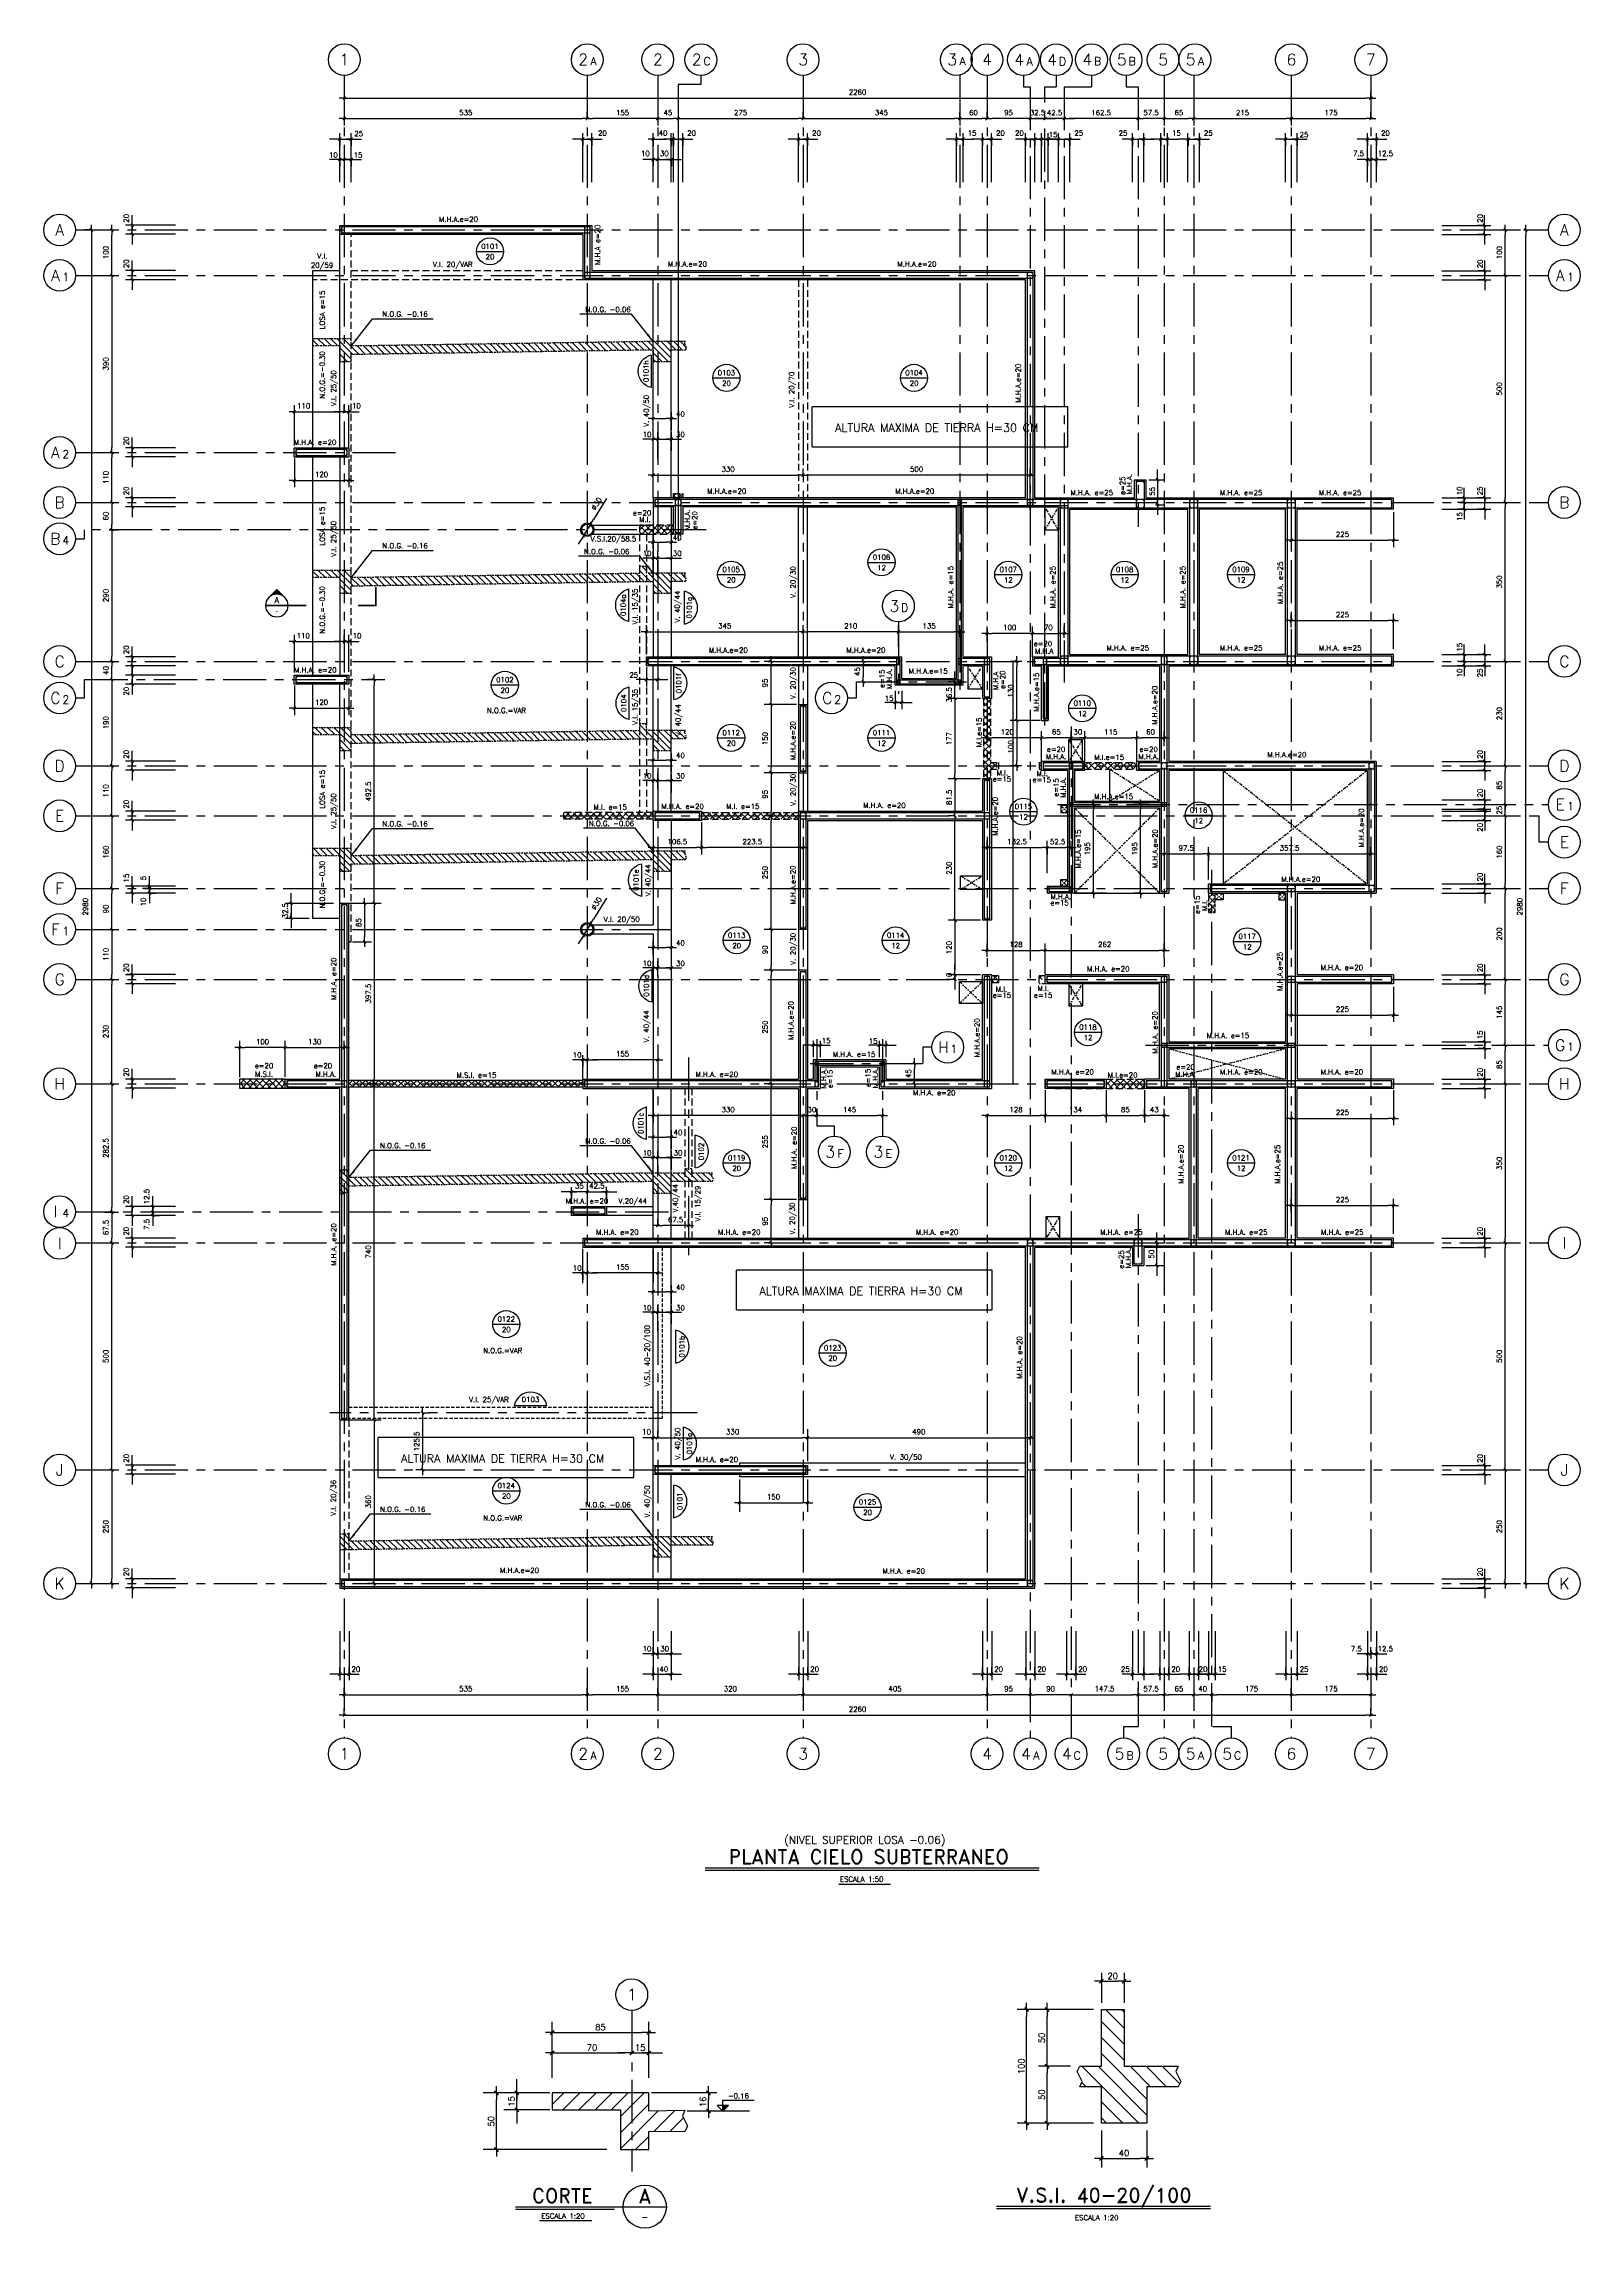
# Model space of a CAD drawing. Header units: millimetres. Extents: x -656862 to -653478, y 91928 to 96737.
import ezdxf
from ezdxf.enums import TextEntityAlignment as Align

# ---------------------------------------------------------------- set-up
doc = ezdxf.new("R2010")
doc.units = ezdxf.units.MM
doc.header["$LTSCALE"] = 30
for name, pattern in [('CENTER', [50.8, 31.75, -6.35, 6.35, -6.35]), ('DASHDOT', [1, 0.5, -0.25, 0, -0.25]), ('DASHED', [0.75, 0.5, -0.25]), ('HIDDEN', [0.375, 0.25, -0.125])]:
    doc.linetypes.add(name, pattern=pattern)
for name, color, linetype in [('A-LINEA 015', 6, 'Continuous'), ('BORDE DE LOSAS', 3, 'Continuous'), ('CONTORNO', 3, 'Continuous'), ('CORTES', 5, 'Continuous'), ('COTAS', 5, 'Continuous'), ('Cotas2', 1, 'Continuous'), ('EJES', 1, 'CENTER'), ('HATCH2', 1, 'HIDDEN'), ('MALLA', 1, 'Continuous'), ('MUROS', 5, 'Continuous'), ('NIVELES', 3, 'Continuous'), ('revision', 1, 'Continuous'), ('SEGMENTOS1', 2, 'DASHED'), ('SHAFT', 3, 'Continuous'), ('TEXTOS1', 9, 'Continuous'), ('textos2', 2, 'Continuous'), ('VANOS', 8, 'DASHDOT'), ('VIGAS', 3, 'Continuous')]:
    doc.layers.add(name, color=color, linetype=linetype)
doc.styles.add('ROMAND', font='romand')
doc.styles.add('ROMANS', font='romans')
doc.styles.add('SIETE50', font='ROMAND.SHX', dxfattribs={"height": 31.5})
doc.styles.get("Standard").update_dxf_attribs({"font": 'techl___.ttf'})
doc.dimstyles.new('ING-50', dxfattribs={"dimscale": 5, "dimtxt": 2.25, "dimasz": 2.25, "dimexe": 3, "dimexo": 0, "dimgap": 1.5, "dimtad": 1, "dimdec": 1, "dimzin": 12, "dimdsep": 46, "dimtxsty": 'ROMANS', "dimblk1": 'TICK1', "dimblk2": 'TICK1', "dimsah": 1, "dimcen": 0.09, "dimclrd": 2, "dimclre": 1, "dimclrt": 3, "dimadec": 1, "dimazin": 3, "dimtfac": 1, "dimtdec": 1, "dimtix": 1, "dimtmove": 2, "dimatfit": 3, "dimfxl": 3, "dimtolj": 1, "dimtzin": 12, "dimarcsym": 0})
doc.dimstyles.new('ING20', dxfattribs={"dimscale": 50, "dimtxt": 0.27, "dimasz": 0.3, "dimexe": 0.3, "dimexo": 1, "dimgap": 0.1, "dimtad": 1, "dimlfac": 0.4, "dimzin": 12, "dimdsep": 46, "dimtxsty": 'ROMANS', "dimblk1": 'TICK1', "dimblk2": 'TICK1', "dimsah": 1, "dimcen": 0.09, "dimse1": 1, "dimse2": 1, "dimclrd": 2, "dimclre": 1, "dimclrt": 3, "dimadec": 0, "dimazin": 0, "dimtfac": 1, "dimtix": 1, "dimtmove": 2, "dimatfit": 3, "dimldrblk": 'TICK1', "dimfxl": 1, "dimtolj": 1, "dimtzin": 12, "dimarcsym": 0})
pattern_1 = [(45, (0, 0), (-7.07106781, 7.07106781), []), (135, (0, 0), (-7.07106781, -7.07106781), [])]
pattern_2 = [(135, (0, 0), (-7.07106781, -7.07106781), [])]

# ---------------------------------------------------------------- blocks, each defined once
blk = doc.blocks.new('EJE-1')
at = {"color": 3, "linetype": 'Continuous'}
blk.add_circle((0, 0), 35, dxfattribs=at)
at = {"color": 5, "linetype": 'Continuous', "style": 'ROMAND'}
blk.add_attdef('0', text='', height=25, dxfattribs=at).set_placement((0.2, 0), align=Align.MIDDLE)
blk = doc.blocks.new('eje-3')
at = {"color": 3, "linetype": 'Continuous'}
blk.add_circle((0, 0), 35, dxfattribs=at)
at = {"color": 5, "linetype": 'Continuous', "style": 'ROMAND'}
for height, p in [(25, (-9.2, 0)), (18, (13.7, -3.6))]:
    blk.add_attdef('0', text='', height=height, dxfattribs=at).set_placement(p, align=Align.MIDDLE)
blk = doc.blocks.new('TICK1')
at = {"color": 2}
for points in [[(0, 0), (-1, 0)], [(0, 0), (1, 0)]]:
    blk.add_lwpolyline(points, dxfattribs=at)
at = {"color": 2, "const_width": 0.2}
blk.add_lwpolyline([(-0.3, -0.3), (0.3, 0.3)], dxfattribs=at)
blk = doc.blocks.new('*D5')
at = {"layer": 'COTAS', "color": 2, "lineweight": -2}
for p, q in [((-655686, 96527.5), (-655697.2, 96527.5)), ((-655674.7, 96527.5), (-655654.7, 96527.5)), ((-655643.5, 96527.5), (-655632.2, 96527.5))]:
    blk.add_line(p, q, dxfattribs=at)
at = {"layer": 'COTAS', "color": 1, "lineweight": -2}
for p, q in [((-655674.7, 96527.5), (-655674.7, 96512.5)), ((-655654.7, 96527.5), (-655654.7, 96512.5))]:
    blk.add_line(p, q, dxfattribs=at)
at = {"layer": 'Defpoints', "color": 0}
for p in [(-655674.7, 96527.5), (-655654.7, 96527.5), (-655654.7, 96527.5)]:
    blk.add_point(p, dxfattribs=at)
at = {"layer": 'COTAS', "color": 2, "lineweight": -2, "xscale": 11.25, "yscale": 11.25, "zscale": 11.25}
blk.add_blockref('TICK1', (-655674.7, 96527.5), dxfattribs=at)
at = {"layer": 'COTAS', "color": 2, "lineweight": -2, "xscale": 11.25, "yscale": 11.25, "zscale": 11.25, "rotation": 180}
blk.add_blockref('TICK1', (-655654.7, 96527.5), dxfattribs=at)
at = {"layer": 'COTAS', "color": 3, "insert": (-655631.4, 96540.6), "char_height": 11.25, "attachment_point": 5, "style": 'ROMANS'}
blk.add_mtext('\\A1;20', dxfattribs=at)
blk = doc.blocks.new('*D6')
at = {"layer": 'COTAS', "color": 2, "lineweight": -2}
for p, q in [((-654711, 96527.5), (-654722.2, 96527.5)), ((-654699.7, 96527.5), (-654679.7, 96527.5)), ((-654668.5, 96527.5), (-654657.2, 96527.5))]:
    blk.add_line(p, q, dxfattribs=at)
at = {"layer": 'COTAS', "color": 1, "lineweight": -2}
for p, q in [((-654699.7, 96527.5), (-654699.7, 96512.5)), ((-654679.7, 96527.5), (-654679.7, 96512.5))]:
    blk.add_line(p, q, dxfattribs=at)
at = {"layer": 'Defpoints', "color": 0}
for p in [(-654699.7, 96527.5), (-654679.7, 96527.5), (-654679.7, 96527.5)]:
    blk.add_point(p, dxfattribs=at)
at = {"layer": 'COTAS', "color": 2, "lineweight": -2, "xscale": 11.25, "yscale": 11.25, "zscale": 11.25}
blk.add_blockref('TICK1', (-654699.7, 96527.5), dxfattribs=at)
at = {"layer": 'COTAS', "color": 2, "lineweight": -2, "xscale": 11.25, "yscale": 11.25, "zscale": 11.25, "rotation": 180}
blk.add_blockref('TICK1', (-654679.7, 96527.5), dxfattribs=at)
at = {"layer": 'COTAS', "color": 3, "insert": (-654713.3, 96540.6), "char_height": 11.25, "attachment_point": 5, "style": 'ROMANS'}
blk.add_mtext('\\A1;20', dxfattribs=at)
blk = doc.blocks.new('*D7')
at = {"layer": 'COTAS', "color": 2, "lineweight": -2}
for p, q in [((-654638.5, 96527.5), (-654649.7, 96527.5)), ((-654627.2, 96527.5), (-654602.2, 96527.5)), ((-654591, 96527.5), (-654579.7, 96527.5))]:
    blk.add_line(p, q, dxfattribs=at)
at = {"layer": 'COTAS', "color": 1, "lineweight": -2}
for p, q in [((-654627.2, 96527.5), (-654627.2, 96512.5)), ((-654602.2, 96527.5), (-654602.2, 96512.5))]:
    blk.add_line(p, q, dxfattribs=at)
at = {"layer": 'Defpoints', "color": 0}
for p in [(-654627.2, 96527.5), (-654602.2, 96527.5), (-654602.2, 96527.5)]:
    blk.add_point(p, dxfattribs=at)
at = {"layer": 'COTAS', "color": 2, "lineweight": -2, "xscale": 11.25, "yscale": 11.25, "zscale": 11.25}
blk.add_blockref('TICK1', (-654627.2, 96527.5), dxfattribs=at)
at = {"layer": 'COTAS', "color": 2, "lineweight": -2, "xscale": 11.25, "yscale": 11.25, "zscale": 11.25, "rotation": 180}
blk.add_blockref('TICK1', (-654602.2, 96527.5), dxfattribs=at)
at = {"layer": 'COTAS', "color": 3, "insert": (-654582.6, 96540.6), "char_height": 11.25, "attachment_point": 5, "style": 'ROMANS'}
blk.add_mtext('\\A1;25', dxfattribs=at)
blk = doc.blocks.new('*D8')
at = {"layer": 'COTAS', "color": 2, "lineweight": -2}
for p, q in [((-654413.5, 96527.5), (-654424.7, 96527.5)), ((-654402.2, 96527.5), (-654387.2, 96527.5)), ((-654376, 96527.5), (-654364.7, 96527.5))]:
    blk.add_line(p, q, dxfattribs=at)
at = {"layer": 'COTAS', "color": 1, "lineweight": -2}
for p, q in [((-654402.2, 96527.5), (-654402.2, 96512.5)), ((-654387.2, 96527.5), (-654387.2, 96512.5))]:
    blk.add_line(p, q, dxfattribs=at)
at = {"layer": 'Defpoints', "color": 0}
for p in [(-654402.2, 96527.5), (-654387.2, 96527.5), (-654387.2, 96527.5)]:
    blk.add_point(p, dxfattribs=at)
at = {"layer": 'COTAS', "color": 2, "lineweight": -2, "xscale": 11.25, "yscale": 11.25, "zscale": 11.25}
blk.add_blockref('TICK1', (-654402.2, 96527.5), dxfattribs=at)
at = {"layer": 'COTAS', "color": 2, "lineweight": -2, "xscale": 11.25, "yscale": 11.25, "zscale": 11.25, "rotation": 180}
blk.add_blockref('TICK1', (-654387.2, 96527.5), dxfattribs=at)
at = {"layer": 'COTAS', "color": 3, "insert": (-654367.6, 96540.6), "char_height": 11.25, "attachment_point": 5, "style": 'ROMANS'}
blk.add_mtext('\\A1;15', dxfattribs=at)
blk = doc.blocks.new('*D9')
at = {"layer": 'COTAS', "color": 2, "lineweight": -2}
for p, q in [((-654353.5, 96527.5), (-654364.7, 96527.5)), ((-654342.2, 96527.5), (-654317.2, 96527.5)), ((-654306, 96527.5), (-654294.7, 96527.5))]:
    blk.add_line(p, q, dxfattribs=at)
at = {"layer": 'COTAS', "color": 1, "lineweight": -2}
for p, q in [((-654342.2, 96527.5), (-654342.2, 96512.5)), ((-654317.2, 96527.5), (-654317.2, 96512.5))]:
    blk.add_line(p, q, dxfattribs=at)
at = {"layer": 'Defpoints', "color": 0}
for p in [(-654342.2, 96527.5), (-654317.2, 96527.5), (-654317.2, 96527.5)]:
    blk.add_point(p, dxfattribs=at)
at = {"layer": 'COTAS', "color": 2, "lineweight": -2, "xscale": 11.25, "yscale": 11.25, "zscale": 11.25}
blk.add_blockref('TICK1', (-654342.2, 96527.5), dxfattribs=at)
at = {"layer": 'COTAS', "color": 2, "lineweight": -2, "xscale": 11.25, "yscale": 11.25, "zscale": 11.25, "rotation": 180}
blk.add_blockref('TICK1', (-654317.2, 96527.5), dxfattribs=at)
at = {"layer": 'COTAS', "color": 3, "insert": (-654297.6, 96540.6), "char_height": 11.25, "attachment_point": 5, "style": 'ROMANS'}
blk.add_mtext('\\A1;25', dxfattribs=at)
blk = doc.blocks.new('*D10')
at = {"layer": 'COTAS', "color": 2, "lineweight": -2}
for p, q in [((-653958.5, 96527.5), (-653969.7, 96527.5)), ((-653947.2, 96527.5), (-653927.2, 96527.5)), ((-653916, 96527.5), (-653904.7, 96527.5))]:
    blk.add_line(p, q, dxfattribs=at)
at = {"layer": 'COTAS', "color": 1, "lineweight": -2}
for p, q in [((-653947.2, 96527.5), (-653947.2, 96512.5)), ((-653927.2, 96527.5), (-653927.2, 96512.5))]:
    blk.add_line(p, q, dxfattribs=at)
at = {"layer": 'Defpoints', "color": 0}
for p in [(-653947.2, 96527.5), (-653927.2, 96527.5), (-653927.2, 96527.5)]:
    blk.add_point(p, dxfattribs=at)
at = {"layer": 'COTAS', "color": 2, "lineweight": -2, "xscale": 11.25, "yscale": 11.25, "zscale": 11.25}
blk.add_blockref('TICK1', (-653947.2, 96527.5), dxfattribs=at)
at = {"layer": 'COTAS', "color": 2, "lineweight": -2, "xscale": 11.25, "yscale": 11.25, "zscale": 11.25, "rotation": 180}
blk.add_blockref('TICK1', (-653927.2, 96527.5), dxfattribs=at)
at = {"layer": 'COTAS', "color": 3, "insert": (-653907.6, 96540.6), "char_height": 11.25, "attachment_point": 5, "style": 'ROMANS'}
blk.add_mtext('\\A1;20', dxfattribs=at)
blk = doc.blocks.new('*D11')
at = {"layer": 'COTAS', "color": 2, "lineweight": -2}
for p, q in [((-655211, 96527.5), (-655222.2, 96527.5)), ((-655199.7, 96527.5), (-655179.7, 96527.5)), ((-655168.5, 96527.5), (-655157.2, 96527.5))]:
    blk.add_line(p, q, dxfattribs=at)
at = {"layer": 'COTAS', "color": 1, "lineweight": -2}
for p, q in [((-655199.7, 96527.5), (-655199.7, 96512.5)), ((-655179.7, 96527.5), (-655179.7, 96512.5))]:
    blk.add_line(p, q, dxfattribs=at)
at = {"layer": 'Defpoints', "color": 0}
for p in [(-655199.7, 96527.5), (-655179.7, 96527.5), (-655179.7, 96527.5)]:
    blk.add_point(p, dxfattribs=at)
at = {"layer": 'COTAS', "color": 2, "lineweight": -2, "xscale": 11.25, "yscale": 11.25, "zscale": 11.25}
blk.add_blockref('TICK1', (-655199.7, 96527.5), dxfattribs=at)
at = {"layer": 'COTAS', "color": 2, "lineweight": -2, "xscale": 11.25, "yscale": 11.25, "zscale": 11.25, "rotation": 180}
blk.add_blockref('TICK1', (-655179.7, 96527.5), dxfattribs=at)
at = {"layer": 'COTAS', "color": 3, "insert": (-655160.1, 96540.6), "char_height": 11.25, "attachment_point": 5, "style": 'ROMANS'}
blk.add_mtext('\\A1;20', dxfattribs=at)
blk = doc.blocks.new('*D12')
at = {"layer": 'COTAS', "color": 1, "lineweight": -2, "ltscale": 0.5}
for p, q in [((-655534.7, 95392.5), (-655534.7, 95457.5)), ((-655189.7, 95442.5), (-655189.7, 95457.5))]:
    blk.add_line(p, q, dxfattribs=at)
at = {"layer": 'COTAS', "color": 2, "lineweight": -2, "ltscale": 0.5}
blk.add_line((-655523.5, 95442.5), (-655201, 95442.5), dxfattribs=at)
at = {"layer": 'Defpoints', "color": 0, "ltscale": 0.5}
for p in [(-655189.7, 95442.5), (-655189.7, 95442.5), (-655534.7, 95392.5)]:
    blk.add_point(p, dxfattribs=at)
at = {"layer": 'COTAS', "color": 2, "lineweight": -2, "ltscale": 0.5, "xscale": 11.25, "yscale": 11.25, "zscale": 11.25, "rotation": 180}
blk.add_blockref('TICK1', (-655534.7, 95442.5), dxfattribs=at)
at = {"layer": 'COTAS', "color": 2, "lineweight": -2, "ltscale": 0.5, "xscale": 11.25, "yscale": 11.25, "zscale": 11.25}
blk.add_blockref('TICK1', (-655189.7, 95442.5), dxfattribs=at)
at = {"layer": 'COTAS', "color": 3, "ltscale": 0.5, "insert": (-655362.2, 95455.6), "char_height": 11.25, "attachment_point": 5, "style": 'ROMANS'}
blk.add_mtext('\\A1;345', dxfattribs=at)
blk = doc.blocks.new('*D13')
at = {"layer": 'COTAS', "color": 1, "lineweight": -2}
for p, q in [((-654844.7, 96572.5), (-654844.7, 96587.5)), ((-654784.7, 96572.5), (-654784.7, 96587.5))]:
    blk.add_line(p, q, dxfattribs=at)
at = {"layer": 'COTAS', "color": 2, "lineweight": -2}
blk.add_line((-654833.5, 96572.5), (-654796, 96572.5), dxfattribs=at)
at = {"layer": 'Defpoints', "color": 0}
for p in [(-654844.7, 96572.5), (-654784.7, 96572.5), (-654784.7, 96572.5)]:
    blk.add_point(p, dxfattribs=at)
at = {"layer": 'COTAS', "color": 2, "lineweight": -2, "xscale": 11.25, "yscale": 11.25, "zscale": 11.25, "rotation": 180}
blk.add_blockref('TICK1', (-654844.7, 96572.5), dxfattribs=at)
at = {"layer": 'COTAS', "color": 2, "lineweight": -2, "xscale": 11.25, "yscale": 11.25, "zscale": 11.25}
blk.add_blockref('TICK1', (-654784.7, 96572.5), dxfattribs=at)
at = {"layer": 'COTAS', "color": 3, "insert": (-654814.7, 96585.6), "char_height": 11.25, "attachment_point": 5, "style": 'ROMANS'}
blk.add_mtext('\\A1;60', dxfattribs=at)
blk = doc.blocks.new('*D14')
at = {"layer": 'COTAS', "color": 1, "lineweight": -2}
for p, q in [((-654784.7, 96572.5), (-654784.7, 96587.5)), ((-654689.7, 96572.5), (-654689.7, 96557.5))]:
    blk.add_line(p, q, dxfattribs=at)
at = {"layer": 'COTAS', "color": 2, "lineweight": -2}
blk.add_line((-654701, 96572.5), (-654773.5, 96572.5), dxfattribs=at)
at = {"layer": 'Defpoints', "color": 0}
for p in [(-654784.7, 96572.5), (-654784.7, 96572.5), (-654689.7, 96572.5)]:
    blk.add_point(p, dxfattribs=at)
at = {"layer": 'COTAS', "color": 2, "lineweight": -2, "xscale": 11.25, "yscale": 11.25, "zscale": 11.25, "rotation": 180}
blk.add_blockref('TICK1', (-654784.7, 96572.5), dxfattribs=at)
at = {"layer": 'COTAS', "color": 2, "lineweight": -2, "xscale": 11.25, "yscale": 11.25, "zscale": 11.25}
blk.add_blockref('TICK1', (-654689.7, 96572.5), dxfattribs=at)
at = {"layer": 'COTAS', "color": 3, "insert": (-654737.2, 96585.6), "char_height": 11.25, "attachment_point": 5, "style": 'ROMANS'}
blk.add_mtext('\\A1;95', dxfattribs=at)
blk = doc.blocks.new('*D15')
at = {"layer": 'COTAS', "color": 1, "lineweight": -2}
for p, q in [((-654657.2, 96572.5), (-654657.2, 96587.5)), ((-654689.7, 96572.5), (-654689.7, 96557.5))]:
    blk.add_line(p, q, dxfattribs=at)
at = {"layer": 'COTAS', "color": 2, "lineweight": -2}
for p, q in [((-654701, 96572.5), (-654712.2, 96572.5)), ((-654689.7, 96572.5), (-654657.2, 96572.5)), ((-654646, 96572.5), (-654634.7, 96572.5))]:
    blk.add_line(p, q, dxfattribs=at)
at = {"layer": 'Defpoints', "color": 0}
for p in [(-654689.7, 96572.5), (-654657.2, 96572.5), (-654657.2, 96572.5)]:
    blk.add_point(p, dxfattribs=at)
at = {"layer": 'COTAS', "color": 2, "lineweight": -2, "xscale": 11.25, "yscale": 11.25, "zscale": 11.25}
blk.add_blockref('TICK1', (-654689.7, 96572.5), dxfattribs=at)
at = {"layer": 'COTAS', "color": 2, "lineweight": -2, "xscale": 11.25, "yscale": 11.25, "zscale": 11.25, "rotation": 180}
blk.add_blockref('TICK1', (-654657.2, 96572.5), dxfattribs=at)
at = {"layer": 'COTAS', "color": 3, "insert": (-654673.5, 96585.6), "char_height": 11.25, "attachment_point": 5, "style": 'ROMANS'}
blk.add_mtext('\\A1;32.5', dxfattribs=at)
blk = doc.blocks.new('*D16')
at = {"layer": 'COTAS', "color": 1, "lineweight": -2}
for p, q in [((-654452.2, 96572.5), (-654452.2, 96557.5)), ((-654394.7, 96572.5), (-654394.7, 96557.5))]:
    blk.add_line(p, q, dxfattribs=at)
at = {"layer": 'COTAS', "color": 2, "lineweight": -2}
blk.add_line((-654406, 96572.5), (-654441, 96572.5), dxfattribs=at)
at = {"layer": 'Defpoints', "color": 0}
for p in [(-654452.2, 96572.5), (-654452.2, 96572.5), (-654394.7, 96572.5)]:
    blk.add_point(p, dxfattribs=at)
at = {"layer": 'COTAS', "color": 2, "lineweight": -2, "xscale": 11.25, "yscale": 11.25, "zscale": 11.25, "rotation": 180}
blk.add_blockref('TICK1', (-654452.2, 96572.5), dxfattribs=at)
at = {"layer": 'COTAS', "color": 2, "lineweight": -2, "xscale": 11.25, "yscale": 11.25, "zscale": 11.25}
blk.add_blockref('TICK1', (-654394.7, 96572.5), dxfattribs=at)
at = {"layer": 'COTAS', "color": 3, "insert": (-654423.5, 96585.6), "char_height": 11.25, "attachment_point": 5, "style": 'ROMANS'}
blk.add_mtext('\\A1;57.5', dxfattribs=at)
blk = doc.blocks.new('*D17')
at = {"layer": 'COTAS', "color": 1, "lineweight": -2}
for p, q in [((-654394.7, 96572.5), (-654394.7, 96557.5)), ((-654329.7, 96572.5), (-654329.7, 96557.5))]:
    blk.add_line(p, q, dxfattribs=at)
at = {"layer": 'COTAS', "color": 2, "lineweight": -2}
blk.add_line((-654383.5, 96572.5), (-654341, 96572.5), dxfattribs=at)
at = {"layer": 'Defpoints', "color": 0}
for p in [(-654394.7, 96572.5), (-654329.7, 96572.5), (-654329.7, 96572.5)]:
    blk.add_point(p, dxfattribs=at)
at = {"layer": 'COTAS', "color": 2, "lineweight": -2, "xscale": 11.25, "yscale": 11.25, "zscale": 11.25, "rotation": 180}
blk.add_blockref('TICK1', (-654394.7, 96572.5), dxfattribs=at)
at = {"layer": 'COTAS', "color": 2, "lineweight": -2, "xscale": 11.25, "yscale": 11.25, "zscale": 11.25}
blk.add_blockref('TICK1', (-654329.7, 96572.5), dxfattribs=at)
at = {"layer": 'COTAS', "color": 3, "insert": (-654362.2, 96585.6), "char_height": 11.25, "attachment_point": 5, "style": 'ROMANS'}
blk.add_mtext('\\A1;65', dxfattribs=at)
blk = doc.blocks.new('*D18')
at = {"layer": 'COTAS', "color": 1, "lineweight": -2}
for p, q in [((-653939.7, 96572.5), (-653939.7, 96587.5)), ((-654114.7, 96572.5), (-654114.7, 96557.5))]:
    blk.add_line(p, q, dxfattribs=at)
at = {"layer": 'COTAS', "color": 2, "lineweight": -2}
blk.add_line((-654103.5, 96572.5), (-653951, 96572.5), dxfattribs=at)
at = {"layer": 'Defpoints', "color": 0}
for p in [(-654114.7, 96572.5), (-653939.7, 96572.5), (-653939.7, 96572.5)]:
    blk.add_point(p, dxfattribs=at)
at = {"layer": 'COTAS', "color": 2, "lineweight": -2, "xscale": 11.25, "yscale": 11.25, "zscale": 11.25, "rotation": 180}
blk.add_blockref('TICK1', (-654114.7, 96572.5), dxfattribs=at)
at = {"layer": 'COTAS', "color": 2, "lineweight": -2, "xscale": 11.25, "yscale": 11.25, "zscale": 11.25}
blk.add_blockref('TICK1', (-653939.7, 96572.5), dxfattribs=at)
at = {"layer": 'COTAS', "color": 3, "insert": (-654027.2, 96585.6), "char_height": 11.25, "attachment_point": 5, "style": 'ROMANS'}
blk.add_mtext('\\A1;175', dxfattribs=at)
blk = doc.blocks.new('*D19')
at = {"layer": 'COTAS', "color": 1, "lineweight": -2}
for p, q in [((-655664.7, 96572.5), (-655664.7, 96587.5)), ((-655509.7, 96572.5), (-655509.7, 96557.5))]:
    blk.add_line(p, q, dxfattribs=at)
at = {"layer": 'COTAS', "color": 2, "lineweight": -2}
blk.add_line((-655521, 96572.5), (-655653.5, 96572.5), dxfattribs=at)
at = {"layer": 'Defpoints', "color": 0}
for p in [(-655664.7, 96572.5), (-655664.7, 96572.5), (-655509.7, 96572.5)]:
    blk.add_point(p, dxfattribs=at)
at = {"layer": 'COTAS', "color": 2, "lineweight": -2, "xscale": 11.25, "yscale": 11.25, "zscale": 11.25, "rotation": 180}
blk.add_blockref('TICK1', (-655664.7, 96572.5), dxfattribs=at)
at = {"layer": 'COTAS', "color": 2, "lineweight": -2, "xscale": 11.25, "yscale": 11.25, "zscale": 11.25}
blk.add_blockref('TICK1', (-655509.7, 96572.5), dxfattribs=at)
at = {"layer": 'COTAS', "color": 3, "insert": (-655587.2, 96585.6), "char_height": 11.25, "attachment_point": 5, "style": 'ROMANS'}
blk.add_mtext('\\A1;155', dxfattribs=at)
blk = doc.blocks.new('*D20')
at = {"layer": 'COTAS', "color": 1, "lineweight": -2}
for p, q in [((-653939.7, 96617.5), (-653939.7, 96632.5)), ((-656199.7, 96617.5), (-656199.7, 96602.5))]:
    blk.add_line(p, q, dxfattribs=at)
at = {"layer": 'COTAS', "color": 2, "lineweight": -2}
blk.add_line((-656188.5, 96617.5), (-653951, 96617.5), dxfattribs=at)
at = {"layer": 'Defpoints', "color": 0}
for p in [(-656199.7, 96617.5), (-653939.7, 96617.5), (-653939.7, 96617.5)]:
    blk.add_point(p, dxfattribs=at)
at = {"layer": 'COTAS', "color": 2, "lineweight": -2, "xscale": 11.25, "yscale": 11.25, "zscale": 11.25, "rotation": 180}
blk.add_blockref('TICK1', (-656199.7, 96617.5), dxfattribs=at)
at = {"layer": 'COTAS', "color": 2, "lineweight": -2, "xscale": 11.25, "yscale": 11.25, "zscale": 11.25}
blk.add_blockref('TICK1', (-653939.7, 96617.5), dxfattribs=at)
at = {"layer": 'COTAS', "color": 3, "insert": (-655069.7, 96630.6), "char_height": 11.25, "attachment_point": 5, "style": 'ROMANS'}
blk.add_mtext('\\A1;2260', dxfattribs=at)
blk = doc.blocks.new('*D21')
at = {"layer": 'COTAS', "color": 1, "lineweight": -2}
for p, q in [((-655664.7, 96572.5), (-655664.7, 96587.5)), ((-656199.7, 96572.5), (-656199.7, 96557.5))]:
    blk.add_line(p, q, dxfattribs=at)
at = {"layer": 'COTAS', "color": 2, "lineweight": -2}
blk.add_line((-656188.5, 96572.5), (-655676, 96572.5), dxfattribs=at)
at = {"layer": 'Defpoints', "color": 0}
for p in [(-656199.7, 96572.5), (-655664.7, 96572.5), (-655664.7, 96572.5)]:
    blk.add_point(p, dxfattribs=at)
at = {"layer": 'COTAS', "color": 2, "lineweight": -2, "xscale": 11.25, "yscale": 11.25, "zscale": 11.25, "rotation": 180}
blk.add_blockref('TICK1', (-656199.7, 96572.5), dxfattribs=at)
at = {"layer": 'COTAS', "color": 2, "lineweight": -2, "xscale": 11.25, "yscale": 11.25, "zscale": 11.25}
blk.add_blockref('TICK1', (-655664.7, 96572.5), dxfattribs=at)
at = {"layer": 'COTAS', "color": 3, "insert": (-655932.2, 96585.6), "char_height": 11.25, "attachment_point": 5, "style": 'ROMANS'}
blk.add_mtext('\\A1;535', dxfattribs=at)
blk = doc.blocks.new('*D22')
at = {"layer": 'COTAS', "color": 2, "lineweight": -2}
for p, q in [((-653688.9, 96248.7), (-653688.9, 96259.9)), ((-653688.9, 96217.4), (-653688.9, 96237.4)), ((-653688.9, 96206.2), (-653688.9, 96194.9))]:
    blk.add_line(p, q, dxfattribs=at)
at = {"layer": 'COTAS', "color": 1, "lineweight": -2}
for p, q in [((-653688.7, 96237.4), (-653703.9, 96237.4)), ((-653688.9, 96217.4), (-653703.9, 96217.4))]:
    blk.add_line(p, q, dxfattribs=at)
at = {"layer": 'Defpoints', "color": 0}
for p in [(-653688.9, 96237.4), (-653688.9, 96217.4), (-653688.7, 96237.4)]:
    blk.add_point(p, dxfattribs=at)
at = {"layer": 'COTAS', "color": 2, "lineweight": -2, "xscale": 11.25, "yscale": 11.25, "zscale": 11.25}
for p, rotation in [((-653688.9, 96237.4), 270), ((-653688.9, 96217.4), 90)]:
    blk.add_blockref('TICK1', p, dxfattribs=dict(at, rotation=rotation))
at = {"layer": 'COTAS', "color": 3, "insert": (-653699.2, 96252.7), "char_height": 11.25, "attachment_point": 5, "rotation": 90, "style": 'ROMANS'}
blk.add_mtext('\\A1;20', dxfattribs=at)
blk = doc.blocks.new('*D23')
at = {"layer": 'COTAS', "color": 2, "lineweight": -2}
for p, q in [((-653689.4, 96348.7), (-653689.4, 96360)), ((-653689.4, 96317.5), (-653689.4, 96337.5)), ((-653689.4, 96306.2), (-653689.4, 96295))]:
    blk.add_line(p, q, dxfattribs=at)
at = {"layer": 'COTAS', "color": 1, "lineweight": -2}
for p, q in [((-653688.7, 96337.5), (-653704.4, 96337.5)), ((-653689.4, 96317.5), (-653704.4, 96317.5))]:
    blk.add_line(p, q, dxfattribs=at)
at = {"layer": 'Defpoints', "color": 0}
for p in [(-653689.4, 96337.5), (-653689.4, 96317.5), (-653688.7, 96337.5)]:
    blk.add_point(p, dxfattribs=at)
at = {"layer": 'COTAS', "color": 2, "lineweight": -2, "xscale": 11.25, "yscale": 11.25, "zscale": 11.25}
for p, rotation in [((-653689.4, 96337.5), 270), ((-653689.4, 96317.5), 90)]:
    blk.add_blockref('TICK1', p, dxfattribs=dict(at, rotation=rotation))
at = {"layer": 'COTAS', "color": 3, "insert": (-653699.2, 96352.7), "char_height": 11.25, "attachment_point": 5, "rotation": 90, "style": 'ROMANS'}
blk.add_mtext('\\A1;20', dxfattribs=at)
blk = doc.blocks.new('*D24')
at = {"layer": 'COTAS', "color": 1, "lineweight": -2}
for p, q in [((-653648.2, 96327.5), (-653628.7, 96327.5)), ((-653648.2, 96227.4), (-653628.7, 96227.4))]:
    blk.add_line(p, q, dxfattribs=at)
at = {"layer": 'COTAS', "color": 2, "lineweight": -2}
blk.add_line((-653643.7, 96238.7), (-653643.7, 96316.2), dxfattribs=at)
at = {"layer": 'Defpoints', "color": 0}
for p in [(-653648.2, 96327.5), (-653643.7, 96327.5), (-653648.2, 96227.4)]:
    blk.add_point(p, dxfattribs=at)
at = {"layer": 'COTAS', "color": 2, "lineweight": -2, "xscale": 11.25, "yscale": 11.25, "zscale": 11.25}
for p, rotation in [((-653643.7, 96327.5), 90), ((-653643.7, 96227.4), 270)]:
    blk.add_blockref('TICK1', p, dxfattribs=dict(at, rotation=rotation))
at = {"layer": 'COTAS', "color": 3, "insert": (-653656.8, 96277.5), "char_height": 11.25, "attachment_point": 5, "rotation": 90, "style": 'ROMANS'}
blk.add_mtext('\\A1;100', dxfattribs=at)
blk = doc.blocks.new('*D25')
at = {"layer": 'COTAS', "color": 1, "lineweight": -2}
for p, q in [((-653648.2, 96227.4), (-653628.7, 96227.4)), ((-653648.2, 95727.5), (-653628.7, 95727.5))]:
    blk.add_line(p, q, dxfattribs=at)
at = {"layer": 'COTAS', "color": 2, "lineweight": -2}
blk.add_line((-653643.7, 96216.2), (-653643.7, 95738.7), dxfattribs=at)
at = {"layer": 'Defpoints', "color": 0}
for p in [(-653648.2, 96227.4), (-653648.2, 95727.5), (-653643.7, 95727.5)]:
    blk.add_point(p, dxfattribs=at)
at = {"layer": 'COTAS', "color": 2, "lineweight": -2, "xscale": 11.25, "yscale": 11.25, "zscale": 11.25}
for p, rotation in [((-653643.7, 96227.4), 90), ((-653643.7, 95727.5), 270)]:
    blk.add_blockref('TICK1', p, dxfattribs=dict(at, rotation=rotation))
at = {"layer": 'COTAS', "color": 3, "insert": (-653656.8, 95977.5), "char_height": 11.25, "attachment_point": 5, "rotation": 90, "style": 'ROMANS'}
blk.add_mtext('\\A1;500', dxfattribs=at)
blk = doc.blocks.new('*D26')
at = {"layer": 'COTAS', "color": 1, "lineweight": -2}
for p, q in [((-653648.2, 95727.5), (-653628.7, 95727.5)), ((-653648.2, 95377.5), (-653628.7, 95377.5))]:
    blk.add_line(p, q, dxfattribs=at)
at = {"layer": 'COTAS', "color": 2, "lineweight": -2}
blk.add_line((-653643.7, 95388.7), (-653643.7, 95716.2), dxfattribs=at)
at = {"layer": 'Defpoints', "color": 0}
for p in [(-653648.2, 95727.5), (-653643.7, 95727.5), (-653648.2, 95377.5)]:
    blk.add_point(p, dxfattribs=at)
at = {"layer": 'COTAS', "color": 2, "lineweight": -2, "xscale": 11.25, "yscale": 11.25, "zscale": 11.25}
for p, rotation in [((-653643.7, 95727.5), 90), ((-653643.7, 95377.5), 270)]:
    blk.add_blockref('TICK1', p, dxfattribs=dict(at, rotation=rotation))
at = {"layer": 'COTAS', "color": 3, "insert": (-653656.8, 95552.5), "char_height": 11.25, "attachment_point": 5, "rotation": 90, "style": 'ROMANS'}
blk.add_mtext('\\A1;350', dxfattribs=at)
blk = doc.blocks.new('*D27')
at = {"layer": 'COTAS', "color": 1, "lineweight": -2}
for p, q in [((-653648.2, 95377.5), (-653628.7, 95377.5)), ((-653648.2, 95147.5), (-653628.7, 95147.5))]:
    blk.add_line(p, q, dxfattribs=at)
at = {"layer": 'COTAS', "color": 2, "lineweight": -2}
blk.add_line((-653643.7, 95366.2), (-653643.7, 95158.7), dxfattribs=at)
at = {"layer": 'Defpoints', "color": 0}
for p in [(-653648.2, 95377.5), (-653648.2, 95147.5), (-653643.7, 95147.5)]:
    blk.add_point(p, dxfattribs=at)
at = {"layer": 'COTAS', "color": 2, "lineweight": -2, "xscale": 11.25, "yscale": 11.25, "zscale": 11.25}
for p, rotation in [((-653643.7, 95377.5), 90), ((-653643.7, 95147.5), 270)]:
    blk.add_blockref('TICK1', p, dxfattribs=dict(at, rotation=rotation))
at = {"layer": 'COTAS', "color": 3, "insert": (-653656.8, 95262.5), "char_height": 11.25, "attachment_point": 5, "rotation": 90, "style": 'ROMANS'}
blk.add_mtext('\\A1;230', dxfattribs=at)
blk = doc.blocks.new('*D28')
at = {"layer": 'COTAS', "color": 1, "lineweight": -2}
for p, q in [((-653648.2, 95062.5), (-653628.7, 95062.5)), ((-653648.2, 95037.5), (-653628.7, 95037.5))]:
    blk.add_line(p, q, dxfattribs=at)
at = {"layer": 'COTAS', "color": 2, "lineweight": -2}
for p, q in [((-653643.7, 95073.7), (-653643.7, 95085)), ((-653643.7, 95037.5), (-653643.7, 95062.5)), ((-653643.7, 95026.2), (-653643.7, 95015))]:
    blk.add_line(p, q, dxfattribs=at)
at = {"layer": 'Defpoints', "color": 0}
for p in [(-653648.2, 95062.5), (-653643.7, 95062.5), (-653648.2, 95037.5)]:
    blk.add_point(p, dxfattribs=at)
at = {"layer": 'COTAS', "color": 2, "lineweight": -2, "xscale": 11.25, "yscale": 11.25, "zscale": 11.25}
for p, rotation in [((-653643.7, 95062.5), 270), ((-653643.7, 95037.5), 90)]:
    blk.add_blockref('TICK1', p, dxfattribs=dict(at, rotation=rotation))
at = {"layer": 'COTAS', "color": 3, "insert": (-653656.8, 95050), "char_height": 11.25, "attachment_point": 5, "rotation": 90, "style": 'ROMANS'}
blk.add_mtext('\\A1;25', dxfattribs=at)
blk = doc.blocks.new('*D29')
at = {"layer": 'COTAS', "color": 1, "lineweight": -2}
for p, q in [((-653648.2, 95037.5), (-653628.7, 95037.5)), ((-653648.2, 94877.5), (-653628.7, 94877.5))]:
    blk.add_line(p, q, dxfattribs=at)
at = {"layer": 'COTAS', "color": 2, "lineweight": -2}
blk.add_line((-653643.7, 95026.2), (-653643.7, 94888.7), dxfattribs=at)
at = {"layer": 'Defpoints', "color": 0}
for p in [(-653648.2, 95037.5), (-653648.2, 94877.5), (-653643.7, 94877.5)]:
    blk.add_point(p, dxfattribs=at)
at = {"layer": 'COTAS', "color": 2, "lineweight": -2, "xscale": 11.25, "yscale": 11.25, "zscale": 11.25}
for p, rotation in [((-653643.7, 95037.5), 90), ((-653643.7, 94877.5), 270)]:
    blk.add_blockref('TICK1', p, dxfattribs=dict(at, rotation=rotation))
at = {"layer": 'COTAS', "color": 3, "insert": (-653656.8, 94957.5), "char_height": 11.25, "attachment_point": 5, "rotation": 90, "style": 'ROMANS'}
blk.add_mtext('\\A1;160', dxfattribs=at)
blk = doc.blocks.new('*D30')
at = {"layer": 'COTAS', "color": 1, "lineweight": -2}
for p, q in [((-653648.2, 94877.5), (-653628.7, 94877.5)), ((-653648.2, 94677.5), (-653628.7, 94677.5))]:
    blk.add_line(p, q, dxfattribs=at)
at = {"layer": 'COTAS', "color": 2, "lineweight": -2}
blk.add_line((-653643.7, 94688.7), (-653643.7, 94866.2), dxfattribs=at)
at = {"layer": 'Defpoints', "color": 0}
for p in [(-653648.2, 94877.5), (-653643.7, 94877.5), (-653648.2, 94677.5)]:
    blk.add_point(p, dxfattribs=at)
at = {"layer": 'COTAS', "color": 2, "lineweight": -2, "xscale": 11.25, "yscale": 11.25, "zscale": 11.25}
for p, rotation in [((-653643.7, 94877.5), 90), ((-653643.7, 94677.5), 270)]:
    blk.add_blockref('TICK1', p, dxfattribs=dict(at, rotation=rotation))
at = {"layer": 'COTAS', "color": 3, "insert": (-653656.8, 94777.5), "char_height": 11.25, "attachment_point": 5, "rotation": 90, "style": 'ROMANS'}
blk.add_mtext('\\A1;200', dxfattribs=at)
blk = doc.blocks.new('*D31')
at = {"layer": 'COTAS', "color": 1, "lineweight": -2}
for p, q in [((-653648.2, 94532.5), (-653628.7, 94532.5)), ((-653648.2, 94447.5), (-653628.7, 94447.5))]:
    blk.add_line(p, q, dxfattribs=at)
at = {"layer": 'COTAS', "color": 2, "lineweight": -2}
blk.add_line((-653643.7, 94458.7), (-653643.7, 94521.2), dxfattribs=at)
at = {"layer": 'Defpoints', "color": 0}
for p in [(-653648.2, 94532.5), (-653643.7, 94532.5), (-653648.2, 94447.5)]:
    blk.add_point(p, dxfattribs=at)
at = {"layer": 'COTAS', "color": 2, "lineweight": -2, "xscale": 11.25, "yscale": 11.25, "zscale": 11.25}
for p, rotation in [((-653643.7, 94532.5), 90), ((-653643.7, 94447.5), 270)]:
    blk.add_blockref('TICK1', p, dxfattribs=dict(at, rotation=rotation))
at = {"layer": 'COTAS', "color": 3, "insert": (-653656.8, 94490), "char_height": 11.25, "attachment_point": 5, "rotation": 90, "style": 'ROMANS'}
blk.add_mtext('\\A1;85', dxfattribs=at)
blk = doc.blocks.new('*D32')
at = {"layer": 'COTAS', "color": 1, "lineweight": -2}
for p, q in [((-653648.2, 94447.5), (-653628.7, 94447.5)), ((-653648.2, 94097.5), (-653628.7, 94097.5))]:
    blk.add_line(p, q, dxfattribs=at)
at = {"layer": 'COTAS', "color": 2, "lineweight": -2}
blk.add_line((-653643.7, 94436.2), (-653643.7, 94108.7), dxfattribs=at)
at = {"layer": 'Defpoints', "color": 0}
for p in [(-653648.2, 94447.5), (-653648.2, 94097.5), (-653643.7, 94097.5)]:
    blk.add_point(p, dxfattribs=at)
at = {"layer": 'COTAS', "color": 2, "lineweight": -2, "xscale": 11.25, "yscale": 11.25, "zscale": 11.25}
for p, rotation in [((-653643.7, 94447.5), 90), ((-653643.7, 94097.5), 270)]:
    blk.add_blockref('TICK1', p, dxfattribs=dict(at, rotation=rotation))
at = {"layer": 'COTAS', "color": 3, "insert": (-653656.8, 94272.5), "char_height": 11.25, "attachment_point": 5, "rotation": 90, "style": 'ROMANS'}
blk.add_mtext('\\A1;350', dxfattribs=at)
blk = doc.blocks.new('*D33')
at = {"layer": 'COTAS', "color": 1, "lineweight": -2}
for p, q in [((-653648.2, 94097.5), (-653628.7, 94097.5)), ((-653648.2, 93597.5), (-653628.7, 93597.5))]:
    blk.add_line(p, q, dxfattribs=at)
at = {"layer": 'COTAS', "color": 2, "lineweight": -2}
blk.add_line((-653643.7, 93608.7), (-653643.7, 94086.2), dxfattribs=at)
at = {"layer": 'Defpoints', "color": 0}
for p in [(-653648.2, 94097.5), (-653643.7, 94097.5), (-653648.2, 93597.5)]:
    blk.add_point(p, dxfattribs=at)
at = {"layer": 'COTAS', "color": 2, "lineweight": -2, "xscale": 11.25, "yscale": 11.25, "zscale": 11.25}
for p, rotation in [((-653643.7, 94097.5), 90), ((-653643.7, 93597.5), 270)]:
    blk.add_blockref('TICK1', p, dxfattribs=dict(at, rotation=rotation))
at = {"layer": 'COTAS', "color": 3, "insert": (-653656.8, 93847.5), "char_height": 11.25, "attachment_point": 5, "rotation": 90, "style": 'ROMANS'}
blk.add_mtext('\\A1;500', dxfattribs=at)
blk = doc.blocks.new('*D34')
at = {"layer": 'COTAS', "color": 1, "lineweight": -2}
for p, q in [((-653603.2, 96327.5), (-653583.7, 96327.5)), ((-653603.2, 93347.5), (-653583.7, 93347.5))]:
    blk.add_line(p, q, dxfattribs=at)
at = {"layer": 'COTAS', "color": 2, "lineweight": -2}
blk.add_line((-653598.7, 93358.7), (-653598.7, 96316.2), dxfattribs=at)
at = {"layer": 'Defpoints', "color": 0}
for p in [(-653603.2, 96327.5), (-653598.7, 96327.5), (-653603.2, 93347.5)]:
    blk.add_point(p, dxfattribs=at)
at = {"layer": 'COTAS', "color": 2, "lineweight": -2, "xscale": 11.25, "yscale": 11.25, "zscale": 11.25}
for p, rotation in [((-653598.7, 96327.5), 90), ((-653598.7, 93347.5), 270)]:
    blk.add_blockref('TICK1', p, dxfattribs=dict(at, rotation=rotation))
at = {"layer": 'COTAS', "color": 3, "insert": (-653611.8, 94837.5), "char_height": 11.25, "attachment_point": 5, "rotation": 90, "style": 'ROMANS'}
blk.add_mtext('\\A1;2980', dxfattribs=at)
blk = doc.blocks.new('*D35')
at = {"layer": 'COTAS', "color": 1, "lineweight": -2}
for p, q in [((-653648.2, 93597.5), (-653628.7, 93597.5)), ((-653648.2, 93347.5), (-653628.7, 93347.5))]:
    blk.add_line(p, q, dxfattribs=at)
at = {"layer": 'COTAS', "color": 2, "lineweight": -2}
blk.add_line((-653643.7, 93586.2), (-653643.7, 93358.7), dxfattribs=at)
at = {"layer": 'Defpoints', "color": 0}
for p in [(-653648.2, 93597.5), (-653648.2, 93347.5), (-653643.7, 93347.5)]:
    blk.add_point(p, dxfattribs=at)
at = {"layer": 'COTAS', "color": 2, "lineweight": -2, "xscale": 11.25, "yscale": 11.25, "zscale": 11.25}
for p, rotation in [((-653643.7, 93597.5), 90), ((-653643.7, 93347.5), 270)]:
    blk.add_blockref('TICK1', p, dxfattribs=dict(at, rotation=rotation))
at = {"layer": 'COTAS', "color": 3, "insert": (-653656.8, 93472.5), "char_height": 11.25, "attachment_point": 5, "rotation": 90, "style": 'ROMANS'}
blk.add_mtext('\\A1;250', dxfattribs=at)
blk = doc.blocks.new('*D36')
at = {"layer": 'COTAS', "color": 2, "lineweight": -2}
for p, q in [((-656220.6, 93147.5), (-656231.8, 93147.5)), ((-656209.3, 93147.5), (-656189.3, 93147.5)), ((-656178.1, 93147.5), (-656166.8, 93147.5))]:
    blk.add_line(p, q, dxfattribs=at)
at = {"layer": 'COTAS', "color": 1, "lineweight": -2}
for p, q in [((-656209.3, 93147.5), (-656209.3, 93162.5)), ((-656189.3, 93147.5), (-656189.3, 93162.5))]:
    blk.add_line(p, q, dxfattribs=at)
at = {"layer": 'Defpoints', "color": 0}
for p in [(-656209.3, 93147.5), (-656189.3, 93147.5), (-656189.3, 93147.5)]:
    blk.add_point(p, dxfattribs=at)
at = {"layer": 'COTAS', "color": 2, "lineweight": -2, "xscale": 11.25, "yscale": 11.25, "zscale": 11.25}
blk.add_blockref('TICK1', (-656209.3, 93147.5), dxfattribs=at)
at = {"layer": 'COTAS', "color": 2, "lineweight": -2, "xscale": 11.25, "yscale": 11.25, "zscale": 11.25, "rotation": 180}
blk.add_blockref('TICK1', (-656189.3, 93147.5), dxfattribs=at)
at = {"layer": 'COTAS', "color": 3, "insert": (-656174.1, 93158.7), "char_height": 11.25, "attachment_point": 5, "style": 'ROMANS'}
blk.add_mtext('\\A1;20', dxfattribs=at)
blk = doc.blocks.new('*D37')
at = {"layer": 'COTAS', "color": 2, "lineweight": -2}
for p, q in [((-655210.6, 93147.5), (-655221.8, 93147.5)), ((-655199.3, 93147.5), (-655179.3, 93147.5)), ((-655168.1, 93147.5), (-655156.8, 93147.5))]:
    blk.add_line(p, q, dxfattribs=at)
at = {"layer": 'COTAS', "color": 1, "lineweight": -2}
for p, q in [((-655199.3, 93147.5), (-655199.3, 93162.5)), ((-655179.3, 93147.5), (-655179.3, 93162.5))]:
    blk.add_line(p, q, dxfattribs=at)
at = {"layer": 'Defpoints', "color": 0}
for p in [(-655199.3, 93147.5), (-655179.3, 93147.5), (-655179.3, 93147.5)]:
    blk.add_point(p, dxfattribs=at)
at = {"layer": 'COTAS', "color": 2, "lineweight": -2, "xscale": 11.25, "yscale": 11.25, "zscale": 11.25}
blk.add_blockref('TICK1', (-655199.3, 93147.5), dxfattribs=at)
at = {"layer": 'COTAS', "color": 2, "lineweight": -2, "xscale": 11.25, "yscale": 11.25, "zscale": 11.25, "rotation": 180}
blk.add_blockref('TICK1', (-655179.3, 93147.5), dxfattribs=at)
at = {"layer": 'COTAS', "color": 3, "insert": (-655164.1, 93158.7), "char_height": 11.25, "attachment_point": 5, "style": 'ROMANS'}
blk.add_mtext('\\A1;20', dxfattribs=at)
blk = doc.blocks.new('*D38')
at = {"layer": 'COTAS', "color": 2, "lineweight": -2}
for p, q in [((-654805.6, 93147.5), (-654816.8, 93147.5)), ((-654794.3, 93147.5), (-654774.3, 93147.5)), ((-654763.1, 93147.5), (-654751.8, 93147.5))]:
    blk.add_line(p, q, dxfattribs=at)
at = {"layer": 'COTAS', "color": 1, "lineweight": -2}
for p, q in [((-654794.3, 93147.5), (-654794.3, 93162.5)), ((-654774.3, 93147.5), (-654774.3, 93162.5))]:
    blk.add_line(p, q, dxfattribs=at)
at = {"layer": 'Defpoints', "color": 0}
for p in [(-654794.3, 93147.5), (-654774.3, 93147.5), (-654774.3, 93147.5)]:
    blk.add_point(p, dxfattribs=at)
at = {"layer": 'COTAS', "color": 2, "lineweight": -2, "xscale": 11.25, "yscale": 11.25, "zscale": 11.25}
blk.add_blockref('TICK1', (-654794.3, 93147.5), dxfattribs=at)
at = {"layer": 'COTAS', "color": 2, "lineweight": -2, "xscale": 11.25, "yscale": 11.25, "zscale": 11.25, "rotation": 180}
blk.add_blockref('TICK1', (-654774.3, 93147.5), dxfattribs=at)
at = {"layer": 'COTAS', "color": 3, "insert": (-654759.1, 93158.7), "char_height": 11.25, "attachment_point": 5, "style": 'ROMANS'}
blk.add_mtext('\\A1;20', dxfattribs=at)
blk = doc.blocks.new('*D39')
at = {"layer": 'COTAS', "color": 2, "lineweight": -2}
for p, q in [((-654710.6, 93147.5), (-654721.8, 93147.5)), ((-654699.3, 93147.5), (-654679.3, 93147.5)), ((-654668.1, 93147.5), (-654656.8, 93147.5))]:
    blk.add_line(p, q, dxfattribs=at)
at = {"layer": 'COTAS', "color": 1, "lineweight": -2}
for p, q in [((-654699.3, 93147.5), (-654699.3, 93162.5)), ((-654679.3, 93147.5), (-654679.3, 93162.5))]:
    blk.add_line(p, q, dxfattribs=at)
at = {"layer": 'Defpoints', "color": 0}
for p in [(-654699.3, 93147.5), (-654679.3, 93147.5), (-654679.3, 93147.5)]:
    blk.add_point(p, dxfattribs=at)
at = {"layer": 'COTAS', "color": 2, "lineweight": -2, "xscale": 11.25, "yscale": 11.25, "zscale": 11.25}
blk.add_blockref('TICK1', (-654699.3, 93147.5), dxfattribs=at)
at = {"layer": 'COTAS', "color": 2, "lineweight": -2, "xscale": 11.25, "yscale": 11.25, "zscale": 11.25, "rotation": 180}
blk.add_blockref('TICK1', (-654679.3, 93147.5), dxfattribs=at)
at = {"layer": 'COTAS', "color": 3, "insert": (-654664.1, 93158.7), "char_height": 11.25, "attachment_point": 5, "style": 'ROMANS'}
blk.add_mtext('\\A1;20', dxfattribs=at)
blk = doc.blocks.new('*D40')
at = {"layer": 'COTAS', "color": 2, "lineweight": -2}
for p, q in [((-654415.6, 93147.5), (-654426.8, 93147.5)), ((-654404.3, 93147.5), (-654384.3, 93147.5)), ((-654373.1, 93147.5), (-654361.8, 93147.5))]:
    blk.add_line(p, q, dxfattribs=at)
at = {"layer": 'COTAS', "color": 1, "lineweight": -2}
for p, q in [((-654404.3, 93147.5), (-654404.3, 93162.5)), ((-654384.3, 93147.5), (-654384.3, 93162.5))]:
    blk.add_line(p, q, dxfattribs=at)
at = {"layer": 'Defpoints', "color": 0}
for p in [(-654404.3, 93147.5), (-654384.3, 93147.5), (-654384.3, 93147.5)]:
    blk.add_point(p, dxfattribs=at)
at = {"layer": 'COTAS', "color": 2, "lineweight": -2, "xscale": 11.25, "yscale": 11.25, "zscale": 11.25}
blk.add_blockref('TICK1', (-654404.3, 93147.5), dxfattribs=at)
at = {"layer": 'COTAS', "color": 2, "lineweight": -2, "xscale": 11.25, "yscale": 11.25, "zscale": 11.25, "rotation": 180}
blk.add_blockref('TICK1', (-654384.3, 93147.5), dxfattribs=at)
at = {"layer": 'COTAS', "color": 3, "insert": (-654369.1, 93158.7), "char_height": 11.25, "attachment_point": 5, "style": 'ROMANS'}
blk.add_mtext('\\A1;20', dxfattribs=at)
blk = doc.blocks.new('*D41')
at = {"layer": 'COTAS', "color": 2, "lineweight": -2}
for p, q in [((-654350.6, 93147.5), (-654361.8, 93147.5)), ((-654339.3, 93147.5), (-654319.3, 93147.5)), ((-654308.1, 93147.5), (-654296.8, 93147.5))]:
    blk.add_line(p, q, dxfattribs=at)
at = {"layer": 'COTAS', "color": 1, "lineweight": -2}
for p, q in [((-654339.3, 93147.5), (-654339.3, 93162.5)), ((-654319.3, 93147.5), (-654319.3, 93162.5))]:
    blk.add_line(p, q, dxfattribs=at)
at = {"layer": 'Defpoints', "color": 0}
for p in [(-654339.3, 93147.5), (-654319.3, 93147.5), (-654319.3, 93147.5)]:
    blk.add_point(p, dxfattribs=at)
at = {"layer": 'COTAS', "color": 2, "lineweight": -2, "xscale": 11.25, "yscale": 11.25, "zscale": 11.25}
blk.add_blockref('TICK1', (-654339.3, 93147.5), dxfattribs=at)
at = {"layer": 'COTAS', "color": 2, "lineweight": -2, "xscale": 11.25, "yscale": 11.25, "zscale": 11.25, "rotation": 180}
blk.add_blockref('TICK1', (-654319.3, 93147.5), dxfattribs=at)
at = {"layer": 'COTAS', "color": 3, "insert": (-654309, 93158.7), "char_height": 11.25, "attachment_point": 5, "style": 'ROMANS'}
blk.add_mtext('\\A1;20', dxfattribs=at)
blk = doc.blocks.new('*D42')
at = {"layer": 'COTAS', "color": 2, "lineweight": -2}
for p, q in [((-653958.5, 93147.5), (-653969.7, 93147.5)), ((-653947.2, 93147.5), (-653927.2, 93147.5)), ((-653916, 93147.5), (-653904.7, 93147.5))]:
    blk.add_line(p, q, dxfattribs=at)
at = {"layer": 'COTAS', "color": 1, "lineweight": -2}
for p, q in [((-653947.2, 93147.5), (-653947.2, 93162.5)), ((-653927.2, 93147.5), (-653927.2, 93162.5))]:
    blk.add_line(p, q, dxfattribs=at)
at = {"layer": 'Defpoints', "color": 0}
for p in [(-653947.2, 93147.5), (-653927.2, 93147.5), (-653927.2, 93147.5)]:
    blk.add_point(p, dxfattribs=at)
at = {"layer": 'COTAS', "color": 2, "lineweight": -2, "xscale": 11.25, "yscale": 11.25, "zscale": 11.25}
blk.add_blockref('TICK1', (-653947.2, 93147.5), dxfattribs=at)
at = {"layer": 'COTAS', "color": 2, "lineweight": -2, "xscale": 11.25, "yscale": 11.25, "zscale": 11.25, "rotation": 180}
blk.add_blockref('TICK1', (-653927.2, 93147.5), dxfattribs=at)
at = {"layer": 'COTAS', "color": 3, "insert": (-653912, 93158.7), "char_height": 11.25, "attachment_point": 5, "style": 'ROMANS'}
blk.add_mtext('\\A1;20', dxfattribs=at)
blk = doc.blocks.new('*D43')
at = {"layer": 'COTAS', "color": 1, "lineweight": -2}
for p, q in [((-656199.7, 93102.5), (-656199.7, 93117.5)), ((-655664.7, 93102.5), (-655664.7, 93117.5))]:
    blk.add_line(p, q, dxfattribs=at)
at = {"layer": 'COTAS', "color": 2, "lineweight": -2}
blk.add_line((-656188.5, 93102.5), (-655676, 93102.5), dxfattribs=at)
at = {"layer": 'Defpoints', "color": 0}
for p in [(-656199.7, 93102.5), (-655664.7, 93102.5), (-655664.7, 93102.5)]:
    blk.add_point(p, dxfattribs=at)
at = {"layer": 'COTAS', "color": 2, "lineweight": -2, "xscale": 11.25, "yscale": 11.25, "zscale": 11.25, "rotation": 180}
blk.add_blockref('TICK1', (-656199.7, 93102.5), dxfattribs=at)
at = {"layer": 'COTAS', "color": 2, "lineweight": -2, "xscale": 11.25, "yscale": 11.25, "zscale": 11.25}
blk.add_blockref('TICK1', (-655664.7, 93102.5), dxfattribs=at)
at = {"layer": 'COTAS', "color": 3, "insert": (-655932.2, 93115.6), "char_height": 11.25, "attachment_point": 5, "style": 'ROMANS'}
blk.add_mtext('\\A1;535', dxfattribs=at)
blk = doc.blocks.new('*D44')
at = {"layer": 'COTAS', "color": 1, "lineweight": -2}
for p, q in [((-655664.7, 93102.5), (-655664.7, 93117.5)), ((-655509.7, 93102.5), (-655509.7, 93117.5))]:
    blk.add_line(p, q, dxfattribs=at)
at = {"layer": 'COTAS', "color": 2, "lineweight": -2}
blk.add_line((-655521, 93102.5), (-655653.5, 93102.5), dxfattribs=at)
at = {"layer": 'Defpoints', "color": 0}
for p in [(-655664.7, 93102.5), (-655664.7, 93102.5), (-655509.7, 93102.5)]:
    blk.add_point(p, dxfattribs=at)
at = {"layer": 'COTAS', "color": 2, "lineweight": -2, "xscale": 11.25, "yscale": 11.25, "zscale": 11.25, "rotation": 180}
blk.add_blockref('TICK1', (-655664.7, 93102.5), dxfattribs=at)
at = {"layer": 'COTAS', "color": 2, "lineweight": -2, "xscale": 11.25, "yscale": 11.25, "zscale": 11.25}
blk.add_blockref('TICK1', (-655509.7, 93102.5), dxfattribs=at)
at = {"layer": 'COTAS', "color": 3, "insert": (-655587.2, 93115.6), "char_height": 11.25, "attachment_point": 5, "style": 'ROMANS'}
blk.add_mtext('\\A1;155', dxfattribs=at)
blk = doc.blocks.new('*D45')
at = {"layer": 'COTAS', "color": 1, "lineweight": -2}
for p, q in [((-655189.7, 93102.5), (-655189.7, 93117.5)), ((-654784.7, 93102.5), (-654784.7, 93117.5))]:
    blk.add_line(p, q, dxfattribs=at)
at = {"layer": 'COTAS', "color": 2, "lineweight": -2}
blk.add_line((-655178.5, 93102.5), (-654796, 93102.5), dxfattribs=at)
at = {"layer": 'Defpoints', "color": 0}
for p in [(-655189.7, 93102.5), (-654784.7, 93102.5), (-654784.7, 93102.5)]:
    blk.add_point(p, dxfattribs=at)
at = {"layer": 'COTAS', "color": 2, "lineweight": -2, "xscale": 11.25, "yscale": 11.25, "zscale": 11.25, "rotation": 180}
blk.add_blockref('TICK1', (-655189.7, 93102.5), dxfattribs=at)
at = {"layer": 'COTAS', "color": 2, "lineweight": -2, "xscale": 11.25, "yscale": 11.25, "zscale": 11.25}
blk.add_blockref('TICK1', (-654784.7, 93102.5), dxfattribs=at)
at = {"layer": 'COTAS', "color": 3, "insert": (-654987.2, 93115.6), "char_height": 11.25, "attachment_point": 5, "style": 'ROMANS'}
blk.add_mtext('\\A1;405', dxfattribs=at)
blk = doc.blocks.new('*D46')
at = {"layer": 'COTAS', "color": 1, "lineweight": -2}
for p, q in [((-654784.7, 93102.5), (-654784.7, 93117.5)), ((-654689.7, 93102.5), (-654689.7, 93117.5))]:
    blk.add_line(p, q, dxfattribs=at)
at = {"layer": 'COTAS', "color": 2, "lineweight": -2}
blk.add_line((-654701, 93102.5), (-654773.5, 93102.5), dxfattribs=at)
at = {"layer": 'Defpoints', "color": 0}
for p in [(-654784.7, 93102.5), (-654784.7, 93102.5), (-654689.7, 93102.5)]:
    blk.add_point(p, dxfattribs=at)
at = {"layer": 'COTAS', "color": 2, "lineweight": -2, "xscale": 11.25, "yscale": 11.25, "zscale": 11.25, "rotation": 180}
blk.add_blockref('TICK1', (-654784.7, 93102.5), dxfattribs=at)
at = {"layer": 'COTAS', "color": 2, "lineweight": -2, "xscale": 11.25, "yscale": 11.25, "zscale": 11.25}
blk.add_blockref('TICK1', (-654689.7, 93102.5), dxfattribs=at)
at = {"layer": 'COTAS', "color": 3, "insert": (-654737.2, 93115.6), "char_height": 11.25, "attachment_point": 5, "style": 'ROMANS'}
blk.add_mtext('\\A1;95', dxfattribs=at)
blk = doc.blocks.new('*D47')
at = {"layer": 'COTAS', "color": 1, "lineweight": -2}
for p, q in [((-654452.2, 93102.5), (-654452.2, 93087.5)), ((-654394.7, 93102.5), (-654394.7, 93087.5))]:
    blk.add_line(p, q, dxfattribs=at)
at = {"layer": 'COTAS', "color": 2, "lineweight": -2}
blk.add_line((-654441, 93102.5), (-654406, 93102.5), dxfattribs=at)
at = {"layer": 'Defpoints', "color": 0}
for p in [(-654452.2, 93102.5), (-654394.7, 93102.5), (-654394.7, 93102.5)]:
    blk.add_point(p, dxfattribs=at)
at = {"layer": 'COTAS', "color": 2, "lineweight": -2, "xscale": 11.25, "yscale": 11.25, "zscale": 11.25, "rotation": 180}
blk.add_blockref('TICK1', (-654452.2, 93102.5), dxfattribs=at)
at = {"layer": 'COTAS', "color": 2, "lineweight": -2, "xscale": 11.25, "yscale": 11.25, "zscale": 11.25}
blk.add_blockref('TICK1', (-654394.7, 93102.5), dxfattribs=at)
at = {"layer": 'COTAS', "color": 3, "insert": (-654423.5, 93115.6), "char_height": 11.25, "attachment_point": 5, "style": 'ROMANS'}
blk.add_mtext('\\A1;57.5', dxfattribs=at)
blk = doc.blocks.new('*D48')
at = {"layer": 'COTAS', "color": 1, "lineweight": -2}
for p, q in [((-654394.7, 93102.5), (-654394.7, 93087.5)), ((-654329.7, 93102.5), (-654329.7, 93087.5))]:
    blk.add_line(p, q, dxfattribs=at)
at = {"layer": 'COTAS', "color": 2, "lineweight": -2}
blk.add_line((-654341, 93102.5), (-654383.5, 93102.5), dxfattribs=at)
at = {"layer": 'Defpoints', "color": 0}
for p in [(-654394.7, 93102.5), (-654394.7, 93102.5), (-654329.7, 93102.5)]:
    blk.add_point(p, dxfattribs=at)
at = {"layer": 'COTAS', "color": 2, "lineweight": -2, "xscale": 11.25, "yscale": 11.25, "zscale": 11.25, "rotation": 180}
blk.add_blockref('TICK1', (-654394.7, 93102.5), dxfattribs=at)
at = {"layer": 'COTAS', "color": 2, "lineweight": -2, "xscale": 11.25, "yscale": 11.25, "zscale": 11.25}
blk.add_blockref('TICK1', (-654329.7, 93102.5), dxfattribs=at)
at = {"layer": 'COTAS', "color": 3, "insert": (-654362.2, 93115.6), "char_height": 11.25, "attachment_point": 5, "style": 'ROMANS'}
blk.add_mtext('\\A1;65', dxfattribs=at)
blk = doc.blocks.new('*D49')
at = {"layer": 'COTAS', "color": 1, "lineweight": -2}
for p, q in [((-654114.7, 93102.5), (-654114.7, 93117.5)), ((-653939.7, 93102.5), (-653939.7, 93087.5))]:
    blk.add_line(p, q, dxfattribs=at)
at = {"layer": 'COTAS', "color": 2, "lineweight": -2}
blk.add_line((-653951, 93102.5), (-654103.5, 93102.5), dxfattribs=at)
at = {"layer": 'Defpoints', "color": 0}
for p in [(-654114.7, 93102.5), (-654114.7, 93102.5), (-653939.7, 93102.5)]:
    blk.add_point(p, dxfattribs=at)
at = {"layer": 'COTAS', "color": 2, "lineweight": -2, "xscale": 11.25, "yscale": 11.25, "zscale": 11.25, "rotation": 180}
blk.add_blockref('TICK1', (-654114.7, 93102.5), dxfattribs=at)
at = {"layer": 'COTAS', "color": 2, "lineweight": -2, "xscale": 11.25, "yscale": 11.25, "zscale": 11.25}
blk.add_blockref('TICK1', (-653939.7, 93102.5), dxfattribs=at)
at = {"layer": 'COTAS', "color": 3, "insert": (-654027.2, 93115.6), "char_height": 11.25, "attachment_point": 5, "style": 'ROMANS'}
blk.add_mtext('\\A1;175', dxfattribs=at)
blk = doc.blocks.new('*D50')
at = {"layer": 'COTAS', "color": 1, "lineweight": -2}
for p, q in [((-656199.7, 93057.5), (-656199.7, 93072.5)), ((-653939.7, 93057.5), (-653939.7, 93072.5))]:
    blk.add_line(p, q, dxfattribs=at)
at = {"layer": 'COTAS', "color": 2, "lineweight": -2}
blk.add_line((-656188.5, 93057.5), (-653951, 93057.5), dxfattribs=at)
at = {"layer": 'Defpoints', "color": 0}
for p in [(-656199.7, 93057.5), (-653939.7, 93057.5), (-653939.7, 93057.5)]:
    blk.add_point(p, dxfattribs=at)
at = {"layer": 'COTAS', "color": 2, "lineweight": -2, "xscale": 11.25, "yscale": 11.25, "zscale": 11.25, "rotation": 180}
blk.add_blockref('TICK1', (-656199.7, 93057.5), dxfattribs=at)
at = {"layer": 'COTAS', "color": 2, "lineweight": -2, "xscale": 11.25, "yscale": 11.25, "zscale": 11.25}
blk.add_blockref('TICK1', (-653939.7, 93057.5), dxfattribs=at)
at = {"layer": 'COTAS', "color": 3, "insert": (-655069.7, 93070.6), "char_height": 11.25, "attachment_point": 5, "style": 'ROMANS'}
blk.add_mtext('\\A1;2260', dxfattribs=at)
blk = doc.blocks.new('*D51')
at = {"layer": 'COTAS', "color": 1, "lineweight": -2, "ltscale": 0.5}
for p, q in [((-656309.7, 95852.7), (-656309.7, 95942)), ((-656199.7, 95927), (-656199.7, 95942))]:
    blk.add_line(p, q, dxfattribs=at)
at = {"layer": 'COTAS', "color": 2, "lineweight": -2, "ltscale": 0.5}
blk.add_line((-656298.5, 95927), (-656211, 95927), dxfattribs=at)
at = {"layer": 'Defpoints', "color": 0, "ltscale": 0.5}
for p in [(-656199.7, 95927), (-656199.7, 95927), (-656309.7, 95852.7)]:
    blk.add_point(p, dxfattribs=at)
at = {"layer": 'COTAS', "color": 2, "lineweight": -2, "ltscale": 0.5, "xscale": 11.25, "yscale": 11.25, "zscale": 11.25, "rotation": 180}
blk.add_blockref('TICK1', (-656309.7, 95927), dxfattribs=at)
at = {"layer": 'COTAS', "color": 2, "lineweight": -2, "ltscale": 0.5, "xscale": 11.25, "yscale": 11.25, "zscale": 11.25}
blk.add_blockref('TICK1', (-656199.7, 95927), dxfattribs=at)
at = {"layer": 'COTAS', "color": 3, "ltscale": 0.5, "insert": (-656289.2, 95940.1), "char_height": 11.25, "attachment_point": 5, "style": 'ROMANS'}
blk.add_mtext('\\A1;110', dxfattribs=at)
blk = doc.blocks.new('*D52')
at = {"layer": 'COTAS', "color": 2, "lineweight": -2, "ltscale": 0.5}
for p, q in [((-656211, 95927), (-656222.2, 95927)), ((-656189.7, 95927), (-656199.7, 95927)), ((-656178.5, 95927), (-656167.2, 95927))]:
    blk.add_line(p, q, dxfattribs=at)
at = {"layer": 'COTAS', "color": 1, "lineweight": -2, "ltscale": 0.5}
for p, q in [((-656199.7, 95927), (-656199.7, 95942)), ((-656189.7, 95847.5), (-656189.7, 95942))]:
    blk.add_line(p, q, dxfattribs=at)
at = {"layer": 'Defpoints', "color": 0, "ltscale": 0.5}
for p in [(-656199.7, 95927), (-656199.7, 95927), (-656189.7, 95847.5)]:
    blk.add_point(p, dxfattribs=at)
at = {"layer": 'COTAS', "color": 2, "lineweight": -2, "ltscale": 0.5, "xscale": 11.25, "yscale": 11.25, "zscale": 11.25}
blk.add_blockref('TICK1', (-656199.7, 95927), dxfattribs=at)
at = {"layer": 'COTAS', "color": 2, "lineweight": -2, "ltscale": 0.5, "xscale": 11.25, "yscale": 11.25, "zscale": 11.25, "rotation": 180}
blk.add_blockref('TICK1', (-656189.7, 95927), dxfattribs=at)
at = {"layer": 'COTAS', "color": 3, "ltscale": 0.5, "insert": (-656173, 95940.1), "char_height": 11.25, "attachment_point": 5, "style": 'ROMANS'}
blk.add_mtext('\\A1;10', dxfattribs=at)
blk = doc.blocks.new('*D53')
at = {"layer": 'COTAS', "color": 1, "lineweight": -2, "ltscale": 0.5}
for p, q in [((-656309.7, 95824.4), (-656309.7, 95761)), ((-656189.7, 95823), (-656189.7, 95761))]:
    blk.add_line(p, q, dxfattribs=at)
at = {"layer": 'COTAS', "color": 2, "lineweight": -2, "ltscale": 0.5}
blk.add_line((-656298.5, 95776), (-656201, 95776), dxfattribs=at)
at = {"layer": 'Defpoints', "color": 0, "ltscale": 0.5}
for p in [(-656309.7, 95824.4), (-656189.7, 95823), (-656189.7, 95776)]:
    blk.add_point(p, dxfattribs=at)
at = {"layer": 'COTAS', "color": 2, "lineweight": -2, "ltscale": 0.5, "xscale": 11.25, "yscale": 11.25, "zscale": 11.25, "rotation": 180}
blk.add_blockref('TICK1', (-656309.7, 95776), dxfattribs=at)
at = {"layer": 'COTAS', "color": 2, "lineweight": -2, "ltscale": 0.5, "xscale": 11.25, "yscale": 11.25, "zscale": 11.25}
blk.add_blockref('TICK1', (-656189.7, 95776), dxfattribs=at)
at = {"layer": 'COTAS', "color": 3, "ltscale": 0.5, "insert": (-656249.7, 95789.1), "char_height": 11.25, "attachment_point": 5, "style": 'ROMANS'}
blk.add_mtext('\\A1;120', dxfattribs=at)
blk = doc.blocks.new('*D54')
at = {"layer": 'COTAS', "color": 2, "lineweight": -2}
for p, q in [((-656666.5, 96249.1), (-656666.5, 96260.3)), ((-656666.5, 96217.8), (-656666.5, 96237.8)), ((-656666.5, 96206.6), (-656666.5, 96195.3))]:
    blk.add_line(p, q, dxfattribs=at)
at = {"layer": 'COTAS', "color": 1, "lineweight": -2}
for p, q in [((-656666.5, 96237.8), (-656681.5, 96237.8)), ((-656666.5, 96217.8), (-656681.5, 96217.8))]:
    blk.add_line(p, q, dxfattribs=at)
at = {"layer": 'Defpoints', "color": 0}
for p in [(-656666.5, 96237.8), (-656666.5, 96237.8), (-656666.5, 96217.8)]:
    blk.add_point(p, dxfattribs=at)
at = {"layer": 'COTAS', "color": 2, "lineweight": -2, "xscale": 11.25, "yscale": 11.25, "zscale": 11.25}
for p, rotation in [((-656666.5, 96237.8), 270), ((-656666.5, 96217.8), 90)]:
    blk.add_blockref('TICK1', p, dxfattribs=dict(at, rotation=rotation))
at = {"layer": 'COTAS', "color": 3, "insert": (-656679.7, 96253), "char_height": 11.25, "attachment_point": 5, "rotation": 90, "style": 'ROMANS'}
blk.add_mtext('\\A1;20', dxfattribs=at)
blk = doc.blocks.new('*D55')
at = {"layer": 'COTAS', "color": 2, "lineweight": -2}
for p, q in [((-656666.5, 96349.1), (-656666.5, 96360.3)), ((-656666.5, 96317.8), (-656666.5, 96337.8)), ((-656666.5, 96306.6), (-656666.5, 96295.3))]:
    blk.add_line(p, q, dxfattribs=at)
at = {"layer": 'COTAS', "color": 1, "lineweight": -2}
for p, q in [((-656666.5, 96337.8), (-656681.5, 96337.8)), ((-656666.5, 96317.8), (-656681.5, 96317.8))]:
    blk.add_line(p, q, dxfattribs=at)
at = {"layer": 'Defpoints', "color": 0}
for p in [(-656666.5, 96337.8), (-656666.5, 96337.8), (-656666.5, 96317.8)]:
    blk.add_point(p, dxfattribs=at)
at = {"layer": 'COTAS', "color": 2, "lineweight": -2, "xscale": 11.25, "yscale": 11.25, "zscale": 11.25}
for p, rotation in [((-656666.5, 96337.8), 270), ((-656666.5, 96317.8), 90)]:
    blk.add_blockref('TICK1', p, dxfattribs=dict(at, rotation=rotation))
at = {"layer": 'COTAS', "color": 3, "insert": (-656679.7, 96353), "char_height": 11.25, "attachment_point": 5, "rotation": 90, "style": 'ROMANS'}
blk.add_mtext('\\A1;20', dxfattribs=at)
blk = doc.blocks.new('*D56')
at = {"layer": 'COTAS', "color": 1, "lineweight": -2}
for p, q in [((-656713.8, 96327.5), (-656696.5, 96327.5)), ((-656712.3, 96227.4), (-656696.5, 96227.4))]:
    blk.add_line(p, q, dxfattribs=at)
at = {"layer": 'COTAS', "color": 2, "lineweight": -2}
blk.add_line((-656711.5, 96238.7), (-656711.5, 96316.2), dxfattribs=at)
at = {"layer": 'Defpoints', "color": 0}
for p in [(-656713.8, 96327.5), (-656711.5, 96327.5), (-656712.3, 96227.4)]:
    blk.add_point(p, dxfattribs=at)
at = {"layer": 'COTAS', "color": 2, "lineweight": -2, "xscale": 11.25, "yscale": 11.25, "zscale": 11.25}
for p, rotation in [((-656711.5, 96327.5), 90), ((-656711.5, 96227.4), 270)]:
    blk.add_blockref('TICK1', p, dxfattribs=dict(at, rotation=rotation))
at = {"layer": 'COTAS', "color": 3, "insert": (-656724.7, 96277.5), "char_height": 11.25, "attachment_point": 5, "rotation": 90, "style": 'ROMANS'}
blk.add_mtext('\\A1;100', dxfattribs=at)
blk = doc.blocks.new('*D57')
at = {"layer": 'COTAS', "color": 1, "lineweight": -2}
for p, q in [((-656712.3, 96227.4), (-656696.5, 96227.4)), ((-656718.3, 95837.5), (-656696.5, 95837.5))]:
    blk.add_line(p, q, dxfattribs=at)
at = {"layer": 'COTAS', "color": 2, "lineweight": -2}
blk.add_line((-656711.5, 96216.2), (-656711.5, 95848.7), dxfattribs=at)
at = {"layer": 'Defpoints', "color": 0}
for p in [(-656712.3, 96227.4), (-656718.3, 95837.5), (-656711.5, 95837.5)]:
    blk.add_point(p, dxfattribs=at)
at = {"layer": 'COTAS', "color": 2, "lineweight": -2, "xscale": 11.25, "yscale": 11.25, "zscale": 11.25}
for p, rotation in [((-656711.5, 96227.4), 90), ((-656711.5, 95837.5), 270)]:
    blk.add_blockref('TICK1', p, dxfattribs=dict(at, rotation=rotation))
at = {"layer": 'COTAS', "color": 3, "insert": (-656724.7, 96032.5), "char_height": 11.25, "attachment_point": 5, "rotation": 90, "style": 'ROMANS'}
blk.add_mtext('\\A1;390', dxfattribs=at)
blk = doc.blocks.new('*D58')
at = {"layer": 'COTAS', "color": 2, "lineweight": -2}
for p, q in [((-656666.5, 95859.1), (-656666.5, 95870.3)), ((-656666.5, 95827.8), (-656666.5, 95847.8)), ((-656666.5, 95816.6), (-656666.5, 95805.3))]:
    blk.add_line(p, q, dxfattribs=at)
at = {"layer": 'COTAS', "color": 1, "lineweight": -2}
for p, q in [((-656666.5, 95847.8), (-656681.5, 95847.8)), ((-656666.5, 95827.8), (-656681.5, 95827.8))]:
    blk.add_line(p, q, dxfattribs=at)
at = {"layer": 'Defpoints', "color": 0}
for p in [(-656666.5, 95847.8), (-656666.5, 95847.8), (-656666.5, 95827.8)]:
    blk.add_point(p, dxfattribs=at)
at = {"layer": 'COTAS', "color": 2, "lineweight": -2, "xscale": 11.25, "yscale": 11.25, "zscale": 11.25}
for p, rotation in [((-656666.5, 95847.8), 270), ((-656666.5, 95827.8), 90)]:
    blk.add_blockref('TICK1', p, dxfattribs=dict(at, rotation=rotation))
at = {"layer": 'COTAS', "color": 3, "insert": (-656679.7, 95863), "char_height": 11.25, "attachment_point": 5, "rotation": 90, "style": 'ROMANS'}
blk.add_mtext('\\A1;20', dxfattribs=at)
blk = doc.blocks.new('*D59')
at = {"layer": 'COTAS', "color": 1, "lineweight": -2}
for p, q in [((-656718.3, 95837.5), (-656696.5, 95837.5)), ((-656716.6, 95727.5), (-656696.5, 95727.5))]:
    blk.add_line(p, q, dxfattribs=at)
at = {"layer": 'COTAS', "color": 2, "lineweight": -2}
blk.add_line((-656711.5, 95738.7), (-656711.5, 95826.2), dxfattribs=at)
at = {"layer": 'Defpoints', "color": 0}
for p in [(-656718.3, 95837.5), (-656711.5, 95837.5), (-656716.6, 95727.5)]:
    blk.add_point(p, dxfattribs=at)
at = {"layer": 'COTAS', "color": 2, "lineweight": -2, "xscale": 11.25, "yscale": 11.25, "zscale": 11.25}
for p, rotation in [((-656711.5, 95837.5), 90), ((-656711.5, 95727.5), 270)]:
    blk.add_blockref('TICK1', p, dxfattribs=dict(at, rotation=rotation))
at = {"layer": 'COTAS', "color": 3, "insert": (-656724.7, 95782.5), "char_height": 11.25, "attachment_point": 5, "rotation": 90, "style": 'ROMANS'}
blk.add_mtext('\\A1;110', dxfattribs=at)
blk = doc.blocks.new('*D60')
at = {"layer": 'COTAS', "color": 1, "lineweight": -2}
for p, q in [((-656716.6, 95727.5), (-656696.5, 95727.5)), ((-656717.3, 95667.5), (-656696.5, 95667.5))]:
    blk.add_line(p, q, dxfattribs=at)
at = {"layer": 'COTAS', "color": 2, "lineweight": -2}
blk.add_line((-656711.5, 95716.2), (-656711.5, 95678.7), dxfattribs=at)
at = {"layer": 'Defpoints', "color": 0}
for p in [(-656716.6, 95727.5), (-656717.3, 95667.5), (-656711.5, 95667.5)]:
    blk.add_point(p, dxfattribs=at)
at = {"layer": 'COTAS', "color": 2, "lineweight": -2, "xscale": 11.25, "yscale": 11.25, "zscale": 11.25}
for p, rotation in [((-656711.5, 95727.5), 90), ((-656711.5, 95667.5), 270)]:
    blk.add_blockref('TICK1', p, dxfattribs=dict(at, rotation=rotation))
at = {"layer": 'COTAS', "color": 3, "insert": (-656724.7, 95697.5), "char_height": 11.25, "attachment_point": 5, "rotation": 90, "style": 'ROMANS'}
blk.add_mtext('\\A1;60', dxfattribs=at)
blk = doc.blocks.new('*D61')
at = {"layer": 'COTAS', "color": 1, "lineweight": -2}
for p, q in [((-656666.5, 95387.8), (-656681.5, 95387.8)), ((-656666.5, 95367.8), (-656681.5, 95367.8))]:
    blk.add_line(p, q, dxfattribs=at)
at = {"layer": 'COTAS', "color": 2, "lineweight": -2}
for p, q in [((-656666.5, 95399.1), (-656666.5, 95410.3)), ((-656666.5, 95367.8), (-656666.5, 95387.8)), ((-656666.5, 95356.6), (-656666.5, 95345.3))]:
    blk.add_line(p, q, dxfattribs=at)
at = {"layer": 'Defpoints', "color": 0}
for p in [(-656666.5, 95387.8), (-656666.5, 95387.8), (-656666.5, 95367.8)]:
    blk.add_point(p, dxfattribs=at)
at = {"layer": 'COTAS', "color": 2, "lineweight": -2, "xscale": 11.25, "yscale": 11.25, "zscale": 11.25}
for p, rotation in [((-656666.5, 95387.8), 270), ((-656666.5, 95367.8), 90)]:
    blk.add_blockref('TICK1', p, dxfattribs=dict(at, rotation=rotation))
at = {"layer": 'COTAS', "color": 3, "insert": (-656679.7, 95403), "char_height": 11.25, "attachment_point": 5, "rotation": 90, "style": 'ROMANS'}
blk.add_mtext('\\A1;20', dxfattribs=at)
blk = doc.blocks.new('*D62')
at = {"layer": 'COTAS', "color": 1, "lineweight": -2}
for p, q in [((-656666.5, 95737.8), (-656681.5, 95737.8)), ((-656666.5, 95717.8), (-656681.5, 95717.8))]:
    blk.add_line(p, q, dxfattribs=at)
at = {"layer": 'COTAS', "color": 2, "lineweight": -2}
for p, q in [((-656666.5, 95749.1), (-656666.5, 95760.3)), ((-656666.5, 95717.8), (-656666.5, 95737.8)), ((-656666.5, 95706.6), (-656666.5, 95695.3))]:
    blk.add_line(p, q, dxfattribs=at)
at = {"layer": 'Defpoints', "color": 0}
for p in [(-656666.5, 95737.8), (-656666.5, 95737.8), (-656666.5, 95717.8)]:
    blk.add_point(p, dxfattribs=at)
at = {"layer": 'COTAS', "color": 2, "lineweight": -2, "xscale": 11.25, "yscale": 11.25, "zscale": 11.25}
for p, rotation in [((-656666.5, 95737.8), 270), ((-656666.5, 95717.8), 90)]:
    blk.add_blockref('TICK1', p, dxfattribs=dict(at, rotation=rotation))
at = {"layer": 'COTAS', "color": 3, "insert": (-656679.7, 95753), "char_height": 11.25, "attachment_point": 5, "rotation": 90, "style": 'ROMANS'}
blk.add_mtext('\\A1;20', dxfattribs=at)
blk = doc.blocks.new('*D63')
at = {"layer": 'COTAS', "color": 1, "lineweight": -2}
for p, q in [((-656722, 95377.5), (-656696.5, 95377.5)), ((-656721.4, 95337.5), (-656696.5, 95337.5))]:
    blk.add_line(p, q, dxfattribs=at)
at = {"layer": 'COTAS', "color": 2, "lineweight": -2}
blk.add_line((-656711.5, 95348.7), (-656711.5, 95366.2), dxfattribs=at)
at = {"layer": 'Defpoints', "color": 0}
for p in [(-656722, 95377.5), (-656711.5, 95377.5), (-656721.4, 95337.5)]:
    blk.add_point(p, dxfattribs=at)
at = {"layer": 'COTAS', "color": 2, "lineweight": -2, "xscale": 11.25, "yscale": 11.25, "zscale": 11.25}
for p, rotation in [((-656711.5, 95377.5), 90), ((-656711.5, 95337.5), 270)]:
    blk.add_blockref('TICK1', p, dxfattribs=dict(at, rotation=rotation))
at = {"layer": 'COTAS', "color": 3, "insert": (-656724.7, 95357.5), "char_height": 11.25, "attachment_point": 5, "rotation": 90, "style": 'ROMANS'}
blk.add_mtext('\\A1;40', dxfattribs=at)
blk = doc.blocks.new('*D64')
at = {"layer": 'COTAS', "color": 1, "lineweight": -2}
for p, q in [((-656721.4, 95337.5), (-656696.5, 95337.5)), ((-656724.3, 95147.5), (-656696.5, 95147.5))]:
    blk.add_line(p, q, dxfattribs=at)
at = {"layer": 'COTAS', "color": 2, "lineweight": -2}
blk.add_line((-656711.5, 95326.2), (-656711.5, 95158.7), dxfattribs=at)
at = {"layer": 'Defpoints', "color": 0}
for p in [(-656721.4, 95337.5), (-656724.3, 95147.5), (-656711.5, 95147.5)]:
    blk.add_point(p, dxfattribs=at)
at = {"layer": 'COTAS', "color": 2, "lineweight": -2, "xscale": 11.25, "yscale": 11.25, "zscale": 11.25}
for p, rotation in [((-656711.5, 95337.5), 90), ((-656711.5, 95147.5), 270)]:
    blk.add_blockref('TICK1', p, dxfattribs=dict(at, rotation=rotation))
at = {"layer": 'COTAS', "color": 3, "insert": (-656724.7, 95242.5), "char_height": 11.25, "attachment_point": 5, "rotation": 90, "style": 'ROMANS'}
blk.add_mtext('\\A1;190', dxfattribs=at)
blk = doc.blocks.new('*D65')
at = {"layer": 'COTAS', "color": 1, "lineweight": -2}
for p, q in [((-656666.5, 95347.1), (-656681.5, 95347.1)), ((-656666.5, 95327.1), (-656681.5, 95327.1))]:
    blk.add_line(p, q, dxfattribs=at)
at = {"layer": 'COTAS', "color": 2, "lineweight": -2}
for p, q in [((-656666.5, 95358.3), (-656666.5, 95369.6)), ((-656666.5, 95347.1), (-656666.5, 95327.1)), ((-656666.5, 95315.8), (-656666.5, 95304.6))]:
    blk.add_line(p, q, dxfattribs=at)
at = {"layer": 'Defpoints', "color": 0}
for p in [(-656666.5, 95347.1), (-656666.5, 95327.1), (-656666.5, 95327.1)]:
    blk.add_point(p, dxfattribs=at)
at = {"layer": 'COTAS', "color": 2, "lineweight": -2, "xscale": 11.25, "yscale": 11.25, "zscale": 11.25}
for p, rotation in [((-656666.5, 95347.1), 270), ((-656666.5, 95327.1), 90)]:
    blk.add_blockref('TICK1', p, dxfattribs=dict(at, rotation=rotation))
at = {"layer": 'COTAS', "color": 3, "insert": (-656679.7, 95311.9), "char_height": 11.25, "attachment_point": 5, "rotation": 90, "style": 'ROMANS'}
blk.add_mtext('\\A1;20', dxfattribs=at)
blk = doc.blocks.new('*D66')
at = {"layer": 'COTAS', "color": 1, "lineweight": -2}
for p, q in [((-656666.5, 95157.8), (-656681.5, 95157.8)), ((-656666.5, 95137.8), (-656681.5, 95137.8))]:
    blk.add_line(p, q, dxfattribs=at)
at = {"layer": 'COTAS', "color": 2, "lineweight": -2}
for p, q in [((-656666.5, 95169.1), (-656666.5, 95180.3)), ((-656666.5, 95137.8), (-656666.5, 95157.8)), ((-656666.5, 95126.6), (-656666.5, 95115.3))]:
    blk.add_line(p, q, dxfattribs=at)
at = {"layer": 'Defpoints', "color": 0}
for p in [(-656666.5, 95157.8), (-656666.5, 95157.8), (-656666.5, 95137.8)]:
    blk.add_point(p, dxfattribs=at)
at = {"layer": 'COTAS', "color": 2, "lineweight": -2, "xscale": 11.25, "yscale": 11.25, "zscale": 11.25}
for p, rotation in [((-656666.5, 95157.8), 270), ((-656666.5, 95137.8), 90)]:
    blk.add_blockref('TICK1', p, dxfattribs=dict(at, rotation=rotation))
at = {"layer": 'COTAS', "color": 3, "insert": (-656679.7, 95173), "char_height": 11.25, "attachment_point": 5, "rotation": 90, "style": 'ROMANS'}
blk.add_mtext('\\A1;20', dxfattribs=at)
blk = doc.blocks.new('*D67')
at = {"layer": 'COTAS', "color": 1, "lineweight": -2}
for p, q in [((-656666.5, 95047.8), (-656681.5, 95047.8)), ((-656666.5, 95027.8), (-656681.5, 95027.8))]:
    blk.add_line(p, q, dxfattribs=at)
at = {"layer": 'COTAS', "color": 2, "lineweight": -2}
for p, q in [((-656666.5, 95059.1), (-656666.5, 95070.3)), ((-656666.5, 95027.8), (-656666.5, 95047.8)), ((-656666.5, 95016.6), (-656666.5, 95005.3))]:
    blk.add_line(p, q, dxfattribs=at)
at = {"layer": 'Defpoints', "color": 0}
for p in [(-656666.5, 95047.8), (-656666.5, 95047.8), (-656666.5, 95027.8)]:
    blk.add_point(p, dxfattribs=at)
at = {"layer": 'COTAS', "color": 2, "lineweight": -2, "xscale": 11.25, "yscale": 11.25, "zscale": 11.25}
for p, rotation in [((-656666.5, 95047.8), 270), ((-656666.5, 95027.8), 90)]:
    blk.add_blockref('TICK1', p, dxfattribs=dict(at, rotation=rotation))
at = {"layer": 'COTAS', "color": 3, "insert": (-656679.7, 95063), "char_height": 11.25, "attachment_point": 5, "rotation": 90, "style": 'ROMANS'}
blk.add_mtext('\\A1;20', dxfattribs=at)
blk = doc.blocks.new('*D68')
at = {"layer": 'COTAS', "color": 1, "lineweight": -2}
for p, q in [((-656724.3, 95147.5), (-656696.5, 95147.5)), ((-656722.6, 95037.5), (-656696.5, 95037.5))]:
    blk.add_line(p, q, dxfattribs=at)
at = {"layer": 'COTAS', "color": 2, "lineweight": -2}
blk.add_line((-656711.5, 95048.7), (-656711.5, 95136.2), dxfattribs=at)
at = {"layer": 'Defpoints', "color": 0}
for p in [(-656724.3, 95147.5), (-656711.5, 95147.5), (-656722.6, 95037.5)]:
    blk.add_point(p, dxfattribs=at)
at = {"layer": 'COTAS', "color": 2, "lineweight": -2, "xscale": 11.25, "yscale": 11.25, "zscale": 11.25}
for p, rotation in [((-656711.5, 95147.5), 90), ((-656711.5, 95037.5), 270)]:
    blk.add_blockref('TICK1', p, dxfattribs=dict(at, rotation=rotation))
at = {"layer": 'COTAS', "color": 3, "insert": (-656724.7, 95092.5), "char_height": 11.25, "attachment_point": 5, "rotation": 90, "style": 'ROMANS'}
blk.add_mtext('\\A1;110', dxfattribs=at)
blk = doc.blocks.new('*D69')
at = {"layer": 'COTAS', "color": 2, "lineweight": -2}
for p, q in [((-656666.5, 94893.7), (-656666.5, 94905)), ((-656666.5, 94867.5), (-656666.5, 94882.5)), ((-656666.5, 94856.2), (-656666.5, 94845))]:
    blk.add_line(p, q, dxfattribs=at)
at = {"layer": 'COTAS', "color": 1, "lineweight": -2}
for p, q in [((-656666.5, 94882.5), (-656681.5, 94882.5)), ((-656666.5, 94867.5), (-656681.5, 94867.5))]:
    blk.add_line(p, q, dxfattribs=at)
at = {"layer": 'Defpoints', "color": 0}
for p in [(-656666.5, 94882.5), (-656666.5, 94882.5), (-656666.5, 94867.5)]:
    blk.add_point(p, dxfattribs=at)
at = {"layer": 'COTAS', "color": 2, "lineweight": -2, "xscale": 11.25, "yscale": 11.25, "zscale": 11.25}
for p, rotation in [((-656666.5, 94882.5), 270), ((-656666.5, 94867.5), 90)]:
    blk.add_blockref('TICK1', p, dxfattribs=dict(at, rotation=rotation))
at = {"layer": 'COTAS', "color": 3, "insert": (-656679.7, 94900.5), "char_height": 11.25, "attachment_point": 5, "rotation": 90, "style": 'ROMANS'}
blk.add_mtext('\\A1;15', dxfattribs=at)
blk = doc.blocks.new('*D70')
at = {"layer": 'COTAS', "color": 1, "lineweight": -2}
for p, q in [((-656722.6, 95037.5), (-656696.5, 95037.5)), ((-656725.1, 94877.5), (-656696.5, 94877.5))]:
    blk.add_line(p, q, dxfattribs=at)
at = {"layer": 'COTAS', "color": 2, "lineweight": -2}
blk.add_line((-656711.5, 95026.2), (-656711.5, 94888.7), dxfattribs=at)
at = {"layer": 'Defpoints', "color": 0}
for p in [(-656722.6, 95037.5), (-656725.1, 94877.5), (-656711.5, 94877.5)]:
    blk.add_point(p, dxfattribs=at)
at = {"layer": 'COTAS', "color": 2, "lineweight": -2, "xscale": 11.25, "yscale": 11.25, "zscale": 11.25}
for p, rotation in [((-656711.5, 95037.5), 90), ((-656711.5, 94877.5), 270)]:
    blk.add_blockref('TICK1', p, dxfattribs=dict(at, rotation=rotation))
at = {"layer": 'COTAS', "color": 3, "insert": (-656724.7, 94957.5), "char_height": 11.25, "attachment_point": 5, "rotation": 90, "style": 'ROMANS'}
blk.add_mtext('\\A1;160', dxfattribs=at)
blk = doc.blocks.new('*D71')
at = {"layer": 'COTAS', "color": 1, "lineweight": -2}
for p, q in [((-656725.1, 94877.5), (-656696.5, 94877.5)), ((-656723.7, 94787.5), (-656696.5, 94787.5))]:
    blk.add_line(p, q, dxfattribs=at)
at = {"layer": 'COTAS', "color": 2, "lineweight": -2}
blk.add_line((-656711.5, 94798.7), (-656711.5, 94866.2), dxfattribs=at)
at = {"layer": 'Defpoints', "color": 0}
for p in [(-656725.1, 94877.5), (-656711.5, 94877.5), (-656723.7, 94787.5)]:
    blk.add_point(p, dxfattribs=at)
at = {"layer": 'COTAS', "color": 2, "lineweight": -2, "xscale": 11.25, "yscale": 11.25, "zscale": 11.25}
for p, rotation in [((-656711.5, 94877.5), 90), ((-656711.5, 94787.5), 270)]:
    blk.add_blockref('TICK1', p, dxfattribs=dict(at, rotation=rotation))
at = {"layer": 'COTAS', "color": 3, "insert": (-656724.7, 94832.5), "char_height": 11.25, "attachment_point": 5, "rotation": 90, "style": 'ROMANS'}
blk.add_mtext('\\A1;90', dxfattribs=at)
blk = doc.blocks.new('*D72')
at = {"layer": 'COTAS', "color": 1, "lineweight": -2}
for p, q in [((-656723.7, 94787.5), (-656696.5, 94787.5)), ((-656725.4, 94677.5), (-656696.5, 94677.5))]:
    blk.add_line(p, q, dxfattribs=at)
at = {"layer": 'COTAS', "color": 2, "lineweight": -2}
blk.add_line((-656711.5, 94776.2), (-656711.5, 94688.7), dxfattribs=at)
at = {"layer": 'Defpoints', "color": 0}
for p in [(-656723.7, 94787.5), (-656725.4, 94677.5), (-656711.5, 94677.5)]:
    blk.add_point(p, dxfattribs=at)
at = {"layer": 'COTAS', "color": 2, "lineweight": -2, "xscale": 11.25, "yscale": 11.25, "zscale": 11.25}
for p, rotation in [((-656711.5, 94787.5), 90), ((-656711.5, 94677.5), 270)]:
    blk.add_blockref('TICK1', p, dxfattribs=dict(at, rotation=rotation))
at = {"layer": 'COTAS', "color": 3, "insert": (-656724.7, 94732.5), "char_height": 11.25, "attachment_point": 5, "rotation": 90, "style": 'ROMANS'}
blk.add_mtext('\\A1;110', dxfattribs=at)
blk = doc.blocks.new('*D73')
at = {"layer": 'COTAS', "color": 2, "lineweight": -2}
for p, q in [((-656666.5, 94699.1), (-656666.5, 94710.3)), ((-656666.5, 94667.8), (-656666.5, 94687.8)), ((-656666.5, 94656.6), (-656666.5, 94645.3))]:
    blk.add_line(p, q, dxfattribs=at)
at = {"layer": 'COTAS', "color": 1, "lineweight": -2}
for p, q in [((-656666.5, 94687.8), (-656681.5, 94687.8)), ((-656666.5, 94667.8), (-656681.5, 94667.8))]:
    blk.add_line(p, q, dxfattribs=at)
at = {"layer": 'Defpoints', "color": 0}
for p in [(-656666.5, 94687.8), (-656666.5, 94687.8), (-656666.5, 94667.8)]:
    blk.add_point(p, dxfattribs=at)
at = {"layer": 'COTAS', "color": 2, "lineweight": -2, "xscale": 11.25, "yscale": 11.25, "zscale": 11.25}
for p, rotation in [((-656666.5, 94687.8), 270), ((-656666.5, 94667.8), 90)]:
    blk.add_blockref('TICK1', p, dxfattribs=dict(at, rotation=rotation))
at = {"layer": 'COTAS', "color": 3, "insert": (-656679.7, 94703), "char_height": 11.25, "attachment_point": 5, "rotation": 90, "style": 'ROMANS'}
blk.add_mtext('\\A1;20', dxfattribs=at)
blk = doc.blocks.new('*D74')
at = {"layer": 'COTAS', "color": 2, "lineweight": -2}
for p, q in [((-656666.5, 94469.1), (-656666.5, 94480.3)), ((-656666.5, 94437.8), (-656666.5, 94457.8)), ((-656666.5, 94426.6), (-656666.5, 94415.3))]:
    blk.add_line(p, q, dxfattribs=at)
at = {"layer": 'COTAS', "color": 1, "lineweight": -2}
for p, q in [((-656666.5, 94457.8), (-656681.5, 94457.8)), ((-656666.5, 94437.8), (-656681.5, 94437.8))]:
    blk.add_line(p, q, dxfattribs=at)
at = {"layer": 'Defpoints', "color": 0}
for p in [(-656666.5, 94457.8), (-656666.5, 94457.8), (-656666.5, 94437.8)]:
    blk.add_point(p, dxfattribs=at)
at = {"layer": 'COTAS', "color": 2, "lineweight": -2, "xscale": 11.25, "yscale": 11.25, "zscale": 11.25}
for p, rotation in [((-656666.5, 94457.8), 270), ((-656666.5, 94437.8), 90)]:
    blk.add_blockref('TICK1', p, dxfattribs=dict(at, rotation=rotation))
at = {"layer": 'COTAS', "color": 3, "insert": (-656679.7, 94473), "char_height": 11.25, "attachment_point": 5, "rotation": 90, "style": 'ROMANS'}
blk.add_mtext('\\A1;20', dxfattribs=at)
blk = doc.blocks.new('*D75')
at = {"layer": 'COTAS', "color": 1, "lineweight": -2}
for p, q in [((-656725.4, 94677.5), (-656696.5, 94677.5)), ((-656721.9, 94447.5), (-656696.5, 94447.5))]:
    blk.add_line(p, q, dxfattribs=at)
at = {"layer": 'COTAS', "color": 2, "lineweight": -2}
blk.add_line((-656711.5, 94458.7), (-656711.5, 94666.2), dxfattribs=at)
at = {"layer": 'Defpoints', "color": 0}
for p in [(-656725.4, 94677.5), (-656711.5, 94677.5), (-656721.9, 94447.5)]:
    blk.add_point(p, dxfattribs=at)
at = {"layer": 'COTAS', "color": 2, "lineweight": -2, "xscale": 11.25, "yscale": 11.25, "zscale": 11.25}
for p, rotation in [((-656711.5, 94677.5), 90), ((-656711.5, 94447.5), 270)]:
    blk.add_blockref('TICK1', p, dxfattribs=dict(at, rotation=rotation))
at = {"layer": 'COTAS', "color": 3, "insert": (-656724.7, 94562.5), "char_height": 11.25, "attachment_point": 5, "rotation": 90, "style": 'ROMANS'}
blk.add_mtext('\\A1;230', dxfattribs=at)
blk = doc.blocks.new('*D76')
at = {"layer": 'COTAS', "color": 2, "lineweight": -2}
for p, q in [((-656666.5, 94119.1), (-656666.5, 94130.3)), ((-656666.5, 94087.8), (-656666.5, 94107.8)), ((-656666.5, 94076.6), (-656666.5, 94065.3))]:
    blk.add_line(p, q, dxfattribs=at)
at = {"layer": 'COTAS', "color": 1, "lineweight": -2}
for p, q in [((-656666.5, 94107.8), (-656681.5, 94107.8)), ((-656666.5, 94087.8), (-656681.5, 94087.8))]:
    blk.add_line(p, q, dxfattribs=at)
at = {"layer": 'Defpoints', "color": 0}
for p in [(-656666.5, 94107.8), (-656666.5, 94107.8), (-656666.5, 94087.8)]:
    blk.add_point(p, dxfattribs=at)
at = {"layer": 'COTAS', "color": 2, "lineweight": -2, "xscale": 11.25, "yscale": 11.25, "zscale": 11.25}
for p, rotation in [((-656666.5, 94107.8), 270), ((-656666.5, 94087.8), 90)]:
    blk.add_blockref('TICK1', p, dxfattribs=dict(at, rotation=rotation))
at = {"layer": 'COTAS', "color": 3, "insert": (-656679.7, 94123), "char_height": 11.25, "attachment_point": 5, "rotation": 90, "style": 'ROMANS'}
blk.add_mtext('\\A1;20', dxfattribs=at)
blk = doc.blocks.new('*D77')
at = {"layer": 'COTAS', "color": 1, "lineweight": -2}
for p, q in [((-656726.2, 94165), (-656696.5, 94165)), ((-656727.3, 94097.5), (-656696.5, 94097.5))]:
    blk.add_line(p, q, dxfattribs=at)
at = {"layer": 'COTAS', "color": 2, "lineweight": -2}
blk.add_line((-656711.5, 94153.7), (-656711.5, 94108.7), dxfattribs=at)
at = {"layer": 'Defpoints', "color": 0}
for p in [(-656726.2, 94165), (-656727.3, 94097.5), (-656711.5, 94097.5)]:
    blk.add_point(p, dxfattribs=at)
at = {"layer": 'COTAS', "color": 2, "lineweight": -2, "xscale": 11.25, "yscale": 11.25, "zscale": 11.25}
for p, rotation in [((-656711.5, 94165), 90), ((-656711.5, 94097.5), 270)]:
    blk.add_blockref('TICK1', p, dxfattribs=dict(at, rotation=rotation))
at = {"layer": 'COTAS', "color": 3, "insert": (-656724.7, 94131.2), "char_height": 11.25, "attachment_point": 5, "rotation": 90, "style": 'ROMANS'}
blk.add_mtext('\\A1;67.5', dxfattribs=at)
blk = doc.blocks.new('*D78')
at = {"layer": 'COTAS', "color": 1, "lineweight": -2}
for p, q in [((-656666.5, 93607.8), (-656681.5, 93607.8)), ((-656666.5, 93587.8), (-656681.5, 93587.8))]:
    blk.add_line(p, q, dxfattribs=at)
at = {"layer": 'COTAS', "color": 2, "lineweight": -2}
for p, q in [((-656666.5, 93619.1), (-656666.5, 93630.3)), ((-656666.5, 93587.8), (-656666.5, 93607.8)), ((-656666.5, 93576.6), (-656666.5, 93565.3))]:
    blk.add_line(p, q, dxfattribs=at)
at = {"layer": 'Defpoints', "color": 0}
for p in [(-656666.5, 93607.8), (-656666.5, 93607.8), (-656666.5, 93587.8)]:
    blk.add_point(p, dxfattribs=at)
at = {"layer": 'COTAS', "color": 2, "lineweight": -2, "xscale": 11.25, "yscale": 11.25, "zscale": 11.25}
for p, rotation in [((-656666.5, 93607.8), 270), ((-656666.5, 93587.8), 90)]:
    blk.add_blockref('TICK1', p, dxfattribs=dict(at, rotation=rotation))
at = {"layer": 'COTAS', "color": 3, "insert": (-656679.7, 93623), "char_height": 11.25, "attachment_point": 5, "rotation": 90, "style": 'ROMANS'}
blk.add_mtext('\\A1;20', dxfattribs=at)
blk = doc.blocks.new('*D79')
at = {"layer": 'COTAS', "color": 1, "lineweight": -2}
for p, q in [((-656727.3, 94097.5), (-656696.5, 94097.5)), ((-656719.5, 93597.5), (-656696.5, 93597.5))]:
    blk.add_line(p, q, dxfattribs=at)
at = {"layer": 'COTAS', "color": 2, "lineweight": -2}
blk.add_line((-656711.5, 93608.7), (-656711.5, 94086.2), dxfattribs=at)
at = {"layer": 'Defpoints', "color": 0}
for p in [(-656727.3, 94097.5), (-656711.5, 94097.5), (-656719.5, 93597.5)]:
    blk.add_point(p, dxfattribs=at)
at = {"layer": 'COTAS', "color": 2, "lineweight": -2, "xscale": 11.25, "yscale": 11.25, "zscale": 11.25}
for p, rotation in [((-656711.5, 94097.5), 90), ((-656711.5, 93597.5), 270)]:
    blk.add_blockref('TICK1', p, dxfattribs=dict(at, rotation=rotation))
at = {"layer": 'COTAS', "color": 3, "insert": (-656724.7, 93847.5), "char_height": 11.25, "attachment_point": 5, "rotation": 90, "style": 'ROMANS'}
blk.add_mtext('\\A1;500', dxfattribs=at)
blk = doc.blocks.new('*D80')
at = {"layer": 'COTAS', "color": 1, "lineweight": -2}
for p, q in [((-656666.5, 93357.8), (-656681.5, 93357.8)), ((-656666.5, 93337.8), (-656681.5, 93337.8))]:
    blk.add_line(p, q, dxfattribs=at)
at = {"layer": 'COTAS', "color": 2, "lineweight": -2}
for p, q in [((-656666.5, 93369.1), (-656666.5, 93380.3)), ((-656666.5, 93337.8), (-656666.5, 93357.8)), ((-656666.5, 93326.6), (-656666.5, 93315.3))]:
    blk.add_line(p, q, dxfattribs=at)
at = {"layer": 'Defpoints', "color": 0}
for p in [(-656666.5, 93357.8), (-656666.5, 93357.8), (-656666.5, 93337.8)]:
    blk.add_point(p, dxfattribs=at)
at = {"layer": 'COTAS', "color": 2, "lineweight": -2, "xscale": 11.25, "yscale": 11.25, "zscale": 11.25}
for p, rotation in [((-656666.5, 93357.8), 270), ((-656666.5, 93337.8), 90)]:
    blk.add_blockref('TICK1', p, dxfattribs=dict(at, rotation=rotation))
at = {"layer": 'COTAS', "color": 3, "insert": (-656679.7, 93373), "char_height": 11.25, "attachment_point": 5, "rotation": 90, "style": 'ROMANS'}
blk.add_mtext('\\A1;20', dxfattribs=at)
blk = doc.blocks.new('*D81')
at = {"layer": 'COTAS', "color": 1, "lineweight": -2}
for p, q in [((-656719.5, 93597.5), (-656696.5, 93597.5)), ((-656723.4, 93347.5), (-656696.5, 93347.5))]:
    blk.add_line(p, q, dxfattribs=at)
at = {"layer": 'COTAS', "color": 2, "lineweight": -2}
blk.add_line((-656711.5, 93586.2), (-656711.5, 93358.7), dxfattribs=at)
at = {"layer": 'Defpoints', "color": 0}
for p in [(-656719.5, 93597.5), (-656723.4, 93347.5), (-656711.5, 93347.5)]:
    blk.add_point(p, dxfattribs=at)
at = {"layer": 'COTAS', "color": 2, "lineweight": -2, "xscale": 11.25, "yscale": 11.25, "zscale": 11.25}
for p, rotation in [((-656711.5, 93597.5), 90), ((-656711.5, 93347.5), 270)]:
    blk.add_blockref('TICK1', p, dxfattribs=dict(at, rotation=rotation))
at = {"layer": 'COTAS', "color": 3, "insert": (-656724.7, 93472.5), "char_height": 11.25, "attachment_point": 5, "rotation": 90, "style": 'ROMANS'}
blk.add_mtext('\\A1;250', dxfattribs=at)
blk = doc.blocks.new('*D82')
at = {"layer": 'COTAS', "color": 1, "lineweight": -2}
for p, q in [((-656755.8, 96327.5), (-656771.5, 96327.5)), ((-656768.4, 93347.5), (-656741.5, 93347.5))]:
    blk.add_line(p, q, dxfattribs=at)
at = {"layer": 'COTAS', "color": 2, "lineweight": -2}
blk.add_line((-656756.5, 96316.2), (-656756.5, 93358.7), dxfattribs=at)
at = {"layer": 'Defpoints', "color": 0}
for p in [(-656755.8, 96327.5), (-656768.4, 93347.5), (-656756.5, 93347.5)]:
    blk.add_point(p, dxfattribs=at)
at = {"layer": 'COTAS', "color": 2, "lineweight": -2, "xscale": 11.25, "yscale": 11.25, "zscale": 11.25}
for p, rotation in [((-656756.5, 96327.5), 90), ((-656756.5, 93347.5), 270)]:
    blk.add_blockref('TICK1', p, dxfattribs=dict(at, rotation=rotation))
at = {"layer": 'COTAS', "color": 3, "insert": (-656769.7, 94837.5), "char_height": 11.25, "attachment_point": 5, "rotation": 90, "style": 'ROMANS'}
blk.add_mtext('\\A1;2980', dxfattribs=at)
blk = doc.blocks.new('*D83')
at = {"layer": 'COTAS', "color": 1, "lineweight": -2}
for p, q in [((-655519.7, 94377.5), (-655519.7, 94392.5)), ((-655189.7, 94377.5), (-655189.7, 94362.5))]:
    blk.add_line(p, q, dxfattribs=at)
at = {"layer": 'COTAS', "color": 2, "lineweight": -2}
blk.add_line((-655201, 94377.5), (-655508.5, 94377.5), dxfattribs=at)
at = {"layer": 'Defpoints', "color": 0}
for p in [(-655519.7, 94377.5), (-655519.7, 94377.5), (-655189.7, 94377.5)]:
    blk.add_point(p, dxfattribs=at)
at = {"layer": 'COTAS', "color": 2, "lineweight": -2, "xscale": 11.25, "yscale": 11.25, "zscale": 11.25, "rotation": 180}
blk.add_blockref('TICK1', (-655519.7, 94377.5), dxfattribs=at)
at = {"layer": 'COTAS', "color": 2, "lineweight": -2, "xscale": 11.25, "yscale": 11.25, "zscale": 11.25}
blk.add_blockref('TICK1', (-655189.7, 94377.5), dxfattribs=at)
at = {"layer": 'COTAS', "color": 3, "insert": (-655354.7, 94390.6), "char_height": 11.25, "attachment_point": 5, "style": 'ROMANS'}
blk.add_mtext('\\A1;330', dxfattribs=at)
blk = doc.blocks.new('*D84')
at = {"layer": 'COTAS', "color": 1, "lineweight": -2}
for p, q in [((-654522.7, 94377.5), (-654522.7, 94362.5)), ((-654437.7, 94377.5), (-654437.7, 94362.5))]:
    blk.add_line(p, q, dxfattribs=at)
at = {"layer": 'COTAS', "color": 2, "lineweight": -2}
blk.add_line((-654511.5, 94377.5), (-654449, 94377.5), dxfattribs=at)
at = {"layer": 'Defpoints', "color": 0}
for p in [(-654522.7, 94377.5), (-654437.7, 94377.5), (-654437.7, 94377.5)]:
    blk.add_point(p, dxfattribs=at)
at = {"layer": 'COTAS', "color": 2, "lineweight": -2, "xscale": 11.25, "yscale": 11.25, "zscale": 11.25, "rotation": 180}
blk.add_blockref('TICK1', (-654522.7, 94377.5), dxfattribs=at)
at = {"layer": 'COTAS', "color": 2, "lineweight": -2, "xscale": 11.25, "yscale": 11.25, "zscale": 11.25}
blk.add_blockref('TICK1', (-654437.7, 94377.5), dxfattribs=at)
at = {"layer": 'COTAS', "color": 3, "insert": (-654480.2, 94390.6), "char_height": 11.25, "attachment_point": 5, "style": 'ROMANS'}
blk.add_mtext('\\A1;85', dxfattribs=at)
blk = doc.blocks.new('*D85')
at = {"layer": 'COTAS', "color": 1, "lineweight": -2}
for p, q in [((-654437.7, 94377.5), (-654437.7, 94392.5)), ((-654394.7, 94377.5), (-654394.7, 94392.5))]:
    blk.add_line(p, q, dxfattribs=at)
at = {"layer": 'COTAS', "color": 2, "lineweight": -2}
blk.add_line((-654406, 94377.5), (-654426.5, 94377.5), dxfattribs=at)
at = {"layer": 'Defpoints', "color": 0}
for p in [(-654437.7, 94377.5), (-654437.7, 94377.5), (-654394.7, 94377.5)]:
    blk.add_point(p, dxfattribs=at)
at = {"layer": 'COTAS', "color": 2, "lineweight": -2, "xscale": 11.25, "yscale": 11.25, "zscale": 11.25, "rotation": 180}
blk.add_blockref('TICK1', (-654437.7, 94377.5), dxfattribs=at)
at = {"layer": 'COTAS', "color": 2, "lineweight": -2, "xscale": 11.25, "yscale": 11.25, "zscale": 11.25}
blk.add_blockref('TICK1', (-654394.7, 94377.5), dxfattribs=at)
at = {"layer": 'COTAS', "color": 3, "insert": (-654416.2, 94390.6), "char_height": 11.25, "attachment_point": 5, "style": 'ROMANS'}
blk.add_mtext('\\A1;43', dxfattribs=at)
blk = doc.blocks.new('*D86')
at = {"layer": 'COTAS', "color": 1, "lineweight": -2}
for p, q in [((-655413.2, 94967.5), (-655413.2, 94982.5)), ((-655189.7, 94967.5), (-655189.7, 94952.5))]:
    blk.add_line(p, q, dxfattribs=at)
at = {"layer": 'COTAS', "color": 2, "lineweight": -2}
blk.add_line((-655201, 94967.5), (-655401.9, 94967.5), dxfattribs=at)
at = {"layer": 'Defpoints', "color": 0}
for p in [(-655413.2, 94967.5), (-655413.2, 94967.5), (-655189.7, 94967.5)]:
    blk.add_point(p, dxfattribs=at)
at = {"layer": 'COTAS', "color": 2, "lineweight": -2, "xscale": 11.25, "yscale": 11.25, "zscale": 11.25, "rotation": 180}
blk.add_blockref('TICK1', (-655413.2, 94967.5), dxfattribs=at)
at = {"layer": 'COTAS', "color": 2, "lineweight": -2, "xscale": 11.25, "yscale": 11.25, "zscale": 11.25}
blk.add_blockref('TICK1', (-655189.7, 94967.5), dxfattribs=at)
at = {"layer": 'COTAS', "color": 3, "insert": (-655301.4, 94980.6), "char_height": 11.25, "attachment_point": 5, "style": 'ROMANS'}
blk.add_mtext('\\A1;223.5', dxfattribs=at)
blk = doc.blocks.new('*D87')
at = {"layer": 'COTAS', "color": 1, "lineweight": -2}
for p, q in [((-655519.7, 94967.5), (-655519.7, 94952.5)), ((-655413.2, 94967.5), (-655413.2, 94982.5))]:
    blk.add_line(p, q, dxfattribs=at)
at = {"layer": 'COTAS', "color": 2, "lineweight": -2}
blk.add_line((-655508.5, 94967.5), (-655424.4, 94967.5), dxfattribs=at)
at = {"layer": 'Defpoints', "color": 0}
for p in [(-655519.7, 94967.5), (-655413.2, 94967.5), (-655413.2, 94967.5)]:
    blk.add_point(p, dxfattribs=at)
at = {"layer": 'COTAS', "color": 2, "lineweight": -2, "xscale": 11.25, "yscale": 11.25, "zscale": 11.25, "rotation": 180}
blk.add_blockref('TICK1', (-655519.7, 94967.5), dxfattribs=at)
at = {"layer": 'COTAS', "color": 2, "lineweight": -2, "xscale": 11.25, "yscale": 11.25, "zscale": 11.25}
blk.add_blockref('TICK1', (-655413.2, 94967.5), dxfattribs=at)
at = {"layer": 'COTAS', "color": 3, "insert": (-655466.4, 94980.6), "char_height": 11.25, "attachment_point": 5, "style": 'ROMANS'}
blk.add_mtext('\\A1;106.5', dxfattribs=at)
blk = doc.blocks.new('*D88')
at = {"layer": 'COTAS', "color": 1, "lineweight": -2, "ltscale": 0.5}
for p, q in [((-655519.7, 95744.3), (-655519.7, 95802.5)), ((-655189.7, 95787.5), (-655189.7, 95802.5))]:
    blk.add_line(p, q, dxfattribs=at)
at = {"layer": 'COTAS', "color": 2, "lineweight": -2, "ltscale": 0.5}
blk.add_line((-655508.5, 95787.5), (-655201, 95787.5), dxfattribs=at)
at = {"layer": 'Defpoints', "color": 0, "ltscale": 0.5}
for p in [(-655189.7, 95787.5), (-655189.7, 95787.5), (-655519.7, 95744.3)]:
    blk.add_point(p, dxfattribs=at)
at = {"layer": 'COTAS', "color": 2, "lineweight": -2, "ltscale": 0.5, "xscale": 11.25, "yscale": 11.25, "zscale": 11.25, "rotation": 180}
blk.add_blockref('TICK1', (-655519.7, 95787.5), dxfattribs=at)
at = {"layer": 'COTAS', "color": 2, "lineweight": -2, "ltscale": 0.5, "xscale": 11.25, "yscale": 11.25, "zscale": 11.25}
blk.add_blockref('TICK1', (-655189.7, 95787.5), dxfattribs=at)
at = {"layer": 'COTAS', "color": 3, "ltscale": 0.5, "insert": (-655354.7, 95800.6), "char_height": 11.25, "attachment_point": 5, "style": 'ROMANS'}
blk.add_mtext('\\A1;330', dxfattribs=at)
blk = doc.blocks.new('*D89')
at = {"layer": 'COTAS', "color": 1, "lineweight": -2, "ltscale": 0.5}
for p, q in [((-656309.7, 95352.8), (-656309.7, 95436)), ((-656199.7, 95421), (-656199.7, 95436))]:
    blk.add_line(p, q, dxfattribs=at)
at = {"layer": 'COTAS', "color": 2, "lineweight": -2, "ltscale": 0.5}
blk.add_line((-656298.5, 95421), (-656211, 95421), dxfattribs=at)
at = {"layer": 'Defpoints', "color": 0, "ltscale": 0.5}
for p in [(-656199.7, 95421), (-656199.7, 95421), (-656309.7, 95352.8)]:
    blk.add_point(p, dxfattribs=at)
at = {"layer": 'COTAS', "color": 2, "lineweight": -2, "ltscale": 0.5, "xscale": 11.25, "yscale": 11.25, "zscale": 11.25, "rotation": 180}
blk.add_blockref('TICK1', (-656309.7, 95421), dxfattribs=at)
at = {"layer": 'COTAS', "color": 2, "lineweight": -2, "ltscale": 0.5, "xscale": 11.25, "yscale": 11.25, "zscale": 11.25}
blk.add_blockref('TICK1', (-656199.7, 95421), dxfattribs=at)
at = {"layer": 'COTAS', "color": 3, "ltscale": 0.5, "insert": (-656290, 95434.1), "char_height": 11.25, "attachment_point": 5, "style": 'ROMANS'}
blk.add_mtext('\\A1;110', dxfattribs=at)
blk = doc.blocks.new('*D90')
at = {"layer": 'COTAS', "color": 1, "lineweight": -2, "ltscale": 0.5}
for p, q in [((-656199.7, 95421), (-656199.7, 95436)), ((-656189.7, 95354.3), (-656189.7, 95436))]:
    blk.add_line(p, q, dxfattribs=at)
at = {"layer": 'COTAS', "color": 2, "lineweight": -2, "ltscale": 0.5}
for p, q in [((-656211, 95421), (-656222.2, 95421)), ((-656189.7, 95421), (-656199.7, 95421)), ((-656178.5, 95421), (-656167.2, 95421))]:
    blk.add_line(p, q, dxfattribs=at)
at = {"layer": 'Defpoints', "color": 0, "ltscale": 0.5}
for p in [(-656199.7, 95421), (-656199.7, 95421), (-656189.7, 95354.3)]:
    blk.add_point(p, dxfattribs=at)
at = {"layer": 'COTAS', "color": 2, "lineweight": -2, "ltscale": 0.5, "xscale": 11.25, "yscale": 11.25, "zscale": 11.25}
blk.add_blockref('TICK1', (-656199.7, 95421), dxfattribs=at)
at = {"layer": 'COTAS', "color": 2, "lineweight": -2, "ltscale": 0.5, "xscale": 11.25, "yscale": 11.25, "zscale": 11.25, "rotation": 180}
blk.add_blockref('TICK1', (-656189.7, 95421), dxfattribs=at)
at = {"layer": 'COTAS', "color": 3, "ltscale": 0.5, "insert": (-656171.7, 95434.1), "char_height": 11.25, "attachment_point": 5, "style": 'ROMANS'}
blk.add_mtext('\\A1;10', dxfattribs=at)
blk = doc.blocks.new('*D91')
at = {"layer": 'COTAS', "color": 1, "lineweight": -2, "ltscale": 0.5}
for p, q in [((-656309.7, 95324.5), (-656309.7, 95259.4)), ((-656189.7, 95318.2), (-656189.7, 95259.4))]:
    blk.add_line(p, q, dxfattribs=at)
at = {"layer": 'COTAS', "color": 2, "lineweight": -2, "ltscale": 0.5}
blk.add_line((-656298.5, 95274.4), (-656201, 95274.4), dxfattribs=at)
at = {"layer": 'Defpoints', "color": 0, "ltscale": 0.5}
for p in [(-656309.7, 95324.5), (-656189.7, 95318.2), (-656189.7, 95274.4)]:
    blk.add_point(p, dxfattribs=at)
at = {"layer": 'COTAS', "color": 2, "lineweight": -2, "ltscale": 0.5, "xscale": 11.25, "yscale": 11.25, "zscale": 11.25, "rotation": 180}
blk.add_blockref('TICK1', (-656309.7, 95274.4), dxfattribs=at)
at = {"layer": 'COTAS', "color": 2, "lineweight": -2, "ltscale": 0.5, "xscale": 11.25, "yscale": 11.25, "zscale": 11.25}
blk.add_blockref('TICK1', (-656189.7, 95274.4), dxfattribs=at)
at = {"layer": 'COTAS', "color": 3, "ltscale": 0.5, "insert": (-656249.7, 95287.5), "char_height": 11.25, "attachment_point": 5, "style": 'ROMANS'}
blk.add_mtext('\\A1;120', dxfattribs=at)
blk = doc.blocks.new('*D92')
at = {"layer": 'COTAS', "color": 1, "lineweight": -2}
for p, q in [((-656133.8, 94845), (-656118.8, 94845)), ((-656133.8, 94447.5), (-656148.8, 94447.5))]:
    blk.add_line(p, q, dxfattribs=at)
at = {"layer": 'COTAS', "color": 2, "lineweight": -2}
blk.add_line((-656133.8, 94833.7), (-656133.8, 94458.7), dxfattribs=at)
at = {"layer": 'Defpoints', "color": 0}
for p in [(-656133.8, 94845), (-656133.8, 94447.5), (-656133.8, 94447.5)]:
    blk.add_point(p, dxfattribs=at)
at = {"layer": 'COTAS', "color": 2, "lineweight": -2, "xscale": 11.25, "yscale": 11.25, "zscale": 11.25}
for p, rotation in [((-656133.8, 94845), 90), ((-656133.8, 94447.5), 270)]:
    blk.add_blockref('TICK1', p, dxfattribs=dict(at, rotation=rotation))
at = {"layer": 'COTAS', "color": 3, "insert": (-656146.9, 94646.2), "char_height": 11.25, "attachment_point": 5, "rotation": 90, "style": 'ROMANS'}
blk.add_mtext('\\A1;397.5', dxfattribs=at)
blk = doc.blocks.new('*D93')
at = {"layer": 'COTAS', "color": 1, "lineweight": -2}
for p, q in [((-656133.8, 94447.5), (-656148.8, 94447.5)), ((-656133.8, 93707.5), (-656118.8, 93707.5))]:
    blk.add_line(p, q, dxfattribs=at)
at = {"layer": 'COTAS', "color": 2, "lineweight": -2}
blk.add_line((-656133.8, 93718.7), (-656133.8, 94436.2), dxfattribs=at)
at = {"layer": 'Defpoints', "color": 0}
for p in [(-656133.8, 94447.5), (-656133.8, 94447.5), (-656133.8, 93707.5)]:
    blk.add_point(p, dxfattribs=at)
at = {"layer": 'COTAS', "color": 2, "lineweight": -2, "xscale": 11.25, "yscale": 11.25, "zscale": 11.25}
for p, rotation in [((-656133.8, 94447.5), 90), ((-656133.8, 93707.5), 270)]:
    blk.add_blockref('TICK1', p, dxfattribs=dict(at, rotation=rotation))
at = {"layer": 'COTAS', "color": 3, "insert": (-656146.9, 94077.5), "char_height": 11.25, "attachment_point": 5, "rotation": 90, "style": 'ROMANS'}
blk.add_mtext('\\A1;740', dxfattribs=at)
blk = doc.blocks.new('*D94')
at = {"layer": 'COTAS', "color": 1, "lineweight": -2}
for p, q in [((-655260.2, 95037.5), (-655275.2, 95037.5)), ((-655260.2, 94787.5), (-655275.2, 94787.5))]:
    blk.add_line(p, q, dxfattribs=at)
at = {"layer": 'COTAS', "color": 2, "lineweight": -2}
blk.add_line((-655260.2, 94798.7), (-655260.2, 95026.2), dxfattribs=at)
at = {"layer": 'Defpoints', "color": 0}
for p in [(-655260.2, 95037.5), (-655260.2, 95037.5), (-655260.2, 94787.5)]:
    blk.add_point(p, dxfattribs=at)
at = {"layer": 'COTAS', "color": 2, "lineweight": -2, "xscale": 11.25, "yscale": 11.25, "zscale": 11.25}
for p, rotation in [((-655260.2, 95037.5), 90), ((-655260.2, 94787.5), 270)]:
    blk.add_blockref('TICK1', p, dxfattribs=dict(at, rotation=rotation))
at = {"layer": 'COTAS', "color": 3, "insert": (-655273.3, 94912.5), "char_height": 11.25, "attachment_point": 5, "rotation": 90, "style": 'ROMANS'}
blk.add_mtext('\\A1;250', dxfattribs=at)
blk = doc.blocks.new('*D95')
at = {"layer": 'COTAS', "color": 1, "lineweight": -2}
for p, q in [((-655260.2, 94787.5), (-655275.2, 94787.5)), ((-655260.2, 94697.5), (-655275.2, 94697.5))]:
    blk.add_line(p, q, dxfattribs=at)
at = {"layer": 'COTAS', "color": 2, "lineweight": -2}
blk.add_line((-655260.2, 94776.2), (-655260.2, 94708.7), dxfattribs=at)
at = {"layer": 'Defpoints', "color": 0}
for p in [(-655260.2, 94787.5), (-655260.2, 94697.5), (-655260.2, 94697.5)]:
    blk.add_point(p, dxfattribs=at)
at = {"layer": 'COTAS', "color": 2, "lineweight": -2, "xscale": 11.25, "yscale": 11.25, "zscale": 11.25}
for p, rotation in [((-655260.2, 94787.5), 90), ((-655260.2, 94697.5), 270)]:
    blk.add_blockref('TICK1', p, dxfattribs=dict(at, rotation=rotation))
at = {"layer": 'COTAS', "color": 3, "insert": (-655273.3, 94742.5), "char_height": 11.25, "attachment_point": 5, "rotation": 90, "style": 'ROMANS'}
blk.add_mtext('\\A1;90', dxfattribs=at)
blk = doc.blocks.new('*D96')
at = {"layer": 'COTAS', "color": 1, "lineweight": -2}
for p, q in [((-655260.2, 94697.5), (-655275.2, 94697.5)), ((-655260.2, 94447.5), (-655275.2, 94447.5))]:
    blk.add_line(p, q, dxfattribs=at)
at = {"layer": 'COTAS', "color": 2, "lineweight": -2}
blk.add_line((-655260.2, 94458.7), (-655260.2, 94686.2), dxfattribs=at)
at = {"layer": 'Defpoints', "color": 0}
for p in [(-655260.2, 94697.5), (-655260.2, 94697.5), (-655260.2, 94447.5)]:
    blk.add_point(p, dxfattribs=at)
at = {"layer": 'COTAS', "color": 2, "lineweight": -2, "xscale": 11.25, "yscale": 11.25, "zscale": 11.25}
for p, rotation in [((-655260.2, 94697.5), 90), ((-655260.2, 94447.5), 270)]:
    blk.add_blockref('TICK1', p, dxfattribs=dict(at, rotation=rotation))
at = {"layer": 'COTAS', "color": 3, "insert": (-655273.3, 94572.5), "char_height": 11.25, "attachment_point": 5, "rotation": 90, "style": 'ROMANS'}
blk.add_mtext('\\A1;250', dxfattribs=at)
blk = doc.blocks.new('*D97')
at = {"layer": 'COTAS', "color": 1, "lineweight": -2}
for p, q in [((-654855.2, 95332.5), (-654870.2, 95332.5)), ((-654855.2, 95296), (-654870.2, 95296))]:
    blk.add_line(p, q, dxfattribs=at)
at = {"layer": 'COTAS', "color": 2, "lineweight": -2}
for p, q in [((-654855.2, 95343.7), (-654855.2, 95355)), ((-654855.2, 95296), (-654855.2, 95332.5)), ((-654855.2, 95284.7), (-654855.2, 95273.5))]:
    blk.add_line(p, q, dxfattribs=at)
at = {"layer": 'Defpoints', "color": 0}
for p in [(-654855.2, 95332.5), (-654855.2, 95332.5), (-654855.2, 95296)]:
    blk.add_point(p, dxfattribs=at)
at = {"layer": 'COTAS', "color": 2, "lineweight": -2, "xscale": 11.25, "yscale": 11.25, "zscale": 11.25}
for p, rotation in [((-654855.2, 95332.5), 270), ((-654855.2, 95296), 90)]:
    blk.add_blockref('TICK1', p, dxfattribs=dict(at, rotation=rotation))
at = {"layer": 'COTAS', "color": 3, "insert": (-654868.3, 95303.9), "char_height": 11.25, "attachment_point": 5, "rotation": 90, "style": 'ROMANS'}
blk.add_mtext('\\A1;36.5', dxfattribs=at)
blk = doc.blocks.new('*D98')
at = {"layer": 'COTAS', "color": 1, "lineweight": -2}
for p, q in [((-654855.2, 95296), (-654870.2, 95296)), ((-654855.2, 95119), (-654870.2, 95119))]:
    blk.add_line(p, q, dxfattribs=at)
at = {"layer": 'COTAS', "color": 2, "lineweight": -2}
blk.add_line((-654855.2, 95284.7), (-654855.2, 95130.2), dxfattribs=at)
at = {"layer": 'Defpoints', "color": 0}
for p in [(-654855.2, 95296), (-654855.2, 95119), (-654855.2, 95119)]:
    blk.add_point(p, dxfattribs=at)
at = {"layer": 'COTAS', "color": 2, "lineweight": -2, "xscale": 11.25, "yscale": 11.25, "zscale": 11.25}
for p, rotation in [((-654855.2, 95296), 90), ((-654855.2, 95119), 270)]:
    blk.add_blockref('TICK1', p, dxfattribs=dict(at, rotation=rotation))
at = {"layer": 'COTAS', "color": 3, "insert": (-654868.3, 95207.5), "char_height": 11.25, "attachment_point": 5, "rotation": 90, "style": 'ROMANS'}
blk.add_mtext('\\A1;177', dxfattribs=at)
blk = doc.blocks.new('*D99')
at = {"layer": 'COTAS', "color": 1, "lineweight": -2}
for p, q in [((-654855.2, 95037.5), (-654870.2, 95037.5)), ((-654855.2, 94807.5), (-654870.2, 94807.5))]:
    blk.add_line(p, q, dxfattribs=at)
at = {"layer": 'COTAS', "color": 2, "lineweight": -2}
blk.add_line((-654855.2, 94818.7), (-654855.2, 95026.2), dxfattribs=at)
at = {"layer": 'Defpoints', "color": 0}
for p in [(-654855.2, 95037.5), (-654855.2, 95037.5), (-654855.2, 94807.5)]:
    blk.add_point(p, dxfattribs=at)
at = {"layer": 'COTAS', "color": 2, "lineweight": -2, "xscale": 11.25, "yscale": 11.25, "zscale": 11.25}
for p, rotation in [((-654855.2, 95037.5), 90), ((-654855.2, 94807.5), 270)]:
    blk.add_blockref('TICK1', p, dxfattribs=dict(at, rotation=rotation))
at = {"layer": 'COTAS', "color": 3, "insert": (-654868.3, 94922.5), "char_height": 11.25, "attachment_point": 5, "rotation": 90, "style": 'ROMANS'}
blk.add_mtext('\\A1;230', dxfattribs=at)
blk = doc.blocks.new('*D100')
at = {"layer": 'COTAS', "color": 1, "lineweight": -2}
for p, q in [((-654855.2, 94807.5), (-654870.2, 94807.5)), ((-654855.2, 94687.5), (-654870.2, 94687.5))]:
    blk.add_line(p, q, dxfattribs=at)
at = {"layer": 'COTAS', "color": 2, "lineweight": -2}
blk.add_line((-654855.2, 94796.2), (-654855.2, 94698.7), dxfattribs=at)
at = {"layer": 'Defpoints', "color": 0}
for p in [(-654855.2, 94807.5), (-654855.2, 94687.5), (-654855.2, 94687.5)]:
    blk.add_point(p, dxfattribs=at)
at = {"layer": 'COTAS', "color": 2, "lineweight": -2, "xscale": 11.25, "yscale": 11.25, "zscale": 11.25}
for p, rotation in [((-654855.2, 94807.5), 90), ((-654855.2, 94687.5), 270)]:
    blk.add_blockref('TICK1', p, dxfattribs=dict(at, rotation=rotation))
at = {"layer": 'COTAS', "color": 3, "insert": (-654868.3, 94747.5), "char_height": 11.25, "attachment_point": 5, "rotation": 90, "style": 'ROMANS'}
blk.add_mtext('\\A1;120', dxfattribs=at)
blk = doc.blocks.new('*D101')
at = {"layer": 'COTAS', "color": 1, "lineweight": -2, "ltscale": 0.5}
for p, q in [((-655189.7, 95787.5), (-655189.7, 95802.5)), ((-654689.7, 95711.1), (-654689.7, 95802.5))]:
    blk.add_line(p, q, dxfattribs=at)
at = {"layer": 'COTAS', "color": 2, "lineweight": -2, "ltscale": 0.5}
blk.add_line((-654701, 95787.5), (-655178.5, 95787.5), dxfattribs=at)
at = {"layer": 'Defpoints', "color": 0, "ltscale": 0.5}
for p in [(-655189.7, 95787.5), (-655189.7, 95787.5), (-654689.7, 95711.1)]:
    blk.add_point(p, dxfattribs=at)
at = {"layer": 'COTAS', "color": 2, "lineweight": -2, "ltscale": 0.5, "xscale": 11.25, "yscale": 11.25, "zscale": 11.25, "rotation": 180}
blk.add_blockref('TICK1', (-655189.7, 95787.5), dxfattribs=at)
at = {"layer": 'COTAS', "color": 2, "lineweight": -2, "ltscale": 0.5, "xscale": 11.25, "yscale": 11.25, "zscale": 11.25}
blk.add_blockref('TICK1', (-654689.7, 95787.5), dxfattribs=at)
at = {"layer": 'COTAS', "color": 3, "ltscale": 0.5, "insert": (-654939.7, 95800.6), "char_height": 11.25, "attachment_point": 5, "style": 'ROMANS'}
blk.add_mtext('\\A1;500', dxfattribs=at)
blk = doc.blocks.new('*D102')
at = {"layer": 'COTAS', "color": 1, "lineweight": -2}
for p, q in [((-654784.7, 94967.5), (-654784.7, 94982.5)), ((-654652.2, 94967.5), (-654652.2, 94952.5))]:
    blk.add_line(p, q, dxfattribs=at)
at = {"layer": 'COTAS', "color": 2, "lineweight": -2}
blk.add_line((-654773.5, 94967.5), (-654663.5, 94967.5), dxfattribs=at)
at = {"layer": 'Defpoints', "color": 0}
for p in [(-654784.7, 94967.5), (-654652.2, 94967.5), (-654652.2, 94967.5)]:
    blk.add_point(p, dxfattribs=at)
at = {"layer": 'COTAS', "color": 2, "lineweight": -2, "xscale": 11.25, "yscale": 11.25, "zscale": 11.25, "rotation": 180}
blk.add_blockref('TICK1', (-654784.7, 94967.5), dxfattribs=at)
at = {"layer": 'COTAS', "color": 2, "lineweight": -2, "xscale": 11.25, "yscale": 11.25, "zscale": 11.25}
blk.add_blockref('TICK1', (-654652.2, 94967.5), dxfattribs=at)
at = {"layer": 'COTAS', "color": 3, "insert": (-654718.5, 94980.6), "char_height": 11.25, "attachment_point": 5, "style": 'ROMANS'}
blk.add_mtext('\\A1;132.5', dxfattribs=at)
blk = doc.blocks.new('*D103')
at = {"layer": 'COTAS', "color": 1, "lineweight": -2, "ltscale": 0.5}
for p, q in [((-656329.7, 94463.1), (-656329.7, 94542.1)), ((-656199.7, 94527.1), (-656199.7, 94542.1))]:
    blk.add_line(p, q, dxfattribs=at)
at = {"layer": 'COTAS', "color": 2, "lineweight": -2, "ltscale": 0.5}
blk.add_line((-656318.5, 94527.1), (-656211, 94527.1), dxfattribs=at)
at = {"layer": 'Defpoints', "color": 0, "ltscale": 0.5}
for p in [(-656199.7, 94527.1), (-656199.7, 94527.1), (-656329.7, 94463.1)]:
    blk.add_point(p, dxfattribs=at)
at = {"layer": 'COTAS', "color": 2, "lineweight": -2, "ltscale": 0.5, "xscale": 11.25, "yscale": 11.25, "zscale": 11.25, "rotation": 180}
blk.add_blockref('TICK1', (-656329.7, 94527.1), dxfattribs=at)
at = {"layer": 'COTAS', "color": 2, "lineweight": -2, "ltscale": 0.5, "xscale": 11.25, "yscale": 11.25, "zscale": 11.25}
blk.add_blockref('TICK1', (-656199.7, 94527.1), dxfattribs=at)
at = {"layer": 'COTAS', "color": 3, "ltscale": 0.5, "insert": (-656264.7, 94540.2), "char_height": 11.25, "attachment_point": 5, "style": 'ROMANS'}
blk.add_mtext('\\A1;130', dxfattribs=at)
blk = doc.blocks.new('*D104')
at = {"layer": 'COTAS', "color": 1, "lineweight": -2}
for p, q in [((-656133.8, 93707.5), (-656118.8, 93707.5)), ((-656133.8, 93347.5), (-656148.8, 93347.5))]:
    blk.add_line(p, q, dxfattribs=at)
at = {"layer": 'COTAS', "color": 2, "lineweight": -2}
blk.add_line((-656133.8, 93696.2), (-656133.8, 93358.7), dxfattribs=at)
at = {"layer": 'Defpoints', "color": 0}
for p in [(-656133.8, 93707.5), (-656133.8, 93347.5), (-656133.8, 93347.5)]:
    blk.add_point(p, dxfattribs=at)
at = {"layer": 'COTAS', "color": 2, "lineweight": -2, "xscale": 11.25, "yscale": 11.25, "zscale": 11.25}
for p, rotation in [((-656133.8, 93707.5), 90), ((-656133.8, 93347.5), 270)]:
    blk.add_blockref('TICK1', p, dxfattribs=dict(at, rotation=rotation))
at = {"layer": 'COTAS', "color": 3, "insert": (-656146.9, 93527.5), "char_height": 11.25, "attachment_point": 5, "rotation": 90, "style": 'ROMANS'}
blk.add_mtext('\\A1;360', dxfattribs=at)
blk = doc.blocks.new('*D105')
at = {"layer": 'COTAS', "color": 2, "lineweight": -2}
for p, q in [((-654855.2, 94698.7), (-654855.2, 94710)), ((-654855.2, 94687.5), (-654855.2, 94677.5)), ((-654855.2, 94666.2), (-654855.2, 94655))]:
    blk.add_line(p, q, dxfattribs=at)
at = {"layer": 'COTAS', "color": 1, "lineweight": -2}
for p, q in [((-654855.2, 94687.5), (-654870.2, 94687.5)), ((-654855.2, 94677.5), (-654870.2, 94677.5))]:
    blk.add_line(p, q, dxfattribs=at)
at = {"layer": 'Defpoints', "color": 0}
for p in [(-654855.2, 94687.5), (-654855.2, 94677.5), (-654855.2, 94677.5)]:
    blk.add_point(p, dxfattribs=at)
at = {"layer": 'COTAS', "color": 2, "lineweight": -2, "xscale": 11.25, "yscale": 11.25, "zscale": 11.25}
for p, rotation in [((-654855.2, 94687.5), 270), ((-654855.2, 94677.5), 90)]:
    blk.add_blockref('TICK1', p, dxfattribs=dict(at, rotation=rotation))
at = {"layer": 'COTAS', "color": 3, "insert": (-654868.3, 94682.5), "char_height": 11.25, "attachment_point": 5, "rotation": 90, "style": 'ROMANS'}
blk.add_mtext('\\A1;10', dxfattribs=at)
blk = doc.blocks.new('*D106')
at = {"layer": 'COTAS', "color": 1, "lineweight": -2}
for p, q in [((-654855.2, 95119), (-654870.2, 95119)), ((-654855.2, 95037.5), (-654870.2, 95037.5))]:
    blk.add_line(p, q, dxfattribs=at)
at = {"layer": 'COTAS', "color": 2, "lineweight": -2}
blk.add_line((-654855.2, 95107.7), (-654855.2, 95048.7), dxfattribs=at)
at = {"layer": 'Defpoints', "color": 0}
for p in [(-654855.2, 95119), (-654855.2, 95037.5), (-654855.2, 95037.5)]:
    blk.add_point(p, dxfattribs=at)
at = {"layer": 'COTAS', "color": 2, "lineweight": -2, "xscale": 11.25, "yscale": 11.25, "zscale": 11.25}
for p, rotation in [((-654855.2, 95119), 90), ((-654855.2, 95037.5), 270)]:
    blk.add_blockref('TICK1', p, dxfattribs=dict(at, rotation=rotation))
at = {"layer": 'COTAS', "color": 3, "insert": (-654868.3, 95078.2), "char_height": 11.25, "attachment_point": 5, "rotation": 90, "style": 'ROMANS'}
blk.add_mtext('\\A1;81.5', dxfattribs=at)
blk = doc.blocks.new('*D107')
at = {"layer": 'COTAS', "color": 1, "lineweight": -2}
for p, q in [((-654652.2, 94967.5), (-654652.2, 94952.5)), ((-654599.7, 94967.5), (-654599.7, 94982.5))]:
    blk.add_line(p, q, dxfattribs=at)
at = {"layer": 'COTAS', "color": 2, "lineweight": -2}
blk.add_line((-654641, 94967.5), (-654611, 94967.5), dxfattribs=at)
at = {"layer": 'Defpoints', "color": 0}
for p in [(-654652.2, 94967.5), (-654599.7, 94967.5), (-654599.7, 94967.5)]:
    blk.add_point(p, dxfattribs=at)
at = {"layer": 'COTAS', "color": 2, "lineweight": -2, "xscale": 11.25, "yscale": 11.25, "zscale": 11.25, "rotation": 180}
blk.add_blockref('TICK1', (-654652.2, 94967.5), dxfattribs=at)
at = {"layer": 'COTAS', "color": 2, "lineweight": -2, "xscale": 11.25, "yscale": 11.25, "zscale": 11.25}
blk.add_blockref('TICK1', (-654599.7, 94967.5), dxfattribs=at)
at = {"layer": 'COTAS', "color": 3, "insert": (-654629.2, 94980.6), "char_height": 11.25, "attachment_point": 5, "style": 'ROMANS'}
blk.add_mtext('\\A1;52.5', dxfattribs=at)
blk = doc.blocks.new('*D108')
at = {"layer": 'COTAS', "color": 1, "lineweight": -2}
for p, q in [((-656133.8, 95337.5), (-656148.8, 95337.5)), ((-656133.8, 94845), (-656118.8, 94845))]:
    blk.add_line(p, q, dxfattribs=at)
at = {"layer": 'COTAS', "color": 2, "lineweight": -2}
blk.add_line((-656133.8, 94856.2), (-656133.8, 95326.2), dxfattribs=at)
at = {"layer": 'Defpoints', "color": 0}
for p in [(-656133.8, 95337.5), (-656133.8, 95337.5), (-656133.8, 94845)]:
    blk.add_point(p, dxfattribs=at)
at = {"layer": 'COTAS', "color": 2, "lineweight": -2, "xscale": 11.25, "yscale": 11.25, "zscale": 11.25}
for p, rotation in [((-656133.8, 95337.5), 90), ((-656133.8, 94845), 270)]:
    blk.add_blockref('TICK1', p, dxfattribs=dict(at, rotation=rotation))
at = {"layer": 'COTAS', "color": 3, "insert": (-656146.9, 95091.2), "char_height": 11.25, "attachment_point": 5, "rotation": 90, "style": 'ROMANS'}
blk.add_mtext('\\A1;492.5', dxfattribs=at)
blk = doc.blocks.new('*D110')
at = {"layer": 'COTAS', "color": 1, "lineweight": -2}
for p, q in [((-654394.7, 94953.5), (-654394.7, 94938.5)), ((-654297.2, 94953.5), (-654297.2, 94938.5))]:
    blk.add_line(p, q, dxfattribs=at)
at = {"layer": 'COTAS', "color": 2, "lineweight": -2}
blk.add_line((-654383.5, 94953.5), (-654308.5, 94953.5), dxfattribs=at)
at = {"layer": 'Defpoints', "color": 0}
for p in [(-654394.7, 94953.5), (-654297.2, 94953.5), (-654297.2, 94953.5)]:
    blk.add_point(p, dxfattribs=at)
at = {"layer": 'COTAS', "color": 2, "lineweight": -2, "xscale": 11.25, "yscale": 11.25, "zscale": 11.25, "rotation": 180}
blk.add_blockref('TICK1', (-654394.7, 94953.5), dxfattribs=at)
at = {"layer": 'COTAS', "color": 2, "lineweight": -2, "xscale": 11.25, "yscale": 11.25, "zscale": 11.25}
blk.add_blockref('TICK1', (-654297.2, 94953.5), dxfattribs=at)
at = {"layer": 'COTAS', "color": 3, "insert": (-654346, 94966.6), "char_height": 11.25, "attachment_point": 5, "style": 'ROMANS'}
blk.add_mtext('\\A1;97.5', dxfattribs=at)
blk = doc.blocks.new('*D109')
at = {"layer": 'COTAS', "color": 1, "lineweight": -2}
for p, q in [((-654297.2, 94953.5), (-654297.2, 94938.5)), ((-653939.7, 94953.5), (-653939.7, 94968.5))]:
    blk.add_line(p, q, dxfattribs=at)
at = {"layer": 'COTAS', "color": 2, "lineweight": -2}
blk.add_line((-654286, 94953.5), (-653951, 94953.5), dxfattribs=at)
at = {"layer": 'Defpoints', "color": 0}
for p in [(-654297.2, 94953.5), (-653939.7, 94953.5), (-653939.7, 94953.5)]:
    blk.add_point(p, dxfattribs=at)
at = {"layer": 'COTAS', "color": 2, "lineweight": -2, "xscale": 11.25, "yscale": 11.25, "zscale": 11.25, "rotation": 180}
blk.add_blockref('TICK1', (-654297.2, 94953.5), dxfattribs=at)
at = {"layer": 'COTAS', "color": 2, "lineweight": -2, "xscale": 11.25, "yscale": 11.25, "zscale": 11.25}
blk.add_blockref('TICK1', (-653939.7, 94953.5), dxfattribs=at)
at = {"layer": 'COTAS', "color": 3, "insert": (-654118.5, 94966.6), "char_height": 11.25, "attachment_point": 5, "style": 'ROMANS'}
blk.add_mtext('\\A1;357.5', dxfattribs=at)
blk = doc.blocks.new('*D111')
at = {"layer": 'COTAS', "color": 1, "lineweight": -2}
for p, q in [((-655260.2, 94192.5), (-655275.2, 94192.5)), ((-655260.2, 94097.5), (-655275.2, 94097.5))]:
    blk.add_line(p, q, dxfattribs=at)
at = {"layer": 'COTAS', "color": 2, "lineweight": -2}
blk.add_line((-655260.2, 94108.7), (-655260.2, 94181.2), dxfattribs=at)
at = {"layer": 'Defpoints', "color": 0}
for p in [(-655260.2, 94192.5), (-655260.2, 94192.5), (-655260.2, 94097.5)]:
    blk.add_point(p, dxfattribs=at)
at = {"layer": 'COTAS', "color": 2, "lineweight": -2, "xscale": 11.25, "yscale": 11.25, "zscale": 11.25}
for p, rotation in [((-655260.2, 94192.5), 90), ((-655260.2, 94097.5), 270)]:
    blk.add_blockref('TICK1', p, dxfattribs=dict(at, rotation=rotation))
at = {"layer": 'COTAS', "color": 3, "insert": (-655273.3, 94145), "char_height": 11.25, "attachment_point": 5, "rotation": 90, "style": 'ROMANS'}
blk.add_mtext('\\A1;95', dxfattribs=at)
blk = doc.blocks.new('*D112')
at = {"layer": 'COTAS', "color": 1, "lineweight": -2}
for p, q in [((-653688.7, 95737.5), (-653703.9, 95737.5)), ((-653688.9, 95712.5), (-653703.9, 95712.5))]:
    blk.add_line(p, q, dxfattribs=at)
at = {"layer": 'COTAS', "color": 2, "lineweight": -2}
for p, q in [((-653688.9, 95748.7), (-653688.9, 95760)), ((-653688.9, 95712.5), (-653688.9, 95737.5)), ((-653688.9, 95701.2), (-653688.9, 95690))]:
    blk.add_line(p, q, dxfattribs=at)
at = {"layer": 'Defpoints', "color": 0}
for p in [(-653688.9, 95737.5), (-653688.7, 95737.5), (-653688.9, 95712.5)]:
    blk.add_point(p, dxfattribs=at)
at = {"layer": 'COTAS', "color": 2, "lineweight": -2, "xscale": 11.25, "yscale": 11.25, "zscale": 11.25}
for p, rotation in [((-653688.9, 95737.5), 270), ((-653688.9, 95712.5), 90)]:
    blk.add_blockref('TICK1', p, dxfattribs=dict(at, rotation=rotation))
at = {"layer": 'COTAS', "color": 3, "insert": (-653699.2, 95752.7), "char_height": 11.25, "attachment_point": 5, "rotation": 90, "style": 'ROMANS'}
blk.add_mtext('\\A1;25', dxfattribs=at)
blk = doc.blocks.new('*D113')
at = {"layer": 'COTAS', "color": 1, "lineweight": -2}
for p, q in [((-653688.7, 95157.5), (-653703.9, 95157.5)), ((-653688.9, 95137.5), (-653703.9, 95137.5))]:
    blk.add_line(p, q, dxfattribs=at)
at = {"layer": 'COTAS', "color": 2, "lineweight": -2}
for p, q in [((-653688.9, 95168.7), (-653688.9, 95180)), ((-653688.9, 95137.5), (-653688.9, 95157.5)), ((-653688.9, 95126.2), (-653688.9, 95115))]:
    blk.add_line(p, q, dxfattribs=at)
at = {"layer": 'Defpoints', "color": 0}
for p in [(-653688.9, 95157.5), (-653688.9, 95137.5), (-653688.7, 95157.5)]:
    blk.add_point(p, dxfattribs=at)
at = {"layer": 'COTAS', "color": 2, "lineweight": -2, "xscale": 11.25, "yscale": 11.25, "zscale": 11.25}
for p, rotation in [((-653688.9, 95157.5), 270), ((-653688.9, 95137.5), 90)]:
    blk.add_blockref('TICK1', p, dxfattribs=dict(at, rotation=rotation))
at = {"layer": 'COTAS', "color": 3, "insert": (-653699.2, 95172.7), "char_height": 11.25, "attachment_point": 5, "rotation": 90, "style": 'ROMANS'}
blk.add_mtext('\\A1;20', dxfattribs=at)
blk = doc.blocks.new('*D114')
at = {"layer": 'COTAS', "color": 2, "lineweight": -2}
for p, q in [((-653688.9, 95083.7), (-653688.9, 95095)), ((-653688.9, 95052.5), (-653688.9, 95072.5)), ((-653688.9, 95041.2), (-653688.9, 95030))]:
    blk.add_line(p, q, dxfattribs=at)
at = {"layer": 'COTAS', "color": 1, "lineweight": -2}
for p, q in [((-653688.7, 95072.5), (-653703.9, 95072.5)), ((-653688.9, 95052.5), (-653703.9, 95052.5))]:
    blk.add_line(p, q, dxfattribs=at)
at = {"layer": 'Defpoints', "color": 0}
for p in [(-653688.9, 95072.5), (-653688.9, 95052.5), (-653688.7, 95072.5)]:
    blk.add_point(p, dxfattribs=at)
at = {"layer": 'COTAS', "color": 2, "lineweight": -2, "xscale": 11.25, "yscale": 11.25, "zscale": 11.25}
for p, rotation in [((-653688.9, 95072.5), 270), ((-653688.9, 95052.5), 90)]:
    blk.add_blockref('TICK1', p, dxfattribs=dict(at, rotation=rotation))
at = {"layer": 'COTAS', "color": 3, "insert": (-653699.2, 95087.7), "char_height": 11.25, "attachment_point": 5, "rotation": 90, "style": 'ROMANS'}
blk.add_mtext('\\A1;20', dxfattribs=at)
blk = doc.blocks.new('*D115')
at = {"layer": 'COTAS', "color": 1, "lineweight": -2}
for p, q in [((-653688.7, 95047.5), (-653703.9, 95047.5)), ((-653688.9, 95027.5), (-653703.9, 95027.5))]:
    blk.add_line(p, q, dxfattribs=at)
at = {"layer": 'COTAS', "color": 2, "lineweight": -2}
for p, q in [((-653688.9, 95058.7), (-653688.9, 95070)), ((-653688.9, 95027.5), (-653688.9, 95047.5)), ((-653688.9, 95016.2), (-653688.9, 95005))]:
    blk.add_line(p, q, dxfattribs=at)
at = {"layer": 'Defpoints', "color": 0}
for p in [(-653688.9, 95047.5), (-653688.7, 95047.5), (-653688.9, 95027.5)]:
    blk.add_point(p, dxfattribs=at)
at = {"layer": 'COTAS', "color": 2, "lineweight": -2, "xscale": 11.25, "yscale": 11.25, "zscale": 11.25}
for p, rotation in [((-653688.9, 95047.5), 270), ((-653688.9, 95027.5), 90)]:
    blk.add_blockref('TICK1', p, dxfattribs=dict(at, rotation=rotation))
at = {"layer": 'COTAS', "color": 3, "insert": (-653699.2, 95012.1), "char_height": 11.25, "attachment_point": 5, "rotation": 90, "style": 'ROMANS'}
blk.add_mtext('\\A1;20', dxfattribs=at)
blk = doc.blocks.new('*D116')
at = {"layer": 'COTAS', "color": 2, "lineweight": -2}
for p, q in [((-653688.9, 94698.7), (-653688.9, 94710)), ((-653688.9, 94667.5), (-653688.9, 94687.5)), ((-653688.9, 94656.2), (-653688.9, 94645))]:
    blk.add_line(p, q, dxfattribs=at)
at = {"layer": 'COTAS', "color": 1, "lineweight": -2}
for p, q in [((-653688.7, 94687.5), (-653703.9, 94687.5)), ((-653688.9, 94667.5), (-653703.9, 94667.5))]:
    blk.add_line(p, q, dxfattribs=at)
at = {"layer": 'Defpoints', "color": 0}
for p in [(-653688.9, 94687.5), (-653688.9, 94667.5), (-653688.7, 94687.5)]:
    blk.add_point(p, dxfattribs=at)
at = {"layer": 'COTAS', "color": 2, "lineweight": -2, "xscale": 11.25, "yscale": 11.25, "zscale": 11.25}
for p, rotation in [((-653688.9, 94687.5), 270), ((-653688.9, 94667.5), 90)]:
    blk.add_blockref('TICK1', p, dxfattribs=dict(at, rotation=rotation))
at = {"layer": 'COTAS', "color": 3, "insert": (-653699.2, 94702.7), "char_height": 11.25, "attachment_point": 5, "rotation": 90, "style": 'ROMANS'}
blk.add_mtext('\\A1;20', dxfattribs=at)
blk = doc.blocks.new('*D117')
at = {"layer": 'COTAS', "color": 2, "lineweight": -2}
for p, q in [((-653688.9, 94468.7), (-653688.9, 94480)), ((-653688.9, 94437.5), (-653688.9, 94457.5)), ((-653688.9, 94426.2), (-653688.9, 94415))]:
    blk.add_line(p, q, dxfattribs=at)
at = {"layer": 'COTAS', "color": 1, "lineweight": -2}
for p, q in [((-653688.7, 94457.5), (-653703.9, 94457.5)), ((-653688.9, 94437.5), (-653703.9, 94437.5))]:
    blk.add_line(p, q, dxfattribs=at)
at = {"layer": 'Defpoints', "color": 0}
for p in [(-653688.9, 94457.5), (-653688.9, 94437.5), (-653688.7, 94457.5)]:
    blk.add_point(p, dxfattribs=at)
at = {"layer": 'COTAS', "color": 2, "lineweight": -2, "xscale": 11.25, "yscale": 11.25, "zscale": 11.25}
for p, rotation in [((-653688.9, 94457.5), 270), ((-653688.9, 94437.5), 90)]:
    blk.add_blockref('TICK1', p, dxfattribs=dict(at, rotation=rotation))
at = {"layer": 'COTAS', "color": 3, "insert": (-653699.2, 94472.7), "char_height": 11.25, "attachment_point": 5, "rotation": 90, "style": 'ROMANS'}
blk.add_mtext('\\A1;20', dxfattribs=at)
blk = doc.blocks.new('*D118')
at = {"layer": 'COTAS', "color": 2, "lineweight": -2}
for p, q in [((-653688.9, 94118.7), (-653688.9, 94130)), ((-653688.9, 94087.5), (-653688.9, 94107.5)), ((-653688.9, 94076.2), (-653688.9, 94065))]:
    blk.add_line(p, q, dxfattribs=at)
at = {"layer": 'COTAS', "color": 1, "lineweight": -2}
for p, q in [((-653688.7, 94107.5), (-653703.9, 94107.5)), ((-653688.9, 94087.5), (-653703.9, 94087.5))]:
    blk.add_line(p, q, dxfattribs=at)
at = {"layer": 'Defpoints', "color": 0}
for p in [(-653688.9, 94107.5), (-653688.9, 94087.5), (-653688.7, 94107.5)]:
    blk.add_point(p, dxfattribs=at)
at = {"layer": 'COTAS', "color": 2, "lineweight": -2, "xscale": 11.25, "yscale": 11.25, "zscale": 11.25}
for p, rotation in [((-653688.9, 94107.5), 270), ((-653688.9, 94087.5), 90)]:
    blk.add_blockref('TICK1', p, dxfattribs=dict(at, rotation=rotation))
at = {"layer": 'COTAS', "color": 3, "insert": (-653699.2, 94122.7), "char_height": 11.25, "attachment_point": 5, "rotation": 90, "style": 'ROMANS'}
blk.add_mtext('\\A1;20', dxfattribs=at)
blk = doc.blocks.new('*D119')
at = {"layer": 'COTAS', "color": 1, "lineweight": -2}
for p, q in [((-653688.7, 93607.5), (-653703.9, 93607.5)), ((-653688.9, 93587.5), (-653703.9, 93587.5))]:
    blk.add_line(p, q, dxfattribs=at)
at = {"layer": 'COTAS', "color": 2, "lineweight": -2}
for p, q in [((-653688.9, 93618.7), (-653688.9, 93630)), ((-653688.9, 93587.5), (-653688.9, 93607.5)), ((-653688.9, 93576.2), (-653688.9, 93565))]:
    blk.add_line(p, q, dxfattribs=at)
at = {"layer": 'Defpoints', "color": 0}
for p in [(-653688.9, 93607.5), (-653688.7, 93607.5), (-653688.9, 93587.5)]:
    blk.add_point(p, dxfattribs=at)
at = {"layer": 'COTAS', "color": 2, "lineweight": -2, "xscale": 11.25, "yscale": 11.25, "zscale": 11.25}
for p, rotation in [((-653688.9, 93607.5), 270), ((-653688.9, 93587.5), 90)]:
    blk.add_blockref('TICK1', p, dxfattribs=dict(at, rotation=rotation))
at = {"layer": 'COTAS', "color": 3, "insert": (-653699.2, 93622.7), "char_height": 11.25, "attachment_point": 5, "rotation": 90, "style": 'ROMANS'}
blk.add_mtext('\\A1;20', dxfattribs=at)
blk = doc.blocks.new('*D120')
at = {"layer": 'COTAS', "color": 1, "lineweight": -2}
for p, q in [((-653688.7, 93357.5), (-653703.9, 93357.5)), ((-653688.9, 93337.5), (-653703.9, 93337.5))]:
    blk.add_line(p, q, dxfattribs=at)
at = {"layer": 'COTAS', "color": 2, "lineweight": -2}
for p, q in [((-653688.9, 93368.7), (-653688.9, 93380)), ((-653688.9, 93337.5), (-653688.9, 93357.5)), ((-653688.9, 93326.2), (-653688.9, 93315))]:
    blk.add_line(p, q, dxfattribs=at)
at = {"layer": 'Defpoints', "color": 0}
for p in [(-653688.9, 93357.5), (-653688.7, 93357.5), (-653688.9, 93337.5)]:
    blk.add_point(p, dxfattribs=at)
at = {"layer": 'COTAS', "color": 2, "lineweight": -2, "xscale": 11.25, "yscale": 11.25, "zscale": 11.25}
for p, rotation in [((-653688.9, 93357.5), 270), ((-653688.9, 93337.5), 90)]:
    blk.add_blockref('TICK1', p, dxfattribs=dict(at, rotation=rotation))
at = {"layer": 'COTAS', "color": 3, "insert": (-653699.2, 93372.7), "char_height": 11.25, "attachment_point": 5, "rotation": 90, "style": 'ROMANS'}
blk.add_mtext('\\A1;20', dxfattribs=at)
blk = doc.blocks.new('*D121')
at = {"layer": 'COTAS', "color": 1, "lineweight": -2}
for p, q in [((-654567.5, 95062.5), (-654535.4, 95062.5)), ((-654550.4, 94867.5), (-654535.4, 94867.5))]:
    blk.add_line(p, q, dxfattribs=at)
at = {"layer": 'COTAS', "color": 2, "lineweight": -2}
blk.add_line((-654550.4, 94878.7), (-654550.4, 95051.2), dxfattribs=at)
at = {"layer": 'Defpoints', "color": 0}
for p in [(-654567.5, 95062.5), (-654550.4, 95062.5), (-654550.4, 94867.5)]:
    blk.add_point(p, dxfattribs=at)
at = {"layer": 'COTAS', "color": 2, "lineweight": -2, "xscale": 11.25, "yscale": 11.25, "zscale": 11.25}
for p, rotation in [((-654550.4, 95062.5), 90), ((-654550.4, 94867.5), 270)]:
    blk.add_blockref('TICK1', p, dxfattribs=dict(at, rotation=rotation))
at = {"layer": 'COTAS', "color": 3, "insert": (-654563.6, 94965), "char_height": 11.25, "attachment_point": 5, "rotation": 90, "style": 'ROMANS'}
blk.add_mtext('\\A1;195', dxfattribs=at)
blk = doc.blocks.new('*D122')
at = {"layer": 'COTAS', "color": 1, "lineweight": -2}
for p, q in [((-654429.4, 95062.5), (-654461.5, 95062.5)), ((-654446.5, 94867.5), (-654461.5, 94867.5))]:
    blk.add_line(p, q, dxfattribs=at)
at = {"layer": 'COTAS', "color": 2, "lineweight": -2}
blk.add_line((-654446.5, 94878.7), (-654446.5, 95051.2), dxfattribs=at)
at = {"layer": 'Defpoints', "color": 0}
for p in [(-654446.5, 95062.5), (-654429.4, 95062.5), (-654446.5, 94867.5)]:
    blk.add_point(p, dxfattribs=at)
at = {"layer": 'COTAS', "color": 2, "lineweight": -2, "xscale": 11.25, "yscale": 11.25, "zscale": 11.25}
for p, rotation in [((-654446.5, 95062.5), 90), ((-654446.5, 94867.5), 270)]:
    blk.add_blockref('TICK1', p, dxfattribs=dict(at, rotation=rotation))
at = {"layer": 'COTAS', "color": 3, "insert": (-654459.6, 94965), "char_height": 11.25, "attachment_point": 5, "rotation": 90, "style": 'ROMANS'}
blk.add_mtext('\\A1;195', dxfattribs=at)
blk = doc.blocks.new('*D123')
at = {"layer": 'COTAS', "color": 2, "lineweight": -2}
for p, q in [((-656221, 96527.5), (-656232.2, 96527.5)), ((-656209.7, 96527.5), (-656184.7, 96527.5)), ((-656173.5, 96527.5), (-656162.2, 96527.5))]:
    blk.add_line(p, q, dxfattribs=at)
at = {"layer": 'COTAS', "color": 1, "lineweight": -2}
for p, q in [((-656209.7, 96527.5), (-656209.7, 96512.5)), ((-656184.7, 96527.5), (-656184.7, 96512.5))]:
    blk.add_line(p, q, dxfattribs=at)
at = {"layer": 'Defpoints', "color": 0}
for p in [(-656209.7, 96527.5), (-656184.7, 96527.5), (-656184.7, 96527.5)]:
    blk.add_point(p, dxfattribs=at)
at = {"layer": 'COTAS', "color": 2, "lineweight": -2, "xscale": 11.25, "yscale": 11.25, "zscale": 11.25}
blk.add_blockref('TICK1', (-656209.7, 96527.5), dxfattribs=at)
at = {"layer": 'COTAS', "color": 2, "lineweight": -2, "xscale": 11.25, "yscale": 11.25, "zscale": 11.25, "rotation": 180}
blk.add_blockref('TICK1', (-656184.7, 96527.5), dxfattribs=at)
at = {"layer": 'COTAS', "color": 3, "insert": (-656168, 96539.5), "char_height": 11.25, "attachment_point": 5, "style": 'ROMANS'}
blk.add_mtext('\\A1;25', dxfattribs=at)
blk = doc.blocks.new('*D124')
at = {"layer": 'COTAS', "color": 1, "lineweight": -2}
for p, q in [((-656429.7, 94462.5), (-656429.7, 94542.1)), ((-656329.7, 94463.1), (-656329.7, 94542.1))]:
    blk.add_line(p, q, dxfattribs=at)
at = {"layer": 'COTAS', "color": 2, "lineweight": -2}
blk.add_line((-656341, 94527.1), (-656418.5, 94527.1), dxfattribs=at)
at = {"layer": 'Defpoints', "color": 0}
for p in [(-656429.7, 94527.1), (-656429.7, 94462.5), (-656329.7, 94463.1)]:
    blk.add_point(p, dxfattribs=at)
at = {"layer": 'COTAS', "color": 2, "lineweight": -2, "xscale": 11.25, "yscale": 11.25, "zscale": 11.25, "rotation": 180}
blk.add_blockref('TICK1', (-656429.7, 94527.1), dxfattribs=at)
at = {"layer": 'COTAS', "color": 2, "lineweight": -2, "xscale": 11.25, "yscale": 11.25, "zscale": 11.25}
blk.add_blockref('TICK1', (-656329.7, 94527.1), dxfattribs=at)
at = {"layer": 'COTAS', "color": 3, "insert": (-656379.7, 94540.2), "char_height": 11.25, "attachment_point": 5, "style": 'ROMANS'}
blk.add_mtext('\\A1;100', dxfattribs=at)
blk = doc.blocks.new('*D125')
at = {"layer": 'COTAS', "color": 1, "lineweight": -2}
for p, q in [((-655260.2, 94447.5), (-655275.2, 94447.5)), ((-655260.2, 94192.5), (-655275.2, 94192.5))]:
    blk.add_line(p, q, dxfattribs=at)
at = {"layer": 'COTAS', "color": 2, "lineweight": -2}
blk.add_line((-655260.2, 94203.7), (-655260.2, 94436.2), dxfattribs=at)
at = {"layer": 'Defpoints', "color": 0}
for p in [(-655260.2, 94447.5), (-655260.2, 94447.5), (-655260.2, 94192.5)]:
    blk.add_point(p, dxfattribs=at)
at = {"layer": 'COTAS', "color": 2, "lineweight": -2, "xscale": 11.25, "yscale": 11.25, "zscale": 11.25}
for p, rotation in [((-655260.2, 94447.5), 90), ((-655260.2, 94192.5), 270)]:
    blk.add_blockref('TICK1', p, dxfattribs=dict(at, rotation=rotation))
at = {"layer": 'COTAS', "color": 3, "insert": (-655273.3, 94320), "char_height": 11.25, "attachment_point": 5, "rotation": 90, "style": 'ROMANS'}
blk.add_mtext('\\A1;255', dxfattribs=at)
blk = doc.blocks.new('*D126')
at = {"layer": 'COTAS', "color": 1, "lineweight": -2}
for p, q in [((-654329.7, 93102.5), (-654329.7, 93087.5)), ((-654289.7, 93102.5), (-654289.7, 93087.5))]:
    blk.add_line(p, q, dxfattribs=at)
at = {"layer": 'COTAS', "color": 2, "lineweight": -2}
blk.add_line((-654301, 93102.5), (-654318.5, 93102.5), dxfattribs=at)
at = {"layer": 'Defpoints', "color": 0}
for p in [(-654329.7, 93102.5), (-654329.7, 93102.5), (-654289.7, 93102.5)]:
    blk.add_point(p, dxfattribs=at)
at = {"layer": 'COTAS', "color": 2, "lineweight": -2, "xscale": 11.25, "yscale": 11.25, "zscale": 11.25, "rotation": 180}
blk.add_blockref('TICK1', (-654329.7, 93102.5), dxfattribs=at)
at = {"layer": 'COTAS', "color": 2, "lineweight": -2, "xscale": 11.25, "yscale": 11.25, "zscale": 11.25}
blk.add_blockref('TICK1', (-654289.7, 93102.5), dxfattribs=at)
at = {"layer": 'COTAS', "color": 3, "insert": (-654309.7, 93115.6), "char_height": 11.25, "attachment_point": 5, "style": 'ROMANS'}
blk.add_mtext('\\A1;40', dxfattribs=at)
blk = doc.blocks.new('*D127')
at = {"layer": 'COTAS', "color": 2, "lineweight": -2}
for p, q in [((-654138.1, 93147.5), (-654149.3, 93147.5)), ((-654126.8, 93147.5), (-654101.8, 93147.5)), ((-654090.6, 93147.5), (-654079.3, 93147.5))]:
    blk.add_line(p, q, dxfattribs=at)
at = {"layer": 'COTAS', "color": 1, "lineweight": -2}
for p, q in [((-654126.8, 93147.5), (-654126.8, 93162.5)), ((-654101.8, 93147.5), (-654101.8, 93162.5))]:
    blk.add_line(p, q, dxfattribs=at)
at = {"layer": 'Defpoints', "color": 0}
for p in [(-654126.8, 93147.5), (-654101.8, 93147.5), (-654101.8, 93147.5)]:
    blk.add_point(p, dxfattribs=at)
at = {"layer": 'COTAS', "color": 2, "lineweight": -2, "xscale": 11.25, "yscale": 11.25, "zscale": 11.25}
blk.add_blockref('TICK1', (-654126.8, 93147.5), dxfattribs=at)
at = {"layer": 'COTAS', "color": 2, "lineweight": -2, "xscale": 11.25, "yscale": 11.25, "zscale": 11.25, "rotation": 180}
blk.add_blockref('TICK1', (-654101.8, 93147.5), dxfattribs=at)
at = {"layer": 'COTAS', "color": 3, "insert": (-654086.6, 93158.7), "char_height": 11.25, "attachment_point": 5, "style": 'ROMANS'}
blk.add_mtext('\\A1;25', dxfattribs=at)
blk = doc.blocks.new('*D128')
at = {"layer": 'COTAS', "color": 1, "lineweight": -2}
for p, q in [((-654329.7, 96572.5), (-654329.7, 96557.5)), ((-654114.7, 96572.5), (-654114.7, 96557.5))]:
    blk.add_line(p, q, dxfattribs=at)
at = {"layer": 'COTAS', "color": 2, "lineweight": -2}
blk.add_line((-654318.5, 96572.5), (-654126, 96572.5), dxfattribs=at)
at = {"layer": 'Defpoints', "color": 0}
for p in [(-654329.7, 96572.5), (-654114.7, 96572.5), (-654114.7, 96572.5)]:
    blk.add_point(p, dxfattribs=at)
at = {"layer": 'COTAS', "color": 2, "lineweight": -2, "xscale": 11.25, "yscale": 11.25, "zscale": 11.25, "rotation": 180}
blk.add_blockref('TICK1', (-654329.7, 96572.5), dxfattribs=at)
at = {"layer": 'COTAS', "color": 2, "lineweight": -2, "xscale": 11.25, "yscale": 11.25, "zscale": 11.25}
blk.add_blockref('TICK1', (-654114.7, 96572.5), dxfattribs=at)
at = {"layer": 'COTAS', "color": 3, "insert": (-654222.2, 96585.6), "char_height": 11.25, "attachment_point": 5, "style": 'ROMANS'}
blk.add_mtext('\\A1;215', dxfattribs=at)
blk = doc.blocks.new('*D129')
at = {"layer": 'COTAS', "color": 2, "lineweight": -2}
for p, q in [((-654138.5, 96527.5), (-654149.7, 96527.5)), ((-654127.2, 96527.5), (-654102.2, 96527.5)), ((-654091, 96527.5), (-654079.7, 96527.5))]:
    blk.add_line(p, q, dxfattribs=at)
at = {"layer": 'COTAS', "color": 1, "lineweight": -2}
for p, q in [((-654127.2, 96527.5), (-654127.2, 96512.5)), ((-654102.2, 96527.5), (-654102.2, 96512.5))]:
    blk.add_line(p, q, dxfattribs=at)
at = {"layer": 'Defpoints', "color": 0}
for p in [(-654127.2, 96527.5), (-654102.2, 96527.5), (-654102.2, 96527.5)]:
    blk.add_point(p, dxfattribs=at)
at = {"layer": 'COTAS', "color": 2, "lineweight": -2, "xscale": 11.25, "yscale": 11.25, "zscale": 11.25}
blk.add_blockref('TICK1', (-654127.2, 96527.5), dxfattribs=at)
at = {"layer": 'COTAS', "color": 2, "lineweight": -2, "xscale": 11.25, "yscale": 11.25, "zscale": 11.25, "rotation": 180}
blk.add_blockref('TICK1', (-654102.2, 96527.5), dxfattribs=at)
at = {"layer": 'COTAS', "color": 3, "insert": (-654086.8, 96537.2), "char_height": 11.25, "attachment_point": 5, "style": 'ROMANS'}
blk.add_mtext('\\A1;25', dxfattribs=at)
blk = doc.blocks.new('*D130')
at = {"layer": 'COTAS', "color": 1, "lineweight": -2}
for p, q in [((-654415.3, 94097.5), (-654395.8, 94097.5)), ((-654435.3, 94047.5), (-654395.8, 94047.5))]:
    blk.add_line(p, q, dxfattribs=at)
at = {"layer": 'COTAS', "color": 2, "lineweight": -2}
for p, q in [((-654410.8, 94108.7), (-654410.8, 94120)), ((-654410.8, 94047.5), (-654410.8, 94097.5)), ((-654410.8, 94036.2), (-654410.8, 94025))]:
    blk.add_line(p, q, dxfattribs=at)
at = {"layer": 'Defpoints', "color": 0}
for p in [(-654415.3, 94097.5), (-654410.8, 94097.5), (-654435.3, 94047.5)]:
    blk.add_point(p, dxfattribs=at)
at = {"layer": 'COTAS', "color": 2, "lineweight": -2, "xscale": 11.25, "yscale": 11.25, "zscale": 11.25}
for p, rotation in [((-654410.8, 94097.5), 270), ((-654410.8, 94047.5), 90)]:
    blk.add_blockref('TICK1', p, dxfattribs=dict(at, rotation=rotation))
at = {"layer": 'COTAS', "color": 3, "insert": (-654422.6, 94072.5), "char_height": 11.25, "attachment_point": 5, "rotation": 90, "style": 'ROMANS'}
blk.add_mtext('\\A1;50', dxfattribs=at)
blk = doc.blocks.new('*D131')
at = {"layer": 'COTAS', "color": 1, "lineweight": -2}
for p, q in [((-654428.5, 95777.5), (-654394.4, 95777.5)), ((-654413.9, 95722.5), (-654394.4, 95722.5))]:
    blk.add_line(p, q, dxfattribs=at)
at = {"layer": 'COTAS', "color": 2, "lineweight": -2}
for p, q in [((-654409.4, 95788.7), (-654409.4, 95800)), ((-654409.4, 95777.5), (-654409.4, 95722.5)), ((-654409.4, 95711.2), (-654409.4, 95700))]:
    blk.add_line(p, q, dxfattribs=at)
at = {"layer": 'Defpoints', "color": 0}
for p in [(-654428.5, 95777.5), (-654413.9, 95722.5), (-654409.4, 95722.5)]:
    blk.add_point(p, dxfattribs=at)
at = {"layer": 'COTAS', "color": 2, "lineweight": -2, "xscale": 11.25, "yscale": 11.25, "zscale": 11.25}
for p, rotation in [((-654409.4, 95777.5), 270), ((-654409.4, 95722.5), 90)]:
    blk.add_blockref('TICK1', p, dxfattribs=dict(at, rotation=rotation))
at = {"layer": 'COTAS', "color": 3, "insert": (-654420.9, 95751.8), "char_height": 11.25, "attachment_point": 5, "rotation": 90, "style": 'ROMANS'}
blk.add_mtext('\\A1;55', dxfattribs=at)
blk = doc.blocks.new('*D132')
at = {"layer": 'COTAS', "color": 2, "lineweight": -2}
for p, q in [((-654476, 96527.5), (-654487.2, 96527.5)), ((-654464.7, 96527.5), (-654439.7, 96527.5)), ((-654428.5, 96527.5), (-654417.2, 96527.5))]:
    blk.add_line(p, q, dxfattribs=at)
at = {"layer": 'COTAS', "color": 1, "lineweight": -2}
for p, q in [((-654464.7, 96527.5), (-654464.7, 96512.5)), ((-654439.7, 96527.5), (-654439.7, 96512.5))]:
    blk.add_line(p, q, dxfattribs=at)
at = {"layer": 'Defpoints', "color": 0}
for p in [(-654464.7, 96527.5), (-654439.7, 96527.5), (-654439.7, 96527.5)]:
    blk.add_point(p, dxfattribs=at)
at = {"layer": 'COTAS', "color": 2, "lineweight": -2, "xscale": 11.25, "yscale": 11.25, "zscale": 11.25}
blk.add_blockref('TICK1', (-654464.7, 96527.5), dxfattribs=at)
at = {"layer": 'COTAS', "color": 2, "lineweight": -2, "xscale": 11.25, "yscale": 11.25, "zscale": 11.25, "rotation": 180}
blk.add_blockref('TICK1', (-654439.7, 96527.5), dxfattribs=at)
at = {"layer": 'COTAS', "color": 3, "insert": (-654485.1, 96540.6), "char_height": 11.25, "attachment_point": 5, "style": 'ROMANS'}
blk.add_mtext('\\A1;25', dxfattribs=at)
blk = doc.blocks.new('*D133')
at = {"layer": 'COTAS', "color": 1, "lineweight": -2}
for p, q in [((-654614.7, 96572.5), (-654614.7, 96557.5)), ((-654452.2, 96572.5), (-654452.2, 96557.5))]:
    blk.add_line(p, q, dxfattribs=at)
at = {"layer": 'COTAS', "color": 2, "lineweight": -2}
blk.add_line((-654463.5, 96572.5), (-654603.5, 96572.5), dxfattribs=at)
at = {"layer": 'Defpoints', "color": 0}
for p in [(-654614.7, 96572.5), (-654614.7, 96572.5), (-654452.2, 96572.5)]:
    blk.add_point(p, dxfattribs=at)
at = {"layer": 'COTAS', "color": 2, "lineweight": -2, "xscale": 11.25, "yscale": 11.25, "zscale": 11.25, "rotation": 180}
blk.add_blockref('TICK1', (-654614.7, 96572.5), dxfattribs=at)
at = {"layer": 'COTAS', "color": 2, "lineweight": -2, "xscale": 11.25, "yscale": 11.25, "zscale": 11.25}
blk.add_blockref('TICK1', (-654452.2, 96572.5), dxfattribs=at)
at = {"layer": 'COTAS', "color": 3, "insert": (-654533.5, 96585.6), "char_height": 11.25, "attachment_point": 5, "style": 'ROMANS'}
blk.add_mtext('\\A1;162.5', dxfattribs=at)
blk = doc.blocks.new('*D134')
at = {"layer": 'COTAS', "color": 1, "lineweight": -2}
for p, q in [((-654452.2, 93102.5), (-654452.2, 93117.5)), ((-654599.7, 93102.5), (-654599.7, 93087.5))]:
    blk.add_line(p, q, dxfattribs=at)
at = {"layer": 'COTAS', "color": 2, "lineweight": -2}
blk.add_line((-654588.5, 93102.5), (-654463.5, 93102.5), dxfattribs=at)
at = {"layer": 'Defpoints', "color": 0}
for p in [(-654599.7, 93102.5), (-654452.2, 93102.5), (-654452.2, 93102.5)]:
    blk.add_point(p, dxfattribs=at)
at = {"layer": 'COTAS', "color": 2, "lineweight": -2, "xscale": 11.25, "yscale": 11.25, "zscale": 11.25, "rotation": 180}
blk.add_blockref('TICK1', (-654599.7, 93102.5), dxfattribs=at)
at = {"layer": 'COTAS', "color": 2, "lineweight": -2, "xscale": 11.25, "yscale": 11.25, "zscale": 11.25}
blk.add_blockref('TICK1', (-654452.2, 93102.5), dxfattribs=at)
at = {"layer": 'COTAS', "color": 3, "insert": (-654526, 93115.6), "char_height": 11.25, "attachment_point": 5, "style": 'ROMANS'}
blk.add_mtext('\\A1;147.5', dxfattribs=at)
blk = doc.blocks.new('*D135')
at = {"layer": 'COTAS', "color": 2, "lineweight": -2}
for p, q in [((-654476, 93147.5), (-654487.2, 93147.5)), ((-654464.7, 93147.5), (-654439.7, 93147.5)), ((-654428.5, 93147.5), (-654417.2, 93147.5))]:
    blk.add_line(p, q, dxfattribs=at)
at = {"layer": 'COTAS', "color": 1, "lineweight": -2}
for p, q in [((-654464.7, 93147.5), (-654464.7, 93162.5)), ((-654439.7, 93147.5), (-654439.7, 93162.5))]:
    blk.add_line(p, q, dxfattribs=at)
at = {"layer": 'Defpoints', "color": 0}
for p in [(-654464.7, 93147.5), (-654439.7, 93147.5), (-654439.7, 93147.5)]:
    blk.add_point(p, dxfattribs=at)
at = {"layer": 'COTAS', "color": 2, "lineweight": -2, "xscale": 11.25, "yscale": 11.25, "zscale": 11.25}
blk.add_blockref('TICK1', (-654464.7, 93147.5), dxfattribs=at)
at = {"layer": 'COTAS', "color": 2, "lineweight": -2, "xscale": 11.25, "yscale": 11.25, "zscale": 11.25, "rotation": 180}
blk.add_blockref('TICK1', (-654439.7, 93147.5), dxfattribs=at)
at = {"layer": 'COTAS', "color": 3, "insert": (-654480.2, 93158.7), "char_height": 11.25, "attachment_point": 5, "style": 'ROMANS'}
blk.add_mtext('\\A1;25', dxfattribs=at)
blk = doc.blocks.new('*D136')
at = {"layer": 'COTAS', "color": 1, "lineweight": -2}
for p, q in [((-653733.7, 95737.5), (-653748.9, 95737.5)), ((-653733.8, 95727.5), (-653748.9, 95727.5))]:
    blk.add_line(p, q, dxfattribs=at)
at = {"layer": 'COTAS', "color": 2, "lineweight": -2}
for p, q in [((-653733.9, 95748.7), (-653733.9, 95760)), ((-653733.9, 95727.5), (-653733.9, 95737.5)), ((-653733.9, 95716.2), (-653733.9, 95705))]:
    blk.add_line(p, q, dxfattribs=at)
at = {"layer": 'Defpoints', "color": 0}
for p in [(-653733.9, 95737.5), (-653733.8, 95727.5), (-653733.7, 95737.5)]:
    blk.add_point(p, dxfattribs=at)
at = {"layer": 'COTAS', "color": 2, "lineweight": -2, "xscale": 11.25, "yscale": 11.25, "zscale": 11.25}
for p, rotation in [((-653733.9, 95737.5), 270), ((-653733.9, 95727.5), 90)]:
    blk.add_blockref('TICK1', p, dxfattribs=dict(at, rotation=rotation))
at = {"layer": 'COTAS', "color": 3, "insert": (-653744.2, 95752.7), "char_height": 11.25, "attachment_point": 5, "rotation": 90, "style": 'ROMANS'}
blk.add_mtext('\\A1;10', dxfattribs=at)
blk = doc.blocks.new('*D137')
at = {"layer": 'COTAS', "color": 1, "lineweight": -2}
for p, q in [((-653733.4, 95727.5), (-653748.9, 95727.5)), ((-653733.5, 95712.5), (-653748.9, 95712.5))]:
    blk.add_line(p, q, dxfattribs=at)
at = {"layer": 'COTAS', "color": 2, "lineweight": -2}
for p, q in [((-653733.9, 95738.7), (-653733.9, 95750)), ((-653733.9, 95712.5), (-653733.9, 95727.5)), ((-653733.9, 95701.2), (-653733.9, 95690))]:
    blk.add_line(p, q, dxfattribs=at)
at = {"layer": 'Defpoints', "color": 0}
for p in [(-653733.9, 95727.5), (-653733.4, 95727.5), (-653733.5, 95712.5)]:
    blk.add_point(p, dxfattribs=at)
at = {"layer": 'COTAS', "color": 2, "lineweight": -2, "xscale": 11.25, "yscale": 11.25, "zscale": 11.25}
for p, rotation in [((-653733.9, 95727.5), 270), ((-653733.9, 95712.5), 90)]:
    blk.add_blockref('TICK1', p, dxfattribs=dict(at, rotation=rotation))
at = {"layer": 'COTAS', "color": 3, "insert": (-653744.2, 95696.3), "char_height": 11.25, "attachment_point": 5, "rotation": 90, "style": 'ROMANS'}
blk.add_mtext('\\A1;15', dxfattribs=at)
blk = doc.blocks.new('*D140')
at = {"layer": 'COTAS', "color": 1, "lineweight": -2}
for p, q in [((-653688.9, 95392.5), (-653703.9, 95392.5)), ((-653688.7, 95367.5), (-653703.9, 95367.5))]:
    blk.add_line(p, q, dxfattribs=at)
at = {"layer": 'COTAS', "color": 2, "lineweight": -2}
for p, q in [((-653688.9, 95403.7), (-653688.9, 95415)), ((-653688.9, 95392.5), (-653688.9, 95367.5)), ((-653688.9, 95356.2), (-653688.9, 95345))]:
    blk.add_line(p, q, dxfattribs=at)
at = {"layer": 'Defpoints', "color": 0}
for p in [(-653688.9, 95392.5), (-653688.9, 95367.5), (-653688.7, 95367.5)]:
    blk.add_point(p, dxfattribs=at)
at = {"layer": 'COTAS', "color": 2, "lineweight": -2, "xscale": 11.25, "yscale": 11.25, "zscale": 11.25}
for p, rotation in [((-653688.9, 95392.5), 270), ((-653688.9, 95367.5), 90)]:
    blk.add_blockref('TICK1', p, dxfattribs=dict(at, rotation=rotation))
at = {"layer": 'COTAS', "color": 3, "insert": (-653699.2, 95352.2), "char_height": 11.25, "attachment_point": 5, "rotation": 90, "style": 'ROMANS'}
blk.add_mtext('\\A1;25', dxfattribs=at)
blk = doc.blocks.new('*D138')
at = {"layer": 'COTAS', "color": 1, "lineweight": -2}
for p, q in [((-653733.8, 95377.5), (-653748.9, 95377.5)), ((-653733.7, 95367.5), (-653748.9, 95367.5))]:
    blk.add_line(p, q, dxfattribs=at)
at = {"layer": 'COTAS', "color": 2, "lineweight": -2}
for p, q in [((-653733.9, 95388.7), (-653733.9, 95400)), ((-653733.9, 95377.5), (-653733.9, 95367.5)), ((-653733.9, 95356.2), (-653733.9, 95345))]:
    blk.add_line(p, q, dxfattribs=at)
at = {"layer": 'Defpoints', "color": 0}
for p in [(-653733.8, 95377.5), (-653733.9, 95367.5), (-653733.7, 95367.5)]:
    blk.add_point(p, dxfattribs=at)
at = {"layer": 'COTAS', "color": 2, "lineweight": -2, "xscale": 11.25, "yscale": 11.25, "zscale": 11.25}
for p, rotation in [((-653733.9, 95377.5), 270), ((-653733.9, 95367.5), 90)]:
    blk.add_blockref('TICK1', p, dxfattribs=dict(at, rotation=rotation))
at = {"layer": 'COTAS', "color": 3, "insert": (-653744.2, 95352.2), "char_height": 11.25, "attachment_point": 5, "rotation": 90, "style": 'ROMANS'}
blk.add_mtext('\\A1;10', dxfattribs=at)
blk = doc.blocks.new('*D139')
at = {"layer": 'COTAS', "color": 1, "lineweight": -2}
for p, q in [((-653733.5, 95392.5), (-653748.9, 95392.5)), ((-653733.4, 95377.5), (-653748.9, 95377.5))]:
    blk.add_line(p, q, dxfattribs=at)
at = {"layer": 'COTAS', "color": 2, "lineweight": -2}
for p, q in [((-653733.9, 95403.7), (-653733.9, 95415)), ((-653733.9, 95392.5), (-653733.9, 95377.5)), ((-653733.9, 95366.2), (-653733.9, 95355))]:
    blk.add_line(p, q, dxfattribs=at)
at = {"layer": 'Defpoints', "color": 0}
for p in [(-653733.9, 95377.5), (-653733.5, 95392.5), (-653733.4, 95377.5)]:
    blk.add_point(p, dxfattribs=at)
at = {"layer": 'COTAS', "color": 2, "lineweight": -2, "xscale": 11.25, "yscale": 11.25, "zscale": 11.25}
for p, rotation in [((-653733.9, 95392.5), 270), ((-653733.9, 95377.5), 90)]:
    blk.add_blockref('TICK1', p, dxfattribs=dict(at, rotation=rotation))
at = {"layer": 'COTAS', "color": 3, "insert": (-653744.2, 95408.6), "char_height": 11.25, "attachment_point": 5, "rotation": 90, "style": 'ROMANS'}
blk.add_mtext('\\A1;15', dxfattribs=at)
blk = doc.blocks.new('*D141')
at = {"layer": 'COTAS', "color": 2, "lineweight": -2}
for p, q in [((-653688.9, 94898.7), (-653688.9, 94910)), ((-653688.9, 94867.5), (-653688.9, 94887.5)), ((-653688.9, 94856.2), (-653688.9, 94845))]:
    blk.add_line(p, q, dxfattribs=at)
at = {"layer": 'COTAS', "color": 1, "lineweight": -2}
for p, q in [((-653688.7, 94887.5), (-653703.9, 94887.5)), ((-653688.9, 94867.5), (-653703.9, 94867.5))]:
    blk.add_line(p, q, dxfattribs=at)
at = {"layer": 'Defpoints', "color": 0}
for p in [(-653688.9, 94887.5), (-653688.9, 94867.5), (-653688.7, 94887.5)]:
    blk.add_point(p, dxfattribs=at)
at = {"layer": 'COTAS', "color": 2, "lineweight": -2, "xscale": 11.25, "yscale": 11.25, "zscale": 11.25}
for p, rotation in [((-653688.9, 94887.5), 270), ((-653688.9, 94867.5), 90)]:
    blk.add_blockref('TICK1', p, dxfattribs=dict(at, rotation=rotation))
at = {"layer": 'COTAS', "color": 3, "insert": (-653699.2, 94902.7), "char_height": 11.25, "attachment_point": 5, "rotation": 90, "style": 'ROMANS'}
blk.add_mtext('\\A1;20', dxfattribs=at)
blk = doc.blocks.new('*D142')
at = {"layer": 'COTAS', "color": 1, "lineweight": -2}
for p, q in [((-654784.7, 94727.1), (-654784.7, 94756.2)), ((-654656.7, 94689.6), (-654656.7, 94756.2))]:
    blk.add_line(p, q, dxfattribs=at)
at = {"layer": 'COTAS', "color": 2, "lineweight": -2}
blk.add_line((-654773.5, 94741.2), (-654668, 94741.2), dxfattribs=at)
at = {"layer": 'Defpoints', "color": 0}
for p in [(-654784.7, 94727.1), (-654656.7, 94741.2), (-654656.7, 94689.6)]:
    blk.add_point(p, dxfattribs=at)
at = {"layer": 'COTAS', "color": 2, "lineweight": -2, "xscale": 11.25, "yscale": 11.25, "zscale": 11.25, "rotation": 180}
blk.add_blockref('TICK1', (-654784.7, 94741.2), dxfattribs=at)
at = {"layer": 'COTAS', "color": 2, "lineweight": -2, "xscale": 11.25, "yscale": 11.25, "zscale": 11.25}
blk.add_blockref('TICK1', (-654656.7, 94741.2), dxfattribs=at)
at = {"layer": 'COTAS', "color": 3, "insert": (-654720.7, 94754.4), "char_height": 11.25, "attachment_point": 5, "style": 'ROMANS'}
blk.add_mtext('\\A1;128', dxfattribs=at)
blk = doc.blocks.new('*D143')
at = {"layer": 'COTAS', "color": 1, "lineweight": -2}
for p, q in [((-654656.7, 94689.6), (-654656.7, 94756.2)), ((-654394.7, 94725), (-654394.7, 94756.2))]:
    blk.add_line(p, q, dxfattribs=at)
at = {"layer": 'COTAS', "color": 2, "lineweight": -2}
blk.add_line((-654645.5, 94741.2), (-654406, 94741.2), dxfattribs=at)
at = {"layer": 'Defpoints', "color": 0}
for p in [(-654394.7, 94741.2), (-654394.7, 94725), (-654656.7, 94689.6)]:
    blk.add_point(p, dxfattribs=at)
at = {"layer": 'COTAS', "color": 2, "lineweight": -2, "xscale": 11.25, "yscale": 11.25, "zscale": 11.25, "rotation": 180}
blk.add_blockref('TICK1', (-654656.7, 94741.2), dxfattribs=at)
at = {"layer": 'COTAS', "color": 2, "lineweight": -2, "xscale": 11.25, "yscale": 11.25, "zscale": 11.25}
blk.add_blockref('TICK1', (-654394.7, 94741.2), dxfattribs=at)
at = {"layer": 'COTAS', "color": 3, "insert": (-654525.7, 94754.4), "char_height": 11.25, "attachment_point": 5, "style": 'ROMANS'}
blk.add_mtext('\\A1;262', dxfattribs=at)
blk = doc.blocks.new('*D144')
at = {"layer": 'COTAS', "color": 1, "lineweight": -2}
for p, q in [((-654114.7, 94164), (-654114.7, 94194.5)), ((-653889.7, 94117.4), (-653889.7, 94194.5))]:
    blk.add_line(p, q, dxfattribs=at)
at = {"layer": 'COTAS', "color": 2, "lineweight": -2}
blk.add_line((-654103.5, 94179.5), (-653901, 94179.5), dxfattribs=at)
at = {"layer": 'Defpoints', "color": 0}
for p in [(-653889.7, 94179.5), (-654114.7, 94164), (-653889.7, 94117.4)]:
    blk.add_point(p, dxfattribs=at)
at = {"layer": 'COTAS', "color": 2, "lineweight": -2, "xscale": 11.25, "yscale": 11.25, "zscale": 11.25, "rotation": 180}
blk.add_blockref('TICK1', (-654114.7, 94179.5), dxfattribs=at)
at = {"layer": 'COTAS', "color": 2, "lineweight": -2, "xscale": 11.25, "yscale": 11.25, "zscale": 11.25}
blk.add_blockref('TICK1', (-653889.7, 94179.5), dxfattribs=at)
at = {"layer": 'COTAS', "color": 3, "insert": (-654002.2, 94192.6), "char_height": 11.25, "attachment_point": 5, "style": 'ROMANS'}
blk.add_mtext('\\A1;225', dxfattribs=at)
blk = doc.blocks.new('*D145')
at = {"layer": 'COTAS', "color": 1, "lineweight": -2}
for p, q in [((-653889.7, 94433.4), (-653889.7, 94356.3)), ((-654114.7, 94386.8), (-654114.7, 94356.3))]:
    blk.add_line(p, q, dxfattribs=at)
at = {"layer": 'COTAS', "color": 2, "lineweight": -2}
blk.add_line((-654103.5, 94371.3), (-653901, 94371.3), dxfattribs=at)
at = {"layer": 'Defpoints', "color": 0}
for p in [(-653889.7, 94433.4), (-654114.7, 94386.8), (-653889.7, 94371.3)]:
    blk.add_point(p, dxfattribs=at)
at = {"layer": 'COTAS', "color": 2, "lineweight": -2, "xscale": 11.25, "yscale": 11.25, "zscale": 11.25, "rotation": 180}
blk.add_blockref('TICK1', (-654114.7, 94371.3), dxfattribs=at)
at = {"layer": 'COTAS', "color": 2, "lineweight": -2, "xscale": 11.25, "yscale": 11.25, "zscale": 11.25}
blk.add_blockref('TICK1', (-653889.7, 94371.3), dxfattribs=at)
at = {"layer": 'COTAS', "color": 3, "insert": (-654002.2, 94384.5), "char_height": 11.25, "attachment_point": 5, "style": 'ROMANS'}
blk.add_mtext('\\A1;225', dxfattribs=at)
blk = doc.blocks.new('*D146')
at = {"layer": 'COTAS', "color": 1, "lineweight": -2}
for p, q in [((-654114.7, 95451.9), (-654114.7, 95482.3)), ((-653889.7, 95405.2), (-653889.7, 95482.3))]:
    blk.add_line(p, q, dxfattribs=at)
at = {"layer": 'COTAS', "color": 2, "lineweight": -2}
blk.add_line((-654103.5, 95467.3), (-653901, 95467.3), dxfattribs=at)
at = {"layer": 'Defpoints', "color": 0}
for p in [(-654114.7, 95451.9), (-653889.7, 95467.3), (-653889.7, 95405.2)]:
    blk.add_point(p, dxfattribs=at)
at = {"layer": 'COTAS', "color": 2, "lineweight": -2, "xscale": 11.25, "yscale": 11.25, "zscale": 11.25, "rotation": 180}
blk.add_blockref('TICK1', (-654114.7, 95467.3), dxfattribs=at)
at = {"layer": 'COTAS', "color": 2, "lineweight": -2, "xscale": 11.25, "yscale": 11.25, "zscale": 11.25}
blk.add_blockref('TICK1', (-653889.7, 95467.3), dxfattribs=at)
at = {"layer": 'COTAS', "color": 3, "insert": (-654002.2, 95480.5), "char_height": 11.25, "attachment_point": 5, "style": 'ROMANS'}
blk.add_mtext('\\A1;225', dxfattribs=at)
blk = doc.blocks.new('*D147')
at = {"layer": 'COTAS', "color": 1, "lineweight": -2}
for p, q in [((-653889.7, 95706.2), (-653889.7, 95629.1)), ((-654114.7, 95659.6), (-654114.7, 95629.1))]:
    blk.add_line(p, q, dxfattribs=at)
at = {"layer": 'COTAS', "color": 2, "lineweight": -2}
blk.add_line((-654103.5, 95644.1), (-653901, 95644.1), dxfattribs=at)
at = {"layer": 'Defpoints', "color": 0}
for p in [(-653889.7, 95706.2), (-654114.7, 95659.6), (-653889.7, 95644.1)]:
    blk.add_point(p, dxfattribs=at)
at = {"layer": 'COTAS', "color": 2, "lineweight": -2, "xscale": 11.25, "yscale": 11.25, "zscale": 11.25, "rotation": 180}
blk.add_blockref('TICK1', (-654114.7, 95644.1), dxfattribs=at)
at = {"layer": 'COTAS', "color": 2, "lineweight": -2, "xscale": 11.25, "yscale": 11.25, "zscale": 11.25}
blk.add_blockref('TICK1', (-653889.7, 95644.1), dxfattribs=at)
at = {"layer": 'COTAS', "color": 3, "insert": (-654002.2, 95657.3), "char_height": 11.25, "attachment_point": 5, "style": 'ROMANS'}
blk.add_mtext('\\A1;225', dxfattribs=at)
blk = doc.blocks.new('*D148')
at = {"layer": 'COTAS', "color": 2, "lineweight": -2}
for p, q in [((-655622.1, 94856.2), (-655650.9, 94809.8)), ((-655672.6, 94774.7), (-655656.8, 94800.2)), ((-655678.6, 94765.1), (-655684.5, 94755.6))]:
    blk.add_line(p, q, dxfattribs=at)
at = {"layer": 'Defpoints', "color": 0}
for p in [(-655656.8, 94800.2), (-655672.6, 94774.7)]:
    blk.add_point(p, dxfattribs=at)
at = {"layer": 'COTAS', "color": 2, "lineweight": -2, "xscale": 11.25, "yscale": 11.25, "zscale": 11.25}
for p, rotation in [((-655656.8, 94800.2), 238.1694661812286), ((-655672.6, 94774.7), 58.1694661812286)]:
    blk.add_blockref('TICK1', p, dxfattribs=dict(at, rotation=rotation))
at = {"layer": 'COTAS', "color": 3, "insert": (-655644.6, 94844.7), "char_height": 11.25, "attachment_point": 5, "rotation": 58.1695, "style": 'ROMANS'}
blk.add_mtext('\\A1;∅30', dxfattribs=at)
blk = doc.blocks.new('losa-ne')
at = {"color": 5, "linetype": 'Continuous'}
blk.add_line((-29.8, 0), (29.7, 0), dxfattribs=at)
at = {"color": 3, "linetype": 'Continuous'}
blk.add_circle((0, 0), 29.8, dxfattribs=at)
at = {"color": 3, "linetype": 'Continuous', "style": 'ROMANS'}
for tag, p in [('N%%DL', (0, 5.6)), ('ESP', (0.2, -17.4))]:
    blk.add_attdef(tag, text='', height=11.2, dxfattribs=at).set_placement(p, align=Align.CENTER)
blk = doc.blocks.new('*D149')
at = {"layer": 'COTAS', "color": 1, "lineweight": -2}
for p, q in [((-655509.7, 94135.3), (-655509.7, 94150.3)), ((-655442.2, 94135.3), (-655442.2, 94150.3))]:
    blk.add_line(p, q, dxfattribs=at)
at = {"layer": 'COTAS', "color": 2, "lineweight": -2}
blk.add_line((-655453.5, 94135.3), (-655498.5, 94135.3), dxfattribs=at)
at = {"layer": 'Defpoints', "color": 0}
for p in [(-655509.7, 94135.3), (-655509.7, 94135.3), (-655442.2, 94135.3)]:
    blk.add_point(p, dxfattribs=at)
at = {"layer": 'COTAS', "color": 2, "lineweight": -2, "xscale": 11.25, "yscale": 11.25, "zscale": 11.25, "rotation": 180}
blk.add_blockref('TICK1', (-655509.7, 94135.3), dxfattribs=at)
at = {"layer": 'COTAS', "color": 2, "lineweight": -2, "xscale": 11.25, "yscale": 11.25, "zscale": 11.25}
blk.add_blockref('TICK1', (-655442.2, 94135.3), dxfattribs=at)
at = {"layer": 'COTAS', "color": 3, "insert": (-655470.3, 94148.4), "char_height": 11.25, "attachment_point": 5, "style": 'ROMANS'}
blk.add_mtext('\\A1;67.5', dxfattribs=at)
blk = doc.blocks.new('*D150')
at = {"layer": 'COTAS', "color": 1, "lineweight": -2}
for p, q in [((-656716, 95667.5), (-656696.5, 95667.5)), ((-656720.8, 95377.5), (-656696.5, 95377.5))]:
    blk.add_line(p, q, dxfattribs=at)
at = {"layer": 'COTAS', "color": 2, "lineweight": -2}
blk.add_line((-656711.5, 95656.2), (-656711.5, 95388.7), dxfattribs=at)
at = {"layer": 'Defpoints', "color": 0}
for p in [(-656716, 95667.5), (-656720.8, 95377.5), (-656711.5, 95377.5)]:
    blk.add_point(p, dxfattribs=at)
at = {"layer": 'COTAS', "color": 2, "lineweight": -2, "xscale": 11.25, "yscale": 11.25, "zscale": 11.25}
for p, rotation in [((-656711.5, 95667.5), 90), ((-656711.5, 95377.5), 270)]:
    blk.add_blockref('TICK1', p, dxfattribs=dict(at, rotation=rotation))
at = {"layer": 'COTAS', "color": 3, "insert": (-656724.7, 95522.5), "char_height": 11.25, "attachment_point": 5, "rotation": 90, "style": 'ROMANS'}
blk.add_mtext('\\A1;290', dxfattribs=at)
blk = doc.blocks.new('*D151')
at = {"layer": 'COTAS', "color": 2, "lineweight": -2}
for p, q in [((-655531, 93147.5), (-655542.2, 93147.5)), ((-655519.7, 93147.5), (-655479.7, 93147.5)), ((-655468.5, 93147.5), (-655457.2, 93147.5))]:
    blk.add_line(p, q, dxfattribs=at)
at = {"layer": 'COTAS', "color": 1, "lineweight": -2}
for p, q in [((-655519.7, 93147.5), (-655519.7, 93162.5)), ((-655479.7, 93147.5), (-655479.7, 93162.5))]:
    blk.add_line(p, q, dxfattribs=at)
at = {"layer": 'Defpoints', "color": 0}
for p in [(-655519.7, 93147.5), (-655479.7, 93147.5), (-655479.7, 93147.5)]:
    blk.add_point(p, dxfattribs=at)
at = {"layer": 'COTAS', "color": 2, "lineweight": -2, "xscale": 11.25, "yscale": 11.25, "zscale": 11.25}
blk.add_blockref('TICK1', (-655519.7, 93147.5), dxfattribs=at)
at = {"layer": 'COTAS', "color": 2, "lineweight": -2, "xscale": 11.25, "yscale": 11.25, "zscale": 11.25, "rotation": 180}
blk.add_blockref('TICK1', (-655479.7, 93147.5), dxfattribs=at)
at = {"layer": 'COTAS', "color": 3, "insert": (-655496.3, 93158.7), "char_height": 11.25, "attachment_point": 5, "style": 'ROMANS'}
blk.add_mtext('\\A1;40', dxfattribs=at)
blk = doc.blocks.new('*D152')
at = {"layer": 'COTAS', "color": 1, "lineweight": -2}
for p, q in [((-655509.7, 93102.5), (-655509.7, 93117.5)), ((-655189.7, 93102.5), (-655189.7, 93087.5))]:
    blk.add_line(p, q, dxfattribs=at)
at = {"layer": 'COTAS', "color": 2, "lineweight": -2}
blk.add_line((-655498.5, 93102.5), (-655201, 93102.5), dxfattribs=at)
at = {"layer": 'Defpoints', "color": 0}
for p in [(-655509.7, 93102.5), (-655189.7, 93102.5), (-655189.7, 93102.5)]:
    blk.add_point(p, dxfattribs=at)
at = {"layer": 'COTAS', "color": 2, "lineweight": -2, "xscale": 11.25, "yscale": 11.25, "zscale": 11.25, "rotation": 180}
blk.add_blockref('TICK1', (-655509.7, 93102.5), dxfattribs=at)
at = {"layer": 'COTAS', "color": 2, "lineweight": -2, "xscale": 11.25, "yscale": 11.25, "zscale": 11.25}
blk.add_blockref('TICK1', (-655189.7, 93102.5), dxfattribs=at)
at = {"layer": 'COTAS', "color": 3, "insert": (-655349.7, 93115.6), "char_height": 11.25, "attachment_point": 5, "style": 'ROMANS'}
blk.add_mtext('\\A1;320', dxfattribs=at)
blk = doc.blocks.new('*D153')
at = {"layer": 'COTAS', "color": 1, "lineweight": -2}
for p, q in [((-655509.7, 96572.5), (-655509.7, 96557.5)), ((-655464.7, 96572.5), (-655464.7, 96557.5))]:
    blk.add_line(p, q, dxfattribs=at)
at = {"layer": 'COTAS', "color": 2, "lineweight": -2}
blk.add_line((-655498.5, 96572.5), (-655476, 96572.5), dxfattribs=at)
at = {"layer": 'Defpoints', "color": 0}
for p in [(-655509.7, 96572.5), (-655464.7, 96572.5), (-655464.7, 96572.5)]:
    blk.add_point(p, dxfattribs=at)
at = {"layer": 'COTAS', "color": 2, "lineweight": -2, "xscale": 11.25, "yscale": 11.25, "zscale": 11.25, "rotation": 180}
blk.add_blockref('TICK1', (-655509.7, 96572.5), dxfattribs=at)
at = {"layer": 'COTAS', "color": 2, "lineweight": -2, "xscale": 11.25, "yscale": 11.25, "zscale": 11.25}
blk.add_blockref('TICK1', (-655464.7, 96572.5), dxfattribs=at)
at = {"layer": 'COTAS', "color": 3, "insert": (-655487.2, 96585.6), "char_height": 11.25, "attachment_point": 5, "style": 'ROMANS'}
blk.add_mtext('\\A1;45', dxfattribs=at)
blk = doc.blocks.new('*D154')
at = {"layer": 'COTAS', "color": 1, "lineweight": -2}
for p, q in [((-655519.7, 96527.5), (-655519.7, 96512.5)), ((-655479.7, 96527.5), (-655479.7, 96512.5))]:
    blk.add_line(p, q, dxfattribs=at)
at = {"layer": 'COTAS', "color": 2, "lineweight": -2}
blk.add_line((-655508.5, 96527.5), (-655491, 96527.5), dxfattribs=at)
at = {"layer": 'Defpoints', "color": 0}
for p in [(-655519.7, 96527.5), (-655479.7, 96527.5), (-655479.7, 96527.5)]:
    blk.add_point(p, dxfattribs=at)
at = {"layer": 'COTAS', "color": 2, "lineweight": -2, "xscale": 11.25, "yscale": 11.25, "zscale": 11.25, "rotation": 180}
blk.add_blockref('TICK1', (-655519.7, 96527.5), dxfattribs=at)
at = {"layer": 'COTAS', "color": 2, "lineweight": -2, "xscale": 11.25, "yscale": 11.25, "zscale": 11.25}
blk.add_blockref('TICK1', (-655479.7, 96527.5), dxfattribs=at)
at = {"layer": 'COTAS', "color": 3, "insert": (-655497.8, 96540.6), "char_height": 11.25, "attachment_point": 5, "style": 'ROMANS'}
blk.add_mtext('\\A1;40', dxfattribs=at)
blk = doc.blocks.new('*X155')
at = {"color": 0}
for p, q in [((2575, 1325.1), (2575, 1325.4)), ((2577.5, 1326.9), (2577.5, 1327.9)), ((2580, 1328.2), (2580, 1330.4)), ((2582.5, 1329.2), (2582.5, 1332.9)), ((2585, 1329.9), (2585, 1335.4)), ((2587.5, 1330.3), (2587.5, 1337.9)), ((2590, 1330.5), (2590, 1340.4)), ((2592.5, 1330.4), (2592.5, 1338.9)), ((2595, 1330.1), (2595, 1336.4)), ((2597.5, 1329.5), (2597.5, 1333.9)), ((2600, 1328.6), (2600, 1331.4)), ((2602.5, 1327.4), (2602.5, 1328.9)), ((2605, 1325.9), (2605, 1326.4)), ((2607.5, 1323.8), (2607.5, 1323.9))]:
    blk.add_line(p, q, dxfattribs=at)
blk = doc.blocks.new('corte3')
at = {"color": 2, "linetype": 'Continuous'}
for p, q in [((-17.7, 17.7), (0, 35.4)), ((0, 35.4), (17.7, 17.7))]:
    blk.add_line(p, q, dxfattribs=at)
at = {"color": 2, "linetype": 'Continuous', "const_width": 3.5}
blk.add_lwpolyline([(-25, 0), (64.6, 0)], dxfattribs=at)
at = {"color": 1, "linetype": 'Continuous'}
blk.add_arc((0, 0), 25, 135, 45, dxfattribs=at)
at = {"color": 2, "linetype": 'Continuous'}
blk.add_arc((0, 0), 25, 45, 135, dxfattribs=at)
blk.add_blockref('*X155', (-2590.5, -1305.5), dxfattribs=at)
at = {"color": 3, "linetype": 'Continuous', "style": 'ROMAND'}
blk.add_attdef('A', text='', height=13, dxfattribs=at).set_placement((0, 12), align=Align.MIDDLE)
at = {"color": 3, "linetype": 'Continuous'}
blk.add_attdef('-', text='', height=13, dxfattribs=at).set_placement((0, -12), align=Align.MIDDLE)
blk = doc.blocks.new('corte9')
at = {"color": 2, "const_width": 3.51}
blk.add_lwpolyline([(0, 39.5), (0, 0), (40.5, 0)], dxfattribs=at)
blk = doc.blocks.new('t-corte')
at = {"color": 6}
for p, q in [((-169.7, -4.9), (162.3, -4.9)), ((-169.7, -9.9), (48.3, -9.9))]:
    blk.add_line(p, q, dxfattribs=at)
at = {"color": 3}
blk.add_line((-117.3, -35.3), (-1.8, -35.3), dxfattribs=at)
blk.add_circle((114.8, -4.9), 47.5, dxfattribs=at)
at = {"color": 6, "style": 'SIETE50'}
blk.add_text('CORTE', height=31.5, dxfattribs=at).set_placement((-133.4, 3.7))
blk.add_attdef('A', text='', height=31.5, dxfattribs=at).set_placement((114.9, 18.7), align=Align.MIDDLE_CENTER)
at = {"color": 3, "style": 'ROMANS'}
blk.add_attdef('ESCALA', (-113, -31.1), '', height=11.2, dxfattribs=at)
blk.add_attdef('-', text='', height=13, dxfattribs=at).set_placement((115, -27.7), align=Align.MIDDLE)
blk = doc.blocks.new('*D159')
at = {"layer": 'COTAS', "color": 1, "lineweight": -2}
for p, q in [((-654689.7, 93102.5), (-654689.7, 93117.5)), ((-654599.7, 93102.5), (-654599.7, 93087.5))]:
    blk.add_line(p, q, dxfattribs=at)
at = {"layer": 'COTAS', "color": 2, "lineweight": -2}
blk.add_line((-654611, 93102.5), (-654678.5, 93102.5), dxfattribs=at)
at = {"layer": 'Defpoints', "color": 0}
for p in [(-654689.7, 93102.5), (-654689.7, 93102.5), (-654599.7, 93102.5)]:
    blk.add_point(p, dxfattribs=at)
at = {"layer": 'COTAS', "color": 2, "lineweight": -2, "xscale": 11.25, "yscale": 11.25, "zscale": 11.25, "rotation": 180}
blk.add_blockref('TICK1', (-654689.7, 93102.5), dxfattribs=at)
at = {"layer": 'COTAS', "color": 2, "lineweight": -2, "xscale": 11.25, "yscale": 11.25, "zscale": 11.25}
blk.add_blockref('TICK1', (-654599.7, 93102.5), dxfattribs=at)
at = {"layer": 'COTAS', "color": 3, "insert": (-654644.7, 93115.6), "char_height": 11.25, "attachment_point": 5, "style": 'ROMANS'}
blk.add_mtext('\\A1;90', dxfattribs=at)
blk = doc.blocks.new('*D160')
at = {"layer": 'COTAS', "color": 2, "lineweight": -2}
for p, q in [((-654620.6, 93147.5), (-654631.8, 93147.5)), ((-654609.3, 93147.5), (-654589.3, 93147.5)), ((-654578.1, 93147.5), (-654566.8, 93147.5))]:
    blk.add_line(p, q, dxfattribs=at)
at = {"layer": 'COTAS', "color": 1, "lineweight": -2}
for p, q in [((-654609.3, 93147.5), (-654609.3, 93162.5)), ((-654589.3, 93147.5), (-654589.3, 93162.5))]:
    blk.add_line(p, q, dxfattribs=at)
at = {"layer": 'Defpoints', "color": 0}
for p in [(-654609.3, 93147.5), (-654589.3, 93147.5), (-654589.3, 93147.5)]:
    blk.add_point(p, dxfattribs=at)
at = {"layer": 'COTAS', "color": 2, "lineweight": -2, "xscale": 11.25, "yscale": 11.25, "zscale": 11.25}
blk.add_blockref('TICK1', (-654609.3, 93147.5), dxfattribs=at)
at = {"layer": 'COTAS', "color": 2, "lineweight": -2, "xscale": 11.25, "yscale": 11.25, "zscale": 11.25, "rotation": 180}
blk.add_blockref('TICK1', (-654589.3, 93147.5), dxfattribs=at)
at = {"layer": 'COTAS', "color": 3, "insert": (-654574.1, 93158.7), "char_height": 11.25, "attachment_point": 5, "style": 'ROMANS'}
blk.add_mtext('\\A1;20', dxfattribs=at)
blk = doc.blocks.new('*D161')
at = {"layer": 'COTAS', "color": 1, "lineweight": -2}
for p, q in [((-655260.2, 95377.5), (-655275.2, 95377.5)), ((-655260.2, 95282.5), (-655275.2, 95282.5))]:
    blk.add_line(p, q, dxfattribs=at)
at = {"layer": 'COTAS', "color": 2, "lineweight": -2}
blk.add_line((-655260.2, 95293.7), (-655260.2, 95366.2), dxfattribs=at)
at = {"layer": 'Defpoints', "color": 0}
for p in [(-655260.2, 95377.5), (-655260.2, 95377.5), (-655260.2, 95282.5)]:
    blk.add_point(p, dxfattribs=at)
at = {"layer": 'COTAS', "color": 2, "lineweight": -2, "xscale": 11.25, "yscale": 11.25, "zscale": 11.25}
for p, rotation in [((-655260.2, 95377.5), 90), ((-655260.2, 95282.5), 270)]:
    blk.add_blockref('TICK1', p, dxfattribs=dict(at, rotation=rotation))
at = {"layer": 'COTAS', "color": 3, "insert": (-655273.3, 95330), "char_height": 11.25, "attachment_point": 5, "rotation": 90, "style": 'ROMANS'}
blk.add_mtext('\\A1;95', dxfattribs=at)
blk = doc.blocks.new('*D162')
at = {"layer": 'COTAS', "color": 1, "lineweight": -2}
for p, q in [((-655260.2, 95282.5), (-655275.2, 95282.5)), ((-655260.2, 95132.5), (-655275.2, 95132.5))]:
    blk.add_line(p, q, dxfattribs=at)
at = {"layer": 'COTAS', "color": 2, "lineweight": -2}
blk.add_line((-655260.2, 95271.2), (-655260.2, 95143.7), dxfattribs=at)
at = {"layer": 'Defpoints', "color": 0}
for p in [(-655260.2, 95282.5), (-655260.2, 95132.5), (-655260.2, 95132.5)]:
    blk.add_point(p, dxfattribs=at)
at = {"layer": 'COTAS', "color": 2, "lineweight": -2, "xscale": 11.25, "yscale": 11.25, "zscale": 11.25}
for p, rotation in [((-655260.2, 95282.5), 90), ((-655260.2, 95132.5), 270)]:
    blk.add_blockref('TICK1', p, dxfattribs=dict(at, rotation=rotation))
at = {"layer": 'COTAS', "color": 3, "insert": (-655273.3, 95207.5), "char_height": 11.25, "attachment_point": 5, "rotation": 90, "style": 'ROMANS'}
blk.add_mtext('\\A1;150', dxfattribs=at)
blk = doc.blocks.new('*D163')
at = {"layer": 'COTAS', "color": 1, "lineweight": -2}
for p, q in [((-655260.2, 95132.5), (-655275.2, 95132.5)), ((-655260.2, 95037.5), (-655275.2, 95037.5))]:
    blk.add_line(p, q, dxfattribs=at)
at = {"layer": 'COTAS', "color": 2, "lineweight": -2}
blk.add_line((-655260.2, 95121.2), (-655260.2, 95048.7), dxfattribs=at)
at = {"layer": 'Defpoints', "color": 0}
for p in [(-655260.2, 95132.5), (-655260.2, 95037.5), (-655260.2, 95037.5)]:
    blk.add_point(p, dxfattribs=at)
at = {"layer": 'COTAS', "color": 2, "lineweight": -2, "xscale": 11.25, "yscale": 11.25, "zscale": 11.25}
for p, rotation in [((-655260.2, 95132.5), 90), ((-655260.2, 95037.5), 270)]:
    blk.add_blockref('TICK1', p, dxfattribs=dict(at, rotation=rotation))
at = {"layer": 'COTAS', "color": 3, "insert": (-655273.3, 95085), "char_height": 11.25, "attachment_point": 5, "rotation": 90, "style": 'ROMANS'}
blk.add_mtext('\\A1;95', dxfattribs=at)
blk = doc.blocks.new('*D164')
at = {"layer": 'COTAS', "color": 1, "lineweight": -2}
for p, q in [((-654656.7, 94377.5), (-654656.7, 94362.5)), ((-654522.7, 94377.5), (-654522.7, 94362.5))]:
    blk.add_line(p, q, dxfattribs=at)
at = {"layer": 'COTAS', "color": 2, "lineweight": -2}
blk.add_line((-654645.5, 94377.5), (-654534, 94377.5), dxfattribs=at)
at = {"layer": 'Defpoints', "color": 0}
for p in [(-654656.7, 94377.5), (-654522.7, 94377.5), (-654522.7, 94377.5)]:
    blk.add_point(p, dxfattribs=at)
at = {"layer": 'COTAS', "color": 2, "lineweight": -2, "xscale": 11.25, "yscale": 11.25, "zscale": 11.25, "rotation": 180}
blk.add_blockref('TICK1', (-654656.7, 94377.5), dxfattribs=at)
at = {"layer": 'COTAS', "color": 2, "lineweight": -2, "xscale": 11.25, "yscale": 11.25, "zscale": 11.25}
blk.add_blockref('TICK1', (-654522.7, 94377.5), dxfattribs=at)
at = {"layer": 'COTAS', "color": 3, "insert": (-654589.7, 94390.6), "char_height": 11.25, "attachment_point": 5, "style": 'ROMANS'}
blk.add_mtext('\\A1;134', dxfattribs=at)
blk = doc.blocks.new('*D165')
at = {"layer": 'COTAS', "color": 1, "lineweight": -2}
for p, q in [((-654784.7, 94377.5), (-654784.7, 94362.5)), ((-654656.7, 94377.5), (-654656.7, 94362.5))]:
    blk.add_line(p, q, dxfattribs=at)
at = {"layer": 'COTAS', "color": 2, "lineweight": -2}
blk.add_line((-654773.5, 94377.5), (-654668, 94377.5), dxfattribs=at)
at = {"layer": 'Defpoints', "color": 0}
for p in [(-654784.7, 94377.5), (-654656.7, 94377.5), (-654656.7, 94377.5)]:
    blk.add_point(p, dxfattribs=at)
at = {"layer": 'COTAS', "color": 2, "lineweight": -2, "xscale": 11.25, "yscale": 11.25, "zscale": 11.25, "rotation": 180}
blk.add_blockref('TICK1', (-654784.7, 94377.5), dxfattribs=at)
at = {"layer": 'COTAS', "color": 2, "lineweight": -2, "xscale": 11.25, "yscale": 11.25, "zscale": 11.25}
blk.add_blockref('TICK1', (-654656.7, 94377.5), dxfattribs=at)
at = {"layer": 'COTAS', "color": 3, "insert": (-654720.7, 94390.6), "char_height": 11.25, "attachment_point": 5, "style": 'ROMANS'}
blk.add_mtext('\\A1;128', dxfattribs=at)
blk = doc.blocks.new('*D166')
at = {"layer": 'COTAS', "color": 2, "lineweight": -2}
for p, q in [((-654863.5, 96527.5), (-654874.7, 96527.5)), ((-654852.2, 96527.5), (-654837.2, 96527.5)), ((-654826, 96527.5), (-654814.7, 96527.5))]:
    blk.add_line(p, q, dxfattribs=at)
at = {"layer": 'COTAS', "color": 1, "lineweight": -2}
for p, q in [((-654852.2, 96527.5), (-654852.2, 96512.5)), ((-654837.2, 96527.5), (-654837.2, 96512.5))]:
    blk.add_line(p, q, dxfattribs=at)
at = {"layer": 'Defpoints', "color": 0}
for p in [(-654852.2, 96527.5), (-654837.2, 96527.5), (-654837.2, 96527.5)]:
    blk.add_point(p, dxfattribs=at)
at = {"layer": 'COTAS', "color": 2, "lineweight": -2, "xscale": 11.25, "yscale": 11.25, "zscale": 11.25}
blk.add_blockref('TICK1', (-654852.2, 96527.5), dxfattribs=at)
at = {"layer": 'COTAS', "color": 2, "lineweight": -2, "xscale": 11.25, "yscale": 11.25, "zscale": 11.25, "rotation": 180}
blk.add_blockref('TICK1', (-654837.2, 96527.5), dxfattribs=at)
at = {"layer": 'COTAS', "color": 3, "insert": (-654817.6, 96540.6), "char_height": 11.25, "attachment_point": 5, "style": 'ROMANS'}
blk.add_mtext('\\A1;15', dxfattribs=at)
blk = doc.blocks.new('*D167')
at = {"layer": 'COTAS', "color": 2, "lineweight": -2}
for p, q in [((-654806, 96527.5), (-654817.2, 96527.5)), ((-654794.7, 96527.5), (-654774.7, 96527.5)), ((-654763.5, 96527.5), (-654752.2, 96527.5))]:
    blk.add_line(p, q, dxfattribs=at)
at = {"layer": 'COTAS', "color": 1, "lineweight": -2}
for p, q in [((-654794.7, 96527.5), (-654794.7, 96512.5)), ((-654774.7, 96527.5), (-654774.7, 96512.5))]:
    blk.add_line(p, q, dxfattribs=at)
at = {"layer": 'Defpoints', "color": 0}
for p in [(-654794.7, 96527.5), (-654774.7, 96527.5), (-654774.7, 96527.5)]:
    blk.add_point(p, dxfattribs=at)
at = {"layer": 'COTAS', "color": 2, "lineweight": -2, "xscale": 11.25, "yscale": 11.25, "zscale": 11.25}
blk.add_blockref('TICK1', (-654794.7, 96527.5), dxfattribs=at)
at = {"layer": 'COTAS', "color": 2, "lineweight": -2, "xscale": 11.25, "yscale": 11.25, "zscale": 11.25, "rotation": 180}
blk.add_blockref('TICK1', (-654774.7, 96527.5), dxfattribs=at)
at = {"layer": 'COTAS', "color": 3, "insert": (-654755.1, 96540.6), "char_height": 11.25, "attachment_point": 5, "style": 'ROMANS'}
blk.add_mtext('\\A1;20', dxfattribs=at)
blk = doc.blocks.new('*D168')
at = {"layer": 'COTAS', "color": 1, "lineweight": -2}
for p, q in [((-654657.2, 96572.5), (-654657.2, 96587.5)), ((-654614.7, 96572.5), (-654614.7, 96557.5))]:
    blk.add_line(p, q, dxfattribs=at)
at = {"layer": 'COTAS', "color": 2, "lineweight": -2}
for p, q in [((-654668.5, 96572.5), (-654679.7, 96572.5)), ((-654614.7, 96572.5), (-654657.2, 96572.5)), ((-654603.5, 96572.5), (-654592.2, 96572.5))]:
    blk.add_line(p, q, dxfattribs=at)
at = {"layer": 'Defpoints', "color": 0}
for p in [(-654657.2, 96572.5), (-654657.2, 96572.5), (-654614.7, 96572.5)]:
    blk.add_point(p, dxfattribs=at)
at = {"layer": 'COTAS', "color": 2, "lineweight": -2, "xscale": 11.25, "yscale": 11.25, "zscale": 11.25}
blk.add_blockref('TICK1', (-654657.2, 96572.5), dxfattribs=at)
at = {"layer": 'COTAS', "color": 2, "lineweight": -2, "xscale": 11.25, "yscale": 11.25, "zscale": 11.25, "rotation": 180}
blk.add_blockref('TICK1', (-654614.7, 96572.5), dxfattribs=at)
at = {"layer": 'COTAS', "color": 3, "insert": (-654636, 96585.6), "char_height": 11.25, "attachment_point": 5, "style": 'ROMANS'}
blk.add_mtext('\\A1;42.5', dxfattribs=at)
blk = doc.blocks.new('*D169')
at = {"layer": 'COTAS', "color": 2, "lineweight": -2}
for p, q in [((-654676, 96527.5), (-654687.2, 96527.5)), ((-654664.7, 96527.5), (-654649.7, 96527.5)), ((-654638.5, 96527.5), (-654627.2, 96527.5))]:
    blk.add_line(p, q, dxfattribs=at)
at = {"layer": 'COTAS', "color": 1, "lineweight": -2}
for p, q in [((-654664.7, 96527.5), (-654664.7, 96512.5)), ((-654649.7, 96527.5), (-654649.7, 96512.5))]:
    blk.add_line(p, q, dxfattribs=at)
at = {"layer": 'Defpoints', "color": 0}
for p in [(-654664.7, 96527.5), (-654649.7, 96527.5), (-654649.7, 96527.5)]:
    blk.add_point(p, dxfattribs=at)
at = {"layer": 'COTAS', "color": 2, "lineweight": -2, "xscale": 11.25, "yscale": 11.25, "zscale": 11.25}
blk.add_blockref('TICK1', (-654664.7, 96527.5), dxfattribs=at)
at = {"layer": 'COTAS', "color": 2, "lineweight": -2, "xscale": 11.25, "yscale": 11.25, "zscale": 11.25, "rotation": 180}
blk.add_blockref('TICK1', (-654649.7, 96527.5), dxfattribs=at)
at = {"layer": 'COTAS', "color": 3, "insert": (-654639.3, 96537.4), "char_height": 11.25, "attachment_point": 5, "style": 'ROMANS'}
blk.add_mtext('\\A1;15', dxfattribs=at)
blk = doc.blocks.new('*D170')
at = {"layer": 'COTAS', "color": 2, "lineweight": -2}
for p, q in [((-654611, 95209.1), (-654622.2, 95209.1)), ((-654599.7, 95209.1), (-654569.7, 95209.1)), ((-654558.5, 95209.1), (-654547.2, 95209.1))]:
    blk.add_line(p, q, dxfattribs=at)
at = {"layer": 'COTAS', "color": 1, "lineweight": -2}
for p, q in [((-654599.7, 95195.6), (-654599.7, 95224.1)), ((-654569.7, 95157.5), (-654569.7, 95224.1))]:
    blk.add_line(p, q, dxfattribs=at)
at = {"layer": 'Defpoints', "color": 0}
for p in [(-654599.7, 95195.6), (-654569.7, 95209.1), (-654569.7, 95157.5)]:
    blk.add_point(p, dxfattribs=at)
at = {"layer": 'COTAS', "color": 2, "lineweight": -2, "xscale": 11.25, "yscale": 11.25, "zscale": 11.25}
blk.add_blockref('TICK1', (-654599.7, 95209.1), dxfattribs=at)
at = {"layer": 'COTAS', "color": 2, "lineweight": -2, "xscale": 11.25, "yscale": 11.25, "zscale": 11.25, "rotation": 180}
blk.add_blockref('TICK1', (-654569.7, 95209.1), dxfattribs=at)
at = {"layer": 'COTAS', "color": 3, "insert": (-654584.7, 95222.2), "char_height": 11.25, "attachment_point": 5, "style": 'ROMANS'}
blk.add_mtext('\\A1;30', dxfattribs=at)
blk = doc.blocks.new('*D171')
at = {"layer": 'COTAS', "color": 1, "lineweight": -2}
for p, q in [((-654569.7, 95157.5), (-654569.7, 95224.1)), ((-654454.7, 95157.5), (-654454.7, 95224.1))]:
    blk.add_line(p, q, dxfattribs=at)
at = {"layer": 'COTAS', "color": 2, "lineweight": -2}
blk.add_line((-654558.5, 95209.1), (-654466, 95209.1), dxfattribs=at)
at = {"layer": 'Defpoints', "color": 0}
for p in [(-654454.7, 95209.1), (-654569.7, 95157.5), (-654454.7, 95157.5)]:
    blk.add_point(p, dxfattribs=at)
at = {"layer": 'COTAS', "color": 2, "lineweight": -2, "xscale": 11.25, "yscale": 11.25, "zscale": 11.25, "rotation": 180}
blk.add_blockref('TICK1', (-654569.7, 95209.1), dxfattribs=at)
at = {"layer": 'COTAS', "color": 2, "lineweight": -2, "xscale": 11.25, "yscale": 11.25, "zscale": 11.25}
blk.add_blockref('TICK1', (-654454.7, 95209.1), dxfattribs=at)
at = {"layer": 'COTAS', "color": 3, "insert": (-654512.2, 95222.2), "char_height": 11.25, "attachment_point": 5, "style": 'ROMANS'}
blk.add_mtext('\\A1;115', dxfattribs=at)
blk = doc.blocks.new('*D172')
at = {"layer": 'COTAS', "color": 1, "lineweight": -2}
for p, q in [((-654784.7, 95198.3), (-654784.7, 95224.1)), ((-654664.7, 95157.5), (-654664.7, 95224.1))]:
    blk.add_line(p, q, dxfattribs=at)
at = {"layer": 'COTAS', "color": 2, "lineweight": -2}
blk.add_line((-654676, 95209.1), (-654773.5, 95209.1), dxfattribs=at)
at = {"layer": 'Defpoints', "color": 0}
for p in [(-654784.7, 95209.1), (-654784.7, 95198.3), (-654664.7, 95157.5)]:
    blk.add_point(p, dxfattribs=at)
at = {"layer": 'COTAS', "color": 2, "lineweight": -2, "xscale": 11.25, "yscale": 11.25, "zscale": 11.25, "rotation": 180}
blk.add_blockref('TICK1', (-654784.7, 95209.1), dxfattribs=at)
at = {"layer": 'COTAS', "color": 2, "lineweight": -2, "xscale": 11.25, "yscale": 11.25, "zscale": 11.25}
blk.add_blockref('TICK1', (-654664.7, 95209.1), dxfattribs=at)
at = {"layer": 'COTAS', "color": 3, "insert": (-654740.2, 95222.2), "char_height": 11.25, "attachment_point": 5, "style": 'ROMANS'}
blk.add_mtext('\\A1;120', dxfattribs=at)
blk = doc.blocks.new('*D173')
at = {"layer": 'COTAS', "color": 1, "lineweight": -2}
for p, q in [((-654684.7, 95387.5), (-654684.7, 95454.1)), ((-654614.7, 95429.5), (-654614.7, 95454.1))]:
    blk.add_line(p, q, dxfattribs=at)
at = {"layer": 'COTAS', "color": 2, "lineweight": -2}
blk.add_line((-654673.5, 95439.1), (-654626, 95439.1), dxfattribs=at)
at = {"layer": 'Defpoints', "color": 0}
for p in [(-654614.7, 95439.1), (-654614.7, 95429.5), (-654684.7, 95387.5)]:
    blk.add_point(p, dxfattribs=at)
at = {"layer": 'COTAS', "color": 2, "lineweight": -2, "xscale": 11.25, "yscale": 11.25, "zscale": 11.25, "rotation": 180}
blk.add_blockref('TICK1', (-654684.7, 95439.1), dxfattribs=at)
at = {"layer": 'COTAS', "color": 2, "lineweight": -2, "xscale": 11.25, "yscale": 11.25, "zscale": 11.25}
blk.add_blockref('TICK1', (-654614.7, 95439.1), dxfattribs=at)
at = {"layer": 'COTAS', "color": 3, "insert": (-654649.7, 95452.2), "char_height": 11.25, "attachment_point": 5, "style": 'ROMANS'}
blk.add_mtext('\\A1;70', dxfattribs=at)
blk = doc.blocks.new('*D174')
at = {"layer": 'COTAS', "color": 1, "lineweight": -2}
for p, q in [((-654784.7, 95421.5), (-654784.7, 95454.1)), ((-654684.7, 95387.5), (-654684.7, 95454.1))]:
    blk.add_line(p, q, dxfattribs=at)
at = {"layer": 'COTAS', "color": 2, "lineweight": -2}
blk.add_line((-654696, 95439.1), (-654773.5, 95439.1), dxfattribs=at)
at = {"layer": 'Defpoints', "color": 0}
for p in [(-654784.7, 95439.1), (-654784.7, 95421.5), (-654684.7, 95387.5)]:
    blk.add_point(p, dxfattribs=at)
at = {"layer": 'COTAS', "color": 2, "lineweight": -2, "xscale": 11.25, "yscale": 11.25, "zscale": 11.25, "rotation": 180}
blk.add_blockref('TICK1', (-654784.7, 95439.1), dxfattribs=at)
at = {"layer": 'COTAS', "color": 2, "lineweight": -2, "xscale": 11.25, "yscale": 11.25, "zscale": 11.25}
blk.add_blockref('TICK1', (-654684.7, 95439.1), dxfattribs=at)
at = {"layer": 'COTAS', "color": 3, "insert": (-654734.7, 95452.2), "char_height": 11.25, "attachment_point": 5, "style": 'ROMANS'}
blk.add_mtext('\\A1;100', dxfattribs=at)
blk = doc.blocks.new('*D175')
at = {"layer": 'COTAS', "color": 1, "lineweight": -2}
for p, q in [((-654708.3, 95377.5), (-654734, 95377.5)), ((-654667.4, 95247.5), (-654734, 95247.5))]:
    blk.add_line(p, q, dxfattribs=at)
at = {"layer": 'COTAS', "color": 2, "lineweight": -2}
blk.add_line((-654719, 95258.7), (-654719, 95366.2), dxfattribs=at)
at = {"layer": 'Defpoints', "color": 0}
for p in [(-654719, 95377.5), (-654708.3, 95377.5), (-654667.4, 95247.5)]:
    blk.add_point(p, dxfattribs=at)
at = {"layer": 'COTAS', "color": 2, "lineweight": -2, "xscale": 11.25, "yscale": 11.25, "zscale": 11.25}
for p, rotation in [((-654719, 95377.5), 90), ((-654719, 95247.5), 270)]:
    blk.add_blockref('TICK1', p, dxfattribs=dict(at, rotation=rotation))
at = {"layer": 'COTAS', "color": 3, "insert": (-654732.2, 95312.5), "char_height": 11.25, "attachment_point": 5, "rotation": 90, "style": 'ROMANS'}
blk.add_mtext('\\A1;130', dxfattribs=at)
blk = doc.blocks.new('*D176')
at = {"layer": 'COTAS', "color": 1, "lineweight": -2}
for p, q in [((-654667.4, 95247.5), (-654734, 95247.5)), ((-654708.3, 95147.5), (-654734, 95147.5))]:
    blk.add_line(p, q, dxfattribs=at)
at = {"layer": 'COTAS', "color": 2, "lineweight": -2}
blk.add_line((-654719, 95236.2), (-654719, 95158.7), dxfattribs=at)
at = {"layer": 'Defpoints', "color": 0}
for p in [(-654667.4, 95247.5), (-654719, 95147.5), (-654708.3, 95147.5)]:
    blk.add_point(p, dxfattribs=at)
at = {"layer": 'COTAS', "color": 2, "lineweight": -2, "xscale": 11.25, "yscale": 11.25, "zscale": 11.25}
for p, rotation in [((-654719, 95247.5), 90), ((-654719, 95147.5), 270)]:
    blk.add_blockref('TICK1', p, dxfattribs=dict(at, rotation=rotation))
at = {"layer": 'COTAS', "color": 3, "insert": (-654732.2, 95189.4), "char_height": 11.25, "attachment_point": 5, "rotation": 90, "style": 'ROMANS'}
blk.add_mtext('\\A1;100', dxfattribs=at)
blk = doc.blocks.new('*D177')
at = {"layer": 'COTAS', "color": 1, "lineweight": -2}
for p, q in [((-654454.7, 95157.5), (-654454.7, 95224.1)), ((-654394.7, 95191.2), (-654394.7, 95224.1))]:
    blk.add_line(p, q, dxfattribs=at)
at = {"layer": 'COTAS', "color": 2, "lineweight": -2}
blk.add_line((-654406, 95209.1), (-654443.5, 95209.1), dxfattribs=at)
at = {"layer": 'Defpoints', "color": 0}
for p in [(-654454.7, 95209.1), (-654394.7, 95191.2), (-654454.7, 95157.5)]:
    blk.add_point(p, dxfattribs=at)
at = {"layer": 'COTAS', "color": 2, "lineweight": -2, "xscale": 11.25, "yscale": 11.25, "zscale": 11.25, "rotation": 180}
blk.add_blockref('TICK1', (-654454.7, 95209.1), dxfattribs=at)
at = {"layer": 'COTAS', "color": 2, "lineweight": -2, "xscale": 11.25, "yscale": 11.25, "zscale": 11.25}
blk.add_blockref('TICK1', (-654394.7, 95209.1), dxfattribs=at)
at = {"layer": 'COTAS', "color": 3, "insert": (-654424.7, 95222.2), "char_height": 11.25, "attachment_point": 5, "style": 'ROMANS'}
blk.add_mtext('\\A1;60', dxfattribs=at)
blk = doc.blocks.new('*D178')
at = {"layer": 'COTAS', "color": 2, "lineweight": -2, "ltscale": 0.5}
for p, q in [((-655531, 95867), (-655542.2, 95867)), ((-655519.7, 95867), (-655509.7, 95867)), ((-655498.5, 95867), (-655487.2, 95867))]:
    blk.add_line(p, q, dxfattribs=at)
at = {"layer": 'COTAS', "color": 1, "lineweight": -2, "ltscale": 0.5}
for p, q in [((-655519.7, 95823.8), (-655519.7, 95882)), ((-655509.7, 95825.2), (-655509.7, 95882))]:
    blk.add_line(p, q, dxfattribs=at)
at = {"layer": 'Defpoints', "color": 0, "ltscale": 0.5}
for p in [(-655509.7, 95867), (-655519.7, 95823.8), (-655509.7, 95825.2)]:
    blk.add_point(p, dxfattribs=at)
at = {"layer": 'COTAS', "color": 2, "lineweight": -2, "ltscale": 0.5, "xscale": 11.25, "yscale": 11.25, "zscale": 11.25}
blk.add_blockref('TICK1', (-655519.7, 95867), dxfattribs=at)
at = {"layer": 'COTAS', "color": 2, "lineweight": -2, "ltscale": 0.5, "xscale": 11.25, "yscale": 11.25, "zscale": 11.25, "rotation": 180}
blk.add_blockref('TICK1', (-655509.7, 95867), dxfattribs=at)
at = {"layer": 'COTAS', "color": 3, "ltscale": 0.5, "insert": (-655533.1, 95877.2), "char_height": 11.25, "attachment_point": 5, "style": 'ROMANS'}
blk.add_mtext('\\A1;10', dxfattribs=at)
blk = doc.blocks.new('*D179')
at = {"layer": 'COTAS', "color": 2, "lineweight": -2, "ltscale": 0.5}
for p, q in [((-655521, 95867), (-655532.2, 95867)), ((-655509.7, 95867), (-655479.7, 95867)), ((-655468.5, 95867), (-655457.2, 95867))]:
    blk.add_line(p, q, dxfattribs=at)
at = {"layer": 'COTAS', "color": 1, "lineweight": -2, "ltscale": 0.5}
for p, q in [((-655509.7, 95848.3), (-655509.7, 95882)), ((-655479.7, 95841), (-655479.7, 95882))]:
    blk.add_line(p, q, dxfattribs=at)
at = {"layer": 'Defpoints', "color": 0, "ltscale": 0.5}
for p in [(-655479.7, 95867), (-655509.7, 95848.3), (-655479.7, 95841)]:
    blk.add_point(p, dxfattribs=at)
at = {"layer": 'COTAS', "color": 2, "lineweight": -2, "ltscale": 0.5, "xscale": 11.25, "yscale": 11.25, "zscale": 11.25}
blk.add_blockref('TICK1', (-655509.7, 95867), dxfattribs=at)
at = {"layer": 'COTAS', "color": 2, "lineweight": -2, "ltscale": 0.5, "xscale": 11.25, "yscale": 11.25, "zscale": 11.25, "rotation": 180}
blk.add_blockref('TICK1', (-655479.7, 95867), dxfattribs=at)
at = {"layer": 'COTAS', "color": 3, "ltscale": 0.5, "insert": (-655459.6, 95877.2), "char_height": 11.25, "attachment_point": 5, "style": 'ROMANS'}
blk.add_mtext('\\A1;30', dxfattribs=at)
blk = doc.blocks.new('*D180')
at = {"layer": 'COTAS', "color": 1, "lineweight": -2, "ltscale": 0.5}
for p, q in [((-655519.7, 95897), (-655519.7, 95927)), ((-655479.7, 95886), (-655479.7, 95927))]:
    blk.add_line(p, q, dxfattribs=at)
at = {"layer": 'COTAS', "color": 2, "lineweight": -2, "ltscale": 0.5}
blk.add_line((-655508.5, 95912), (-655491, 95912), dxfattribs=at)
at = {"layer": 'Defpoints', "color": 0, "ltscale": 0.5}
for p in [(-655479.7, 95912), (-655519.7, 95897), (-655479.7, 95886)]:
    blk.add_point(p, dxfattribs=at)
at = {"layer": 'COTAS', "color": 2, "lineweight": -2, "ltscale": 0.5, "xscale": 11.25, "yscale": 11.25, "zscale": 11.25, "rotation": 180}
blk.add_blockref('TICK1', (-655519.7, 95912), dxfattribs=at)
at = {"layer": 'COTAS', "color": 2, "lineweight": -2, "ltscale": 0.5, "xscale": 11.25, "yscale": 11.25, "zscale": 11.25}
blk.add_blockref('TICK1', (-655479.7, 95912), dxfattribs=at)
at = {"layer": 'COTAS', "color": 3, "ltscale": 0.5, "insert": (-655459.6, 95922.2), "char_height": 11.25, "attachment_point": 5, "style": 'ROMANS'}
blk.add_mtext('\\A1;40', dxfattribs=at)
blk = doc.blocks.new('*D181')
at = {"layer": 'COTAS', "color": 1, "lineweight": -2, "ltscale": 0.5}
for p, q in [((-655519.7, 95561.8), (-655519.7, 95620)), ((-655509.7, 95563.1), (-655509.7, 95620))]:
    blk.add_line(p, q, dxfattribs=at)
at = {"layer": 'COTAS', "color": 2, "lineweight": -2, "ltscale": 0.5}
for p, q in [((-655531, 95605), (-655542.2, 95605)), ((-655519.7, 95605), (-655509.7, 95605)), ((-655498.5, 95605), (-655487.2, 95605))]:
    blk.add_line(p, q, dxfattribs=at)
at = {"layer": 'Defpoints', "color": 0, "ltscale": 0.5}
for p in [(-655509.7, 95605), (-655519.7, 95561.8), (-655509.7, 95563.1)]:
    blk.add_point(p, dxfattribs=at)
at = {"layer": 'COTAS', "color": 2, "lineweight": -2, "ltscale": 0.5, "xscale": 11.25, "yscale": 11.25, "zscale": 11.25}
blk.add_blockref('TICK1', (-655519.7, 95605), dxfattribs=at)
at = {"layer": 'COTAS', "color": 2, "lineweight": -2, "ltscale": 0.5, "xscale": 11.25, "yscale": 11.25, "zscale": 11.25, "rotation": 180}
blk.add_blockref('TICK1', (-655509.7, 95605), dxfattribs=at)
at = {"layer": 'COTAS', "color": 3, "ltscale": 0.5, "insert": (-655533.1, 95615.2), "char_height": 11.25, "attachment_point": 5, "style": 'ROMANS'}
blk.add_mtext('\\A1;10', dxfattribs=at)
blk = doc.blocks.new('*D182')
at = {"layer": 'COTAS', "color": 1, "lineweight": -2, "ltscale": 0.5}
for p, q in [((-655509.7, 95586.3), (-655509.7, 95620)), ((-655479.7, 95579), (-655479.7, 95620))]:
    blk.add_line(p, q, dxfattribs=at)
at = {"layer": 'COTAS', "color": 2, "lineweight": -2, "ltscale": 0.5}
for p, q in [((-655521, 95605), (-655532.2, 95605)), ((-655509.7, 95605), (-655479.7, 95605)), ((-655468.5, 95605), (-655457.2, 95605))]:
    blk.add_line(p, q, dxfattribs=at)
at = {"layer": 'Defpoints', "color": 0, "ltscale": 0.5}
for p in [(-655509.7, 95586.3), (-655479.7, 95605), (-655479.7, 95579)]:
    blk.add_point(p, dxfattribs=at)
at = {"layer": 'COTAS', "color": 2, "lineweight": -2, "ltscale": 0.5, "xscale": 11.25, "yscale": 11.25, "zscale": 11.25}
blk.add_blockref('TICK1', (-655509.7, 95605), dxfattribs=at)
at = {"layer": 'COTAS', "color": 2, "lineweight": -2, "ltscale": 0.5, "xscale": 11.25, "yscale": 11.25, "zscale": 11.25, "rotation": 180}
blk.add_blockref('TICK1', (-655479.7, 95605), dxfattribs=at)
at = {"layer": 'COTAS', "color": 3, "ltscale": 0.5, "insert": (-655466.8, 95615.2), "char_height": 11.25, "attachment_point": 5, "style": 'ROMANS'}
blk.add_mtext('\\A1;30', dxfattribs=at)
blk = doc.blocks.new('*D183')
at = {"layer": 'COTAS', "color": 1, "lineweight": -2, "ltscale": 0.5}
for p, q in [((-655519.7, 95624.9), (-655519.7, 95655)), ((-655479.7, 95614), (-655479.7, 95655))]:
    blk.add_line(p, q, dxfattribs=at)
at = {"layer": 'COTAS', "color": 2, "lineweight": -2, "ltscale": 0.5}
blk.add_line((-655508.5, 95640), (-655491, 95640), dxfattribs=at)
at = {"layer": 'Defpoints', "color": 0, "ltscale": 0.5}
for p in [(-655519.7, 95624.9), (-655479.7, 95640), (-655479.7, 95614)]:
    blk.add_point(p, dxfattribs=at)
at = {"layer": 'COTAS', "color": 2, "lineweight": -2, "ltscale": 0.5, "xscale": 11.25, "yscale": 11.25, "zscale": 11.25, "rotation": 180}
blk.add_blockref('TICK1', (-655519.7, 95640), dxfattribs=at)
at = {"layer": 'COTAS', "color": 2, "lineweight": -2, "ltscale": 0.5, "xscale": 11.25, "yscale": 11.25, "zscale": 11.25}
blk.add_blockref('TICK1', (-655479.7, 95640), dxfattribs=at)
at = {"layer": 'COTAS', "color": 3, "ltscale": 0.5, "insert": (-655466.8, 95650.2), "char_height": 11.25, "attachment_point": 5, "style": 'ROMANS'}
blk.add_mtext('\\A1;40', dxfattribs=at)
blk = doc.blocks.new('*D184')
at = {"layer": 'COTAS', "color": 2, "lineweight": -2, "ltscale": 0.5}
for p, q in [((-655531, 95115.2), (-655542.2, 95115.2)), ((-655519.7, 95115.2), (-655509.7, 95115.2)), ((-655498.5, 95115.2), (-655487.2, 95115.2))]:
    blk.add_line(p, q, dxfattribs=at)
at = {"layer": 'COTAS', "color": 1, "lineweight": -2, "ltscale": 0.5}
for p, q in [((-655519.7, 95095.8), (-655519.7, 95130.2)), ((-655509.7, 95097.2), (-655509.7, 95130.2))]:
    blk.add_line(p, q, dxfattribs=at)
at = {"layer": 'Defpoints', "color": 0, "ltscale": 0.5}
for p in [(-655519.7, 95095.8), (-655509.7, 95115.2), (-655509.7, 95097.2)]:
    blk.add_point(p, dxfattribs=at)
at = {"layer": 'COTAS', "color": 2, "lineweight": -2, "ltscale": 0.5, "xscale": 11.25, "yscale": 11.25, "zscale": 11.25}
blk.add_blockref('TICK1', (-655519.7, 95115.2), dxfattribs=at)
at = {"layer": 'COTAS', "color": 2, "lineweight": -2, "ltscale": 0.5, "xscale": 11.25, "yscale": 11.25, "zscale": 11.25, "rotation": 180}
blk.add_blockref('TICK1', (-655509.7, 95115.2), dxfattribs=at)
at = {"layer": 'COTAS', "color": 3, "ltscale": 0.5, "insert": (-655533.1, 95125.4), "char_height": 11.25, "attachment_point": 5, "style": 'ROMANS'}
blk.add_mtext('\\A1;10', dxfattribs=at)
blk = doc.blocks.new('*D185')
at = {"layer": 'COTAS', "color": 2, "lineweight": -2, "ltscale": 0.5}
for p, q in [((-655521, 95115.2), (-655532.2, 95115.2)), ((-655509.7, 95115.2), (-655479.7, 95115.2)), ((-655468.5, 95115.2), (-655457.2, 95115.2))]:
    blk.add_line(p, q, dxfattribs=at)
at = {"layer": 'COTAS', "color": 1, "lineweight": -2, "ltscale": 0.5}
for p, q in [((-655509.7, 95096.5), (-655509.7, 95130.2)), ((-655479.7, 95089.2), (-655479.7, 95130.2))]:
    blk.add_line(p, q, dxfattribs=at)
at = {"layer": 'Defpoints', "color": 0, "ltscale": 0.5}
for p in [(-655509.7, 95096.5), (-655479.7, 95115.2), (-655479.7, 95089.2)]:
    blk.add_point(p, dxfattribs=at)
at = {"layer": 'COTAS', "color": 2, "lineweight": -2, "ltscale": 0.5, "xscale": 11.25, "yscale": 11.25, "zscale": 11.25}
blk.add_blockref('TICK1', (-655509.7, 95115.2), dxfattribs=at)
at = {"layer": 'COTAS', "color": 2, "lineweight": -2, "ltscale": 0.5, "xscale": 11.25, "yscale": 11.25, "zscale": 11.25, "rotation": 180}
blk.add_blockref('TICK1', (-655479.7, 95115.2), dxfattribs=at)
at = {"layer": 'COTAS', "color": 3, "ltscale": 0.5, "insert": (-655459.6, 95125.4), "char_height": 11.25, "attachment_point": 5, "style": 'ROMANS'}
blk.add_mtext('\\A1;30', dxfattribs=at)
blk = doc.blocks.new('*D186')
at = {"layer": 'COTAS', "color": 1, "lineweight": -2, "ltscale": 0.5}
for p, q in [((-655519.7, 95145.1), (-655519.7, 95175.2)), ((-655479.7, 95134.2), (-655479.7, 95175.2))]:
    blk.add_line(p, q, dxfattribs=at)
at = {"layer": 'COTAS', "color": 2, "lineweight": -2, "ltscale": 0.5}
blk.add_line((-655508.5, 95160.2), (-655491, 95160.2), dxfattribs=at)
at = {"layer": 'Defpoints', "color": 0, "ltscale": 0.5}
for p in [(-655519.7, 95145.1), (-655479.7, 95160.2), (-655479.7, 95134.2)]:
    blk.add_point(p, dxfattribs=at)
at = {"layer": 'COTAS', "color": 2, "lineweight": -2, "ltscale": 0.5, "xscale": 11.25, "yscale": 11.25, "zscale": 11.25, "rotation": 180}
blk.add_blockref('TICK1', (-655519.7, 95160.2), dxfattribs=at)
at = {"layer": 'COTAS', "color": 2, "lineweight": -2, "ltscale": 0.5, "xscale": 11.25, "yscale": 11.25, "zscale": 11.25}
blk.add_blockref('TICK1', (-655479.7, 95160.2), dxfattribs=at)
at = {"layer": 'COTAS', "color": 3, "ltscale": 0.5, "insert": (-655459.6, 95170.4), "char_height": 11.25, "attachment_point": 5, "style": 'ROMANS'}
blk.add_mtext('\\A1;40', dxfattribs=at)
blk = doc.blocks.new('*D187')
at = {"layer": 'COTAS', "color": 1, "lineweight": -2, "ltscale": 0.5}
for p, q in [((-655519.7, 94687.9), (-655519.7, 94717.5)), ((-655509.7, 94689.2), (-655509.7, 94717.5))]:
    blk.add_line(p, q, dxfattribs=at)
at = {"layer": 'COTAS', "color": 2, "lineweight": -2, "ltscale": 0.5}
for p, q in [((-655531, 94702.5), (-655542.2, 94702.5)), ((-655519.7, 94702.5), (-655509.7, 94702.5)), ((-655498.5, 94702.5), (-655487.2, 94702.5))]:
    blk.add_line(p, q, dxfattribs=at)
at = {"layer": 'Defpoints', "color": 0, "ltscale": 0.5}
for p in [(-655519.7, 94687.9), (-655509.7, 94702.5), (-655509.7, 94689.2)]:
    blk.add_point(p, dxfattribs=at)
at = {"layer": 'COTAS', "color": 2, "lineweight": -2, "ltscale": 0.5, "xscale": 11.25, "yscale": 11.25, "zscale": 11.25}
blk.add_blockref('TICK1', (-655519.7, 94702.5), dxfattribs=at)
at = {"layer": 'COTAS', "color": 2, "lineweight": -2, "ltscale": 0.5, "xscale": 11.25, "yscale": 11.25, "zscale": 11.25, "rotation": 180}
blk.add_blockref('TICK1', (-655509.7, 94702.5), dxfattribs=at)
at = {"layer": 'COTAS', "color": 3, "ltscale": 0.5, "insert": (-655533.1, 94712.7), "char_height": 11.25, "attachment_point": 5, "style": 'ROMANS'}
blk.add_mtext('\\A1;10', dxfattribs=at)
blk = doc.blocks.new('*D188')
at = {"layer": 'COTAS', "color": 1, "lineweight": -2, "ltscale": 0.5}
for p, q in [((-655509.7, 94683.7), (-655509.7, 94717.5)), ((-655479.7, 94687.2), (-655479.7, 94717.5))]:
    blk.add_line(p, q, dxfattribs=at)
at = {"layer": 'COTAS', "color": 2, "lineweight": -2, "ltscale": 0.5}
for p, q in [((-655521, 94702.5), (-655532.2, 94702.5)), ((-655509.7, 94702.5), (-655479.7, 94702.5)), ((-655468.5, 94702.5), (-655457.2, 94702.5))]:
    blk.add_line(p, q, dxfattribs=at)
at = {"layer": 'Defpoints', "color": 0, "ltscale": 0.5}
for p in [(-655509.7, 94683.7), (-655479.7, 94702.5), (-655479.7, 94687.2)]:
    blk.add_point(p, dxfattribs=at)
at = {"layer": 'COTAS', "color": 2, "lineweight": -2, "ltscale": 0.5, "xscale": 11.25, "yscale": 11.25, "zscale": 11.25}
blk.add_blockref('TICK1', (-655509.7, 94702.5), dxfattribs=at)
at = {"layer": 'COTAS', "color": 2, "lineweight": -2, "ltscale": 0.5, "xscale": 11.25, "yscale": 11.25, "zscale": 11.25, "rotation": 180}
blk.add_blockref('TICK1', (-655479.7, 94702.5), dxfattribs=at)
at = {"layer": 'COTAS', "color": 3, "ltscale": 0.5, "insert": (-655459.6, 94712.7), "char_height": 11.25, "attachment_point": 5, "style": 'ROMANS'}
blk.add_mtext('\\A1;30', dxfattribs=at)
blk = doc.blocks.new('*D189')
at = {"layer": 'COTAS', "color": 1, "lineweight": -2, "ltscale": 0.5}
for p, q in [((-655519.7, 94732.4), (-655519.7, 94762.5)), ((-655479.7, 94721.5), (-655479.7, 94762.5))]:
    blk.add_line(p, q, dxfattribs=at)
at = {"layer": 'COTAS', "color": 2, "lineweight": -2, "ltscale": 0.5}
blk.add_line((-655508.5, 94747.5), (-655491, 94747.5), dxfattribs=at)
at = {"layer": 'Defpoints', "color": 0, "ltscale": 0.5}
for p in [(-655519.7, 94732.4), (-655479.7, 94747.5), (-655479.7, 94721.5)]:
    blk.add_point(p, dxfattribs=at)
at = {"layer": 'COTAS', "color": 2, "lineweight": -2, "ltscale": 0.5, "xscale": 11.25, "yscale": 11.25, "zscale": 11.25, "rotation": 180}
blk.add_blockref('TICK1', (-655519.7, 94747.5), dxfattribs=at)
at = {"layer": 'COTAS', "color": 2, "lineweight": -2, "ltscale": 0.5, "xscale": 11.25, "yscale": 11.25, "zscale": 11.25}
blk.add_blockref('TICK1', (-655479.7, 94747.5), dxfattribs=at)
at = {"layer": 'COTAS', "color": 3, "ltscale": 0.5, "insert": (-655459.6, 94757.7), "char_height": 11.25, "attachment_point": 5, "style": 'ROMANS'}
blk.add_mtext('\\A1;40', dxfattribs=at)
blk = doc.blocks.new('*D190')
at = {"layer": 'COTAS', "color": 2, "lineweight": -2, "ltscale": 0.5}
for p, q in [((-655531, 94285.3), (-655542.2, 94285.3)), ((-655519.7, 94285.3), (-655509.7, 94285.3)), ((-655498.5, 94285.3), (-655487.2, 94285.3))]:
    blk.add_line(p, q, dxfattribs=at)
at = {"layer": 'COTAS', "color": 1, "lineweight": -2, "ltscale": 0.5}
for p, q in [((-655519.7, 94242.1), (-655519.7, 94300.3)), ((-655509.7, 94243.4), (-655509.7, 94300.3))]:
    blk.add_line(p, q, dxfattribs=at)
at = {"layer": 'Defpoints', "color": 0, "ltscale": 0.5}
for p in [(-655509.7, 94285.3), (-655519.7, 94242.1), (-655509.7, 94243.4)]:
    blk.add_point(p, dxfattribs=at)
at = {"layer": 'COTAS', "color": 2, "lineweight": -2, "ltscale": 0.5, "xscale": 11.25, "yscale": 11.25, "zscale": 11.25}
blk.add_blockref('TICK1', (-655519.7, 94285.3), dxfattribs=at)
at = {"layer": 'COTAS', "color": 2, "lineweight": -2, "ltscale": 0.5, "xscale": 11.25, "yscale": 11.25, "zscale": 11.25, "rotation": 180}
blk.add_blockref('TICK1', (-655509.7, 94285.3), dxfattribs=at)
at = {"layer": 'COTAS', "color": 3, "ltscale": 0.5, "insert": (-655533.1, 94295.4), "char_height": 11.25, "attachment_point": 5, "style": 'ROMANS'}
blk.add_mtext('\\A1;10', dxfattribs=at)
blk = doc.blocks.new('*D191')
at = {"layer": 'COTAS', "color": 2, "lineweight": -2, "ltscale": 0.5}
for p, q in [((-655521, 94285.3), (-655532.2, 94285.3)), ((-655509.7, 94285.3), (-655479.7, 94285.3)), ((-655468.5, 94285.3), (-655457.2, 94285.3))]:
    blk.add_line(p, q, dxfattribs=at)
at = {"layer": 'COTAS', "color": 1, "lineweight": -2, "ltscale": 0.5}
for p, q in [((-655509.7, 94266.5), (-655509.7, 94300.3)), ((-655479.7, 94259.2), (-655479.7, 94300.3))]:
    blk.add_line(p, q, dxfattribs=at)
at = {"layer": 'Defpoints', "color": 0, "ltscale": 0.5}
for p in [(-655479.7, 94285.3), (-655509.7, 94266.5), (-655479.7, 94259.2)]:
    blk.add_point(p, dxfattribs=at)
at = {"layer": 'COTAS', "color": 2, "lineweight": -2, "ltscale": 0.5, "xscale": 11.25, "yscale": 11.25, "zscale": 11.25}
blk.add_blockref('TICK1', (-655509.7, 94285.3), dxfattribs=at)
at = {"layer": 'COTAS', "color": 2, "lineweight": -2, "ltscale": 0.5, "xscale": 11.25, "yscale": 11.25, "zscale": 11.25, "rotation": 180}
blk.add_blockref('TICK1', (-655479.7, 94285.3), dxfattribs=at)
at = {"layer": 'COTAS', "color": 3, "ltscale": 0.5, "insert": (-655465, 94295.4), "char_height": 11.25, "attachment_point": 5, "style": 'ROMANS'}
blk.add_mtext('\\A1;30', dxfattribs=at)
blk = doc.blocks.new('*D192')
at = {"layer": 'COTAS', "color": 1, "lineweight": -2, "ltscale": 0.5}
for p, q in [((-655519.7, 94315.2), (-655519.7, 94345.3)), ((-655479.7, 94304.2), (-655479.7, 94345.3))]:
    blk.add_line(p, q, dxfattribs=at)
at = {"layer": 'COTAS', "color": 2, "lineweight": -2, "ltscale": 0.5}
blk.add_line((-655508.5, 94330.3), (-655491, 94330.3), dxfattribs=at)
at = {"layer": 'Defpoints', "color": 0, "ltscale": 0.5}
for p in [(-655479.7, 94330.3), (-655519.7, 94315.2), (-655479.7, 94304.2)]:
    blk.add_point(p, dxfattribs=at)
at = {"layer": 'COTAS', "color": 2, "lineweight": -2, "ltscale": 0.5, "xscale": 11.25, "yscale": 11.25, "zscale": 11.25, "rotation": 180}
blk.add_blockref('TICK1', (-655519.7, 94330.3), dxfattribs=at)
at = {"layer": 'COTAS', "color": 2, "lineweight": -2, "ltscale": 0.5, "xscale": 11.25, "yscale": 11.25, "zscale": 11.25}
blk.add_blockref('TICK1', (-655479.7, 94330.3), dxfattribs=at)
at = {"layer": 'COTAS', "color": 3, "ltscale": 0.5, "insert": (-655465, 94340.4), "char_height": 11.25, "attachment_point": 5, "style": 'ROMANS'}
blk.add_mtext('\\A1;40', dxfattribs=at)
blk = doc.blocks.new('*D193')
at = {"layer": 'COTAS', "color": 2, "lineweight": -2, "ltscale": 0.5}
for p, q in [((-655531, 93944.5), (-655542.2, 93944.5)), ((-655519.7, 93944.5), (-655509.7, 93944.5)), ((-655498.5, 93944.5), (-655487.2, 93944.5))]:
    blk.add_line(p, q, dxfattribs=at)
at = {"layer": 'COTAS', "color": 1, "lineweight": -2, "ltscale": 0.5}
for p, q in [((-655519.7, 93901.3), (-655519.7, 93959.5)), ((-655509.7, 93902.6), (-655509.7, 93959.5))]:
    blk.add_line(p, q, dxfattribs=at)
at = {"layer": 'Defpoints', "color": 0, "ltscale": 0.5}
for p in [(-655509.7, 93944.5), (-655519.7, 93901.3), (-655509.7, 93902.6)]:
    blk.add_point(p, dxfattribs=at)
at = {"layer": 'COTAS', "color": 2, "lineweight": -2, "ltscale": 0.5, "xscale": 11.25, "yscale": 11.25, "zscale": 11.25}
blk.add_blockref('TICK1', (-655519.7, 93944.5), dxfattribs=at)
at = {"layer": 'COTAS', "color": 2, "lineweight": -2, "ltscale": 0.5, "xscale": 11.25, "yscale": 11.25, "zscale": 11.25, "rotation": 180}
blk.add_blockref('TICK1', (-655509.7, 93944.5), dxfattribs=at)
at = {"layer": 'COTAS', "color": 3, "ltscale": 0.5, "insert": (-655533.1, 93954.6), "char_height": 11.25, "attachment_point": 5, "style": 'ROMANS'}
blk.add_mtext('\\A1;10', dxfattribs=at)
blk = doc.blocks.new('*D194')
at = {"layer": 'COTAS', "color": 2, "lineweight": -2, "ltscale": 0.5}
for p, q in [((-655521, 93944.5), (-655532.2, 93944.5)), ((-655509.7, 93944.5), (-655479.7, 93944.5)), ((-655468.5, 93944.5), (-655457.2, 93944.5))]:
    blk.add_line(p, q, dxfattribs=at)
at = {"layer": 'COTAS', "color": 1, "lineweight": -2, "ltscale": 0.5}
for p, q in [((-655509.7, 93925.7), (-655509.7, 93959.5)), ((-655479.7, 93918.4), (-655479.7, 93959.5))]:
    blk.add_line(p, q, dxfattribs=at)
at = {"layer": 'Defpoints', "color": 0, "ltscale": 0.5}
for p in [(-655479.7, 93944.5), (-655509.7, 93925.7), (-655479.7, 93918.4)]:
    blk.add_point(p, dxfattribs=at)
at = {"layer": 'COTAS', "color": 2, "lineweight": -2, "ltscale": 0.5, "xscale": 11.25, "yscale": 11.25, "zscale": 11.25}
blk.add_blockref('TICK1', (-655509.7, 93944.5), dxfattribs=at)
at = {"layer": 'COTAS', "color": 2, "lineweight": -2, "ltscale": 0.5, "xscale": 11.25, "yscale": 11.25, "zscale": 11.25, "rotation": 180}
blk.add_blockref('TICK1', (-655479.7, 93944.5), dxfattribs=at)
at = {"layer": 'COTAS', "color": 3, "ltscale": 0.5, "insert": (-655459.6, 93954.6), "char_height": 11.25, "attachment_point": 5, "style": 'ROMANS'}
blk.add_mtext('\\A1;30', dxfattribs=at)
blk = doc.blocks.new('*D195')
at = {"layer": 'COTAS', "color": 1, "lineweight": -2, "ltscale": 0.5}
for p, q in [((-655519.7, 93974.4), (-655519.7, 94004.5)), ((-655479.7, 93963.4), (-655479.7, 94004.5))]:
    blk.add_line(p, q, dxfattribs=at)
at = {"layer": 'COTAS', "color": 2, "lineweight": -2, "ltscale": 0.5}
blk.add_line((-655508.5, 93989.5), (-655491, 93989.5), dxfattribs=at)
at = {"layer": 'Defpoints', "color": 0, "ltscale": 0.5}
for p in [(-655479.7, 93989.5), (-655519.7, 93974.4), (-655479.7, 93963.4)]:
    blk.add_point(p, dxfattribs=at)
at = {"layer": 'COTAS', "color": 2, "lineweight": -2, "ltscale": 0.5, "xscale": 11.25, "yscale": 11.25, "zscale": 11.25, "rotation": 180}
blk.add_blockref('TICK1', (-655519.7, 93989.5), dxfattribs=at)
at = {"layer": 'COTAS', "color": 2, "lineweight": -2, "ltscale": 0.5, "xscale": 11.25, "yscale": 11.25, "zscale": 11.25}
blk.add_blockref('TICK1', (-655479.7, 93989.5), dxfattribs=at)
at = {"layer": 'COTAS', "color": 3, "ltscale": 0.5, "insert": (-655459.6, 93999.6), "char_height": 11.25, "attachment_point": 5, "style": 'ROMANS'}
blk.add_mtext('\\A1;40', dxfattribs=at)
blk = doc.blocks.new('*D196')
at = {"layer": 'COTAS', "color": 2, "lineweight": -2}
for p, q in [((-655531, 93192.5), (-655542.2, 93192.5)), ((-655519.7, 93192.5), (-655509.7, 93192.5)), ((-655498.5, 93192.5), (-655487.2, 93192.5))]:
    blk.add_line(p, q, dxfattribs=at)
at = {"layer": 'COTAS', "color": 1, "lineweight": -2}
for p, q in [((-655519.7, 93192.5), (-655519.7, 93207.5)), ((-655509.7, 93192.5), (-655509.7, 93207.5))]:
    blk.add_line(p, q, dxfattribs=at)
at = {"layer": 'Defpoints', "color": 0}
for p in [(-655519.7, 93192.5), (-655509.7, 93192.5), (-655509.7, 93192.5)]:
    blk.add_point(p, dxfattribs=at)
at = {"layer": 'COTAS', "color": 2, "lineweight": -2, "xscale": 11.25, "yscale": 11.25, "zscale": 11.25}
blk.add_blockref('TICK1', (-655519.7, 93192.5), dxfattribs=at)
at = {"layer": 'COTAS', "color": 2, "lineweight": -2, "xscale": 11.25, "yscale": 11.25, "zscale": 11.25, "rotation": 180}
blk.add_blockref('TICK1', (-655509.7, 93192.5), dxfattribs=at)
at = {"layer": 'COTAS', "color": 3, "insert": (-655533.3, 93203.7), "char_height": 11.25, "attachment_point": 5, "style": 'ROMANS'}
blk.add_mtext('\\A1;10', dxfattribs=at)
blk = doc.blocks.new('*D197')
at = {"layer": 'COTAS', "color": 2, "lineweight": -2}
for p, q in [((-655521, 93192.5), (-655532.2, 93192.5)), ((-655509.7, 93192.5), (-655479.7, 93192.5)), ((-655468.5, 93192.5), (-655457.2, 93192.5))]:
    blk.add_line(p, q, dxfattribs=at)
at = {"layer": 'COTAS', "color": 1, "lineweight": -2}
for p, q in [((-655509.7, 93192.5), (-655509.7, 93207.5)), ((-655479.7, 93192.5), (-655479.7, 93207.5))]:
    blk.add_line(p, q, dxfattribs=at)
at = {"layer": 'Defpoints', "color": 0}
for p in [(-655509.7, 93192.5), (-655479.7, 93192.5), (-655479.7, 93192.5)]:
    blk.add_point(p, dxfattribs=at)
at = {"layer": 'COTAS', "color": 2, "lineweight": -2, "xscale": 11.25, "yscale": 11.25, "zscale": 11.25}
blk.add_blockref('TICK1', (-655509.7, 93192.5), dxfattribs=at)
at = {"layer": 'COTAS', "color": 2, "lineweight": -2, "xscale": 11.25, "yscale": 11.25, "zscale": 11.25, "rotation": 180}
blk.add_blockref('TICK1', (-655479.7, 93192.5), dxfattribs=at)
at = {"layer": 'COTAS', "color": 3, "insert": (-655494.3, 93203.7), "char_height": 11.25, "attachment_point": 5, "style": 'ROMANS'}
blk.add_mtext('\\A1;30', dxfattribs=at)
blk = doc.blocks.new('*D198')
at = {"layer": 'COTAS', "color": 2, "lineweight": -2}
blk.add_line((-654517.9, 92471.6), (-654497.9, 92471.6), dxfattribs=at)
at = {"layer": 'Defpoints', "color": 0}
for p in [(-654532.9, 92471.6), (-654482.9, 92471.6), (-654482.9, 92471.6)]:
    blk.add_point(p, dxfattribs=at)
at = {"layer": 'COTAS', "color": 2, "lineweight": -2, "xscale": 15, "yscale": 15, "zscale": 15, "rotation": 180}
blk.add_blockref('TICK1', (-654532.9, 92471.6), dxfattribs=at)
at = {"layer": 'COTAS', "color": 2, "lineweight": -2, "xscale": 15, "yscale": 15, "zscale": 15}
blk.add_blockref('TICK1', (-654482.9, 92471.6), dxfattribs=at)
at = {"layer": 'COTAS', "color": 3, "insert": (-654507.9, 92483.3), "char_height": 13.5, "attachment_point": 5, "style": 'ROMANS'}
blk.add_mtext('\\A1;20', dxfattribs=at)
blk = doc.blocks.new('*D199')
at = {"layer": 'COTAS', "color": 2, "lineweight": -2}
blk.add_line((-654652.5, 92174.4), (-654652.5, 92269.4), dxfattribs=at)
at = {"layer": 'Defpoints', "color": 0}
for p in [(-654652.5, 92284.4), (-654652.5, 92284.4), (-654652.5, 92159.4)]:
    blk.add_point(p, dxfattribs=at)
at = {"layer": 'COTAS', "color": 2, "lineweight": -2, "xscale": 15, "yscale": 15, "zscale": 15}
for p, rotation in [((-654652.5, 92284.4), 90), ((-654652.5, 92159.4), 270)]:
    blk.add_blockref('TICK1', p, dxfattribs=dict(at, rotation=rotation))
at = {"layer": 'COTAS', "color": 3, "insert": (-654664.2, 92221.9), "char_height": 13.5, "attachment_point": 5, "rotation": 90, "style": 'ROMANS'}
blk.add_mtext('\\A1;50', dxfattribs=at)
blk = doc.blocks.new('*D200')
at = {"layer": 'COTAS', "color": 2, "lineweight": -2}
blk.add_line((-654652.5, 92299.4), (-654652.5, 92394.4), dxfattribs=at)
at = {"layer": 'Defpoints', "color": 0}
for p in [(-654652.5, 92409.4), (-654652.5, 92409.4), (-654652.5, 92284.4)]:
    blk.add_point(p, dxfattribs=at)
at = {"layer": 'COTAS', "color": 2, "lineweight": -2, "xscale": 15, "yscale": 15, "zscale": 15}
for p, rotation in [((-654652.5, 92409.4), 90), ((-654652.5, 92284.4), 270)]:
    blk.add_blockref('TICK1', p, dxfattribs=dict(at, rotation=rotation))
at = {"layer": 'COTAS', "color": 3, "insert": (-654664.2, 92346.9), "char_height": 13.5, "attachment_point": 5, "rotation": 90, "style": 'ROMANS'}
blk.add_mtext('\\A1;50', dxfattribs=at)
blk = doc.blocks.new('*D201')
at = {"layer": 'COTAS', "color": 2, "lineweight": -2}
blk.add_line((-654697.5, 92174.4), (-654697.5, 92394.4), dxfattribs=at)
at = {"layer": 'Defpoints', "color": 0}
for p in [(-654697.5, 92409.4), (-654697.5, 92409.4), (-654697.5, 92159.4)]:
    blk.add_point(p, dxfattribs=at)
at = {"layer": 'COTAS', "color": 2, "lineweight": -2, "xscale": 15, "yscale": 15, "zscale": 15}
for p, rotation in [((-654697.5, 92409.4), 90), ((-654697.5, 92159.4), 270)]:
    blk.add_blockref('TICK1', p, dxfattribs=dict(at, rotation=rotation))
at = {"layer": 'COTAS', "color": 3, "insert": (-654709.2, 92284.4), "char_height": 13.5, "attachment_point": 5, "rotation": 90, "style": 'ROMANS'}
blk.add_mtext('\\A1;100', dxfattribs=at)
blk = doc.blocks.new('*D202')
at = {"layer": 'COTAS', "color": 2, "lineweight": -2}
blk.add_line((-654517.9, 92081.7), (-654447.9, 92081.7), dxfattribs=at)
at = {"layer": 'Defpoints', "color": 0}
for p in [(-654532.9, 92081.7), (-654432.9, 92081.7), (-654432.9, 92081.7)]:
    blk.add_point(p, dxfattribs=at)
at = {"layer": 'COTAS', "color": 2, "lineweight": -2, "xscale": 15, "yscale": 15, "zscale": 15, "rotation": 180}
blk.add_blockref('TICK1', (-654532.9, 92081.7), dxfattribs=at)
at = {"layer": 'COTAS', "color": 2, "lineweight": -2, "xscale": 15, "yscale": 15, "zscale": 15}
blk.add_blockref('TICK1', (-654432.9, 92081.7), dxfattribs=at)
at = {"layer": 'COTAS', "color": 3, "insert": (-654482.9, 92093.4), "char_height": 13.5, "attachment_point": 5, "style": 'ROMANS'}
blk.add_mtext('\\A1;40', dxfattribs=at)
blk = doc.blocks.new('*D203')
at = {"layer": 'COTAS', "color": 2, "lineweight": -2}
for p, q in [((-656316.6, 94856.2), (-656316.6, 94867.5)), ((-656316.6, 94845), (-656316.6, 94812.5)), ((-656316.6, 94801.2), (-656316.6, 94790))]:
    blk.add_line(p, q, dxfattribs=at)
at = {"layer": 'COTAS', "color": 1, "lineweight": -2}
for p, q in [((-656316.6, 94845), (-656301.6, 94845)), ((-656316.6, 94812.5), (-656301.6, 94812.5))]:
    blk.add_line(p, q, dxfattribs=at)
at = {"layer": 'Defpoints', "color": 0}
for p in [(-656316.6, 94845), (-656316.6, 94812.5), (-656316.6, 94812.5)]:
    blk.add_point(p, dxfattribs=at)
at = {"layer": 'COTAS', "color": 2, "lineweight": -2, "xscale": 11.25, "yscale": 11.25, "zscale": 11.25}
for p, rotation in [((-656316.6, 94845), 270), ((-656316.6, 94812.5), 90)]:
    blk.add_blockref('TICK1', p, dxfattribs=dict(at, rotation=rotation))
at = {"layer": 'COTAS', "color": 3, "insert": (-656329.8, 94828.7), "char_height": 11.25, "attachment_point": 5, "rotation": 90, "style": 'ROMANS'}
blk.add_mtext('\\A1;32.5', dxfattribs=at)
blk = doc.blocks.new('*D204')
at = {"layer": 'COTAS', "color": 1, "lineweight": -2}
for p, q in [((-654289.7, 93102.5), (-654289.7, 93087.5)), ((-654114.7, 93102.5), (-654114.7, 93087.5))]:
    blk.add_line(p, q, dxfattribs=at)
at = {"layer": 'COTAS', "color": 2, "lineweight": -2}
blk.add_line((-654126, 93102.5), (-654278.5, 93102.5), dxfattribs=at)
at = {"layer": 'Defpoints', "color": 0}
for p in [(-654289.7, 93102.5), (-654289.7, 93102.5), (-654114.7, 93102.5)]:
    blk.add_point(p, dxfattribs=at)
at = {"layer": 'COTAS', "color": 2, "lineweight": -2, "xscale": 11.25, "yscale": 11.25, "zscale": 11.25, "rotation": 180}
blk.add_blockref('TICK1', (-654289.7, 93102.5), dxfattribs=at)
at = {"layer": 'COTAS', "color": 2, "lineweight": -2, "xscale": 11.25, "yscale": 11.25, "zscale": 11.25}
blk.add_blockref('TICK1', (-654114.7, 93102.5), dxfattribs=at)
at = {"layer": 'COTAS', "color": 3, "insert": (-654202.2, 93115.6), "char_height": 11.25, "attachment_point": 5, "style": 'ROMANS'}
blk.add_mtext('\\A1;175', dxfattribs=at)
blk = doc.blocks.new('*D205')
at = {"layer": 'COTAS', "color": 2, "lineweight": -2}
for p, q in [((-654308.5, 93147.5), (-654319.7, 93147.5)), ((-654297.2, 93147.5), (-654282.2, 93147.5)), ((-654271, 93147.5), (-654259.7, 93147.5))]:
    blk.add_line(p, q, dxfattribs=at)
at = {"layer": 'COTAS', "color": 1, "lineweight": -2}
for p, q in [((-654297.2, 93147.5), (-654297.2, 93162.5)), ((-654282.2, 93147.5), (-654282.2, 93162.5))]:
    blk.add_line(p, q, dxfattribs=at)
at = {"layer": 'Defpoints', "color": 0}
for p in [(-654297.2, 93147.5), (-654282.2, 93147.5), (-654282.2, 93147.5)]:
    blk.add_point(p, dxfattribs=at)
at = {"layer": 'COTAS', "color": 2, "lineweight": -2, "xscale": 11.25, "yscale": 11.25, "zscale": 11.25}
blk.add_blockref('TICK1', (-654297.2, 93147.5), dxfattribs=at)
at = {"layer": 'COTAS', "color": 2, "lineweight": -2, "xscale": 11.25, "yscale": 11.25, "zscale": 11.25, "rotation": 180}
blk.add_blockref('TICK1', (-654282.2, 93147.5), dxfattribs=at)
at = {"layer": 'COTAS', "color": 3, "insert": (-654267, 93158.7), "char_height": 11.25, "attachment_point": 5, "style": 'ROMANS'}
blk.add_mtext('\\A1;15', dxfattribs=at)
blk = doc.blocks.new('FLECHA')
at = {"color": 2}
blk.add_lwpolyline([(0, 0, 0, 5, 0), (19.2, 0, 5, 5, 0)], format="xyseb", dxfattribs=at)
blk = doc.blocks.new('*D207')
at = {"layer": 'COTAS', "color": 2, "lineweight": -2}
blk.add_line((-655726.8, 92358.8), (-655544.3, 92358.8), dxfattribs=at)
at = {"layer": 'Defpoints', "color": 0}
for p in [(-655741.8, 92358.8), (-655529.3, 92358.8), (-655529.3, 92358.8)]:
    blk.add_point(p, dxfattribs=at)
at = {"layer": 'COTAS', "color": 2, "lineweight": -2, "xscale": 15, "yscale": 15, "zscale": 15, "rotation": 180}
blk.add_blockref('TICK1', (-655741.8, 92358.8), dxfattribs=at)
at = {"layer": 'COTAS', "color": 2, "lineweight": -2, "xscale": 15, "yscale": 15, "zscale": 15}
blk.add_blockref('TICK1', (-655529.3, 92358.8), dxfattribs=at)
at = {"layer": 'COTAS', "color": 3, "insert": (-655635.6, 92370.5), "char_height": 13.5, "attachment_point": 5, "style": 'ROMANS'}
blk.add_mtext('\\A1;85', dxfattribs=at)
blk = doc.blocks.new('*D208')
at = {"layer": 'COTAS', "color": 2, "lineweight": -2}
for p, q in [((-655581.8, 92313.8), (-655596.8, 92313.8)), ((-655566.8, 92313.8), (-655529.3, 92313.8)), ((-655514.3, 92313.8), (-655499.3, 92313.8))]:
    blk.add_line(p, q, dxfattribs=at)
at = {"layer": 'Defpoints', "color": 0}
for p in [(-655566.8, 92313.8), (-655529.3, 92313.8), (-655529.3, 92313.8)]:
    blk.add_point(p, dxfattribs=at)
at = {"layer": 'COTAS', "color": 2, "lineweight": -2, "xscale": 15, "yscale": 15, "zscale": 15}
blk.add_blockref('TICK1', (-655566.8, 92313.8), dxfattribs=at)
at = {"layer": 'COTAS', "color": 2, "lineweight": -2, "xscale": 15, "yscale": 15, "zscale": 15, "rotation": 180}
blk.add_blockref('TICK1', (-655529.3, 92313.8), dxfattribs=at)
at = {"layer": 'COTAS', "color": 3, "insert": (-655548.1, 92325.5), "char_height": 13.5, "attachment_point": 5, "style": 'ROMANS'}
blk.add_mtext('\\A1;15', dxfattribs=at)
blk = doc.blocks.new('*D209')
at = {"layer": 'COTAS', "color": 2, "lineweight": -2}
blk.add_line((-655726.8, 92313.8), (-655581.8, 92313.8), dxfattribs=at)
at = {"layer": 'Defpoints', "color": 0}
for p in [(-655741.8, 92313.8), (-655566.8, 92313.8), (-655566.8, 92313.8)]:
    blk.add_point(p, dxfattribs=at)
at = {"layer": 'COTAS', "color": 2, "lineweight": -2, "xscale": 15, "yscale": 15, "zscale": 15, "rotation": 180}
blk.add_blockref('TICK1', (-655741.8, 92313.8), dxfattribs=at)
at = {"layer": 'COTAS', "color": 2, "lineweight": -2, "xscale": 15, "yscale": 15, "zscale": 15}
blk.add_blockref('TICK1', (-655566.8, 92313.8), dxfattribs=at)
at = {"layer": 'COTAS', "color": 3, "insert": (-655654.3, 92325.5), "char_height": 13.5, "attachment_point": 5, "style": 'ROMANS'}
blk.add_mtext('\\A1;70', dxfattribs=at)
blk = doc.blocks.new('*D210')
at = {"layer": 'COTAS', "color": 2, "lineweight": -2}
blk.add_line((-655864.8, 92116), (-655864.8, 92211), dxfattribs=at)
at = {"layer": 'Defpoints', "color": 0}
for p in [(-655864.8, 92226), (-655864.8, 92226), (-655864.8, 92101)]:
    blk.add_point(p, dxfattribs=at)
at = {"layer": 'COTAS', "color": 2, "lineweight": -2, "xscale": 15, "yscale": 15, "zscale": 15}
for p, rotation in [((-655864.8, 92226), 90), ((-655864.8, 92101), 270)]:
    blk.add_blockref('TICK1', p, dxfattribs=dict(at, rotation=rotation))
at = {"layer": 'COTAS', "color": 3, "insert": (-655876.5, 92163.5), "char_height": 13.5, "attachment_point": 5, "rotation": 90, "style": 'ROMANS'}
blk.add_mtext('\\A1;50', dxfattribs=at)
blk = doc.blocks.new('*D211')
at = {"layer": 'COTAS', "color": 2, "lineweight": -2}
for p, q in [((-655819.8, 92241), (-655819.8, 92256)), ((-655819.8, 92188.5), (-655819.8, 92226)), ((-655819.8, 92173.5), (-655819.8, 92158.5))]:
    blk.add_line(p, q, dxfattribs=at)
at = {"layer": 'Defpoints', "color": 0}
for p in [(-655819.8, 92226), (-655819.8, 92226), (-655819.8, 92188.5)]:
    blk.add_point(p, dxfattribs=at)
at = {"layer": 'COTAS', "color": 2, "lineweight": -2, "xscale": 15, "yscale": 15, "zscale": 15}
for p, rotation in [((-655819.8, 92226), 270), ((-655819.8, 92188.5), 90)]:
    blk.add_blockref('TICK1', p, dxfattribs=dict(at, rotation=rotation))
at = {"layer": 'COTAS', "color": 3, "insert": (-655831.5, 92207.2), "char_height": 13.5, "attachment_point": 5, "rotation": 90, "style": 'ROMANS'}
blk.add_mtext('\\A1;15', dxfattribs=at)
blk = doc.blocks.new('*D212')
at = {"layer": 'COTAS', "color": 2, "lineweight": -2}
blk.add_line((-655398.1, 92201), (-655398.1, 92211), dxfattribs=at)
at = {"layer": 'Defpoints', "color": 0}
for p in [(-655398.1, 92226), (-655398.1, 92226), (-655398.1, 92186)]:
    blk.add_point(p, dxfattribs=at)
at = {"layer": 'COTAS', "color": 2, "lineweight": -2, "xscale": 15, "yscale": 15, "zscale": 15}
for p, rotation in [((-655398.1, 92226), 90), ((-655398.1, 92186), 270)]:
    blk.add_blockref('TICK1', p, dxfattribs=dict(at, rotation=rotation))
at = {"layer": 'COTAS', "color": 3, "insert": (-655409.9, 92206), "char_height": 13.5, "attachment_point": 5, "rotation": 90, "style": 'ROMANS'}
blk.add_mtext('\\A1;16', dxfattribs=at)
blk = doc.blocks.new('nivel-el')
at = {"linetype": 'Continuous'}
blk.add_hatch(color=1, dxfattribs=at).paths.add_polyline_path([(0, 0), (12.5, 12.5), (0, 12.5)])
at = {"color": 3}
blk.add_lwpolyline([(0, 0), (12.5, 12.5), (0, 12.5), (-12.5, 12.5), (0, 0), (0, 12.5), (0, 23.6), (68.4, 23.6)], dxfattribs=at)
at = {"color": 3, "style": 'ROMANS'}
blk.add_attdef('%%P0.00', text='', height=11.2, dxfattribs=at).set_placement((34, 27.7), align=Align.CENTER)
blk = doc.blocks.new('*D214')
at = {"layer": 'COTAS', "color": 2, "lineweight": -2}
for p, q in [((-656628.8, 94893.7), (-656628.8, 94905)), ((-656628.8, 94877.5), (-656628.8, 94882.5)), ((-656628.8, 94866.2), (-656628.8, 94855))]:
    blk.add_line(p, q, dxfattribs=at)
at = {"layer": 'COTAS', "color": 1, "lineweight": -2}
for p, q in [((-656628.8, 94882.5), (-656643.8, 94882.5)), ((-656628.8, 94877.5), (-656643.8, 94877.5))]:
    blk.add_line(p, q, dxfattribs=at)
at = {"layer": 'Defpoints', "color": 0}
for p in [(-656628.8, 94882.5), (-656628.8, 94882.5), (-656628.8, 94877.5)]:
    blk.add_point(p, dxfattribs=at)
at = {"layer": 'COTAS', "color": 2, "lineweight": -2, "xscale": 11.25, "yscale": 11.25, "zscale": 11.25}
for p, rotation in [((-656628.8, 94882.5), 270), ((-656628.8, 94877.5), 90)]:
    blk.add_blockref('TICK1', p, dxfattribs=dict(at, rotation=rotation))
at = {"layer": 'COTAS', "color": 3, "insert": (-656642, 94900.5), "char_height": 11.25, "attachment_point": 5, "rotation": 90, "style": 'ROMANS'}
blk.add_mtext('\\A1;5', dxfattribs=at)
blk = doc.blocks.new('*D215')
at = {"layer": 'COTAS', "color": 2, "lineweight": -2}
for p, q in [((-656628.8, 94888.7), (-656628.8, 94900)), ((-656628.8, 94867.5), (-656628.8, 94877.5)), ((-656628.8, 94856.2), (-656628.8, 94845))]:
    blk.add_line(p, q, dxfattribs=at)
at = {"layer": 'COTAS', "color": 1, "lineweight": -2}
for p, q in [((-656628.8, 94877.5), (-656613.8, 94877.5)), ((-656628.8, 94867.5), (-656613.8, 94867.5))]:
    blk.add_line(p, q, dxfattribs=at)
at = {"layer": 'Defpoints', "color": 0}
for p in [(-656628.8, 94877.5), (-656628.8, 94877.5), (-656628.8, 94867.5)]:
    blk.add_point(p, dxfattribs=at)
at = {"layer": 'COTAS', "color": 2, "lineweight": -2, "xscale": 11.25, "yscale": 11.25, "zscale": 11.25}
for p, rotation in [((-656628.8, 94877.5), 270), ((-656628.8, 94867.5), 90)]:
    blk.add_blockref('TICK1', p, dxfattribs=dict(at, rotation=rotation))
at = {"layer": 'COTAS', "color": 3, "insert": (-656642, 94847.9), "char_height": 11.25, "attachment_point": 5, "rotation": 90, "style": 'ROMANS'}
blk.add_mtext('\\A1;10', dxfattribs=at)
blk = doc.blocks.new('*D216')
at = {"layer": 'COTAS', "color": 1, "lineweight": -2}
for p, q in [((-655189.7, 96572.5), (-655189.7, 96587.5)), ((-655464.7, 96572.5), (-655464.7, 96557.5))]:
    blk.add_line(p, q, dxfattribs=at)
at = {"layer": 'COTAS', "color": 2, "lineweight": -2}
blk.add_line((-655453.5, 96572.5), (-655201, 96572.5), dxfattribs=at)
at = {"layer": 'Defpoints', "color": 0}
for p in [(-655464.7, 96572.5), (-655189.7, 96572.5), (-655189.7, 96572.5)]:
    blk.add_point(p, dxfattribs=at)
at = {"layer": 'COTAS', "color": 2, "lineweight": -2, "xscale": 11.25, "yscale": 11.25, "zscale": 11.25, "rotation": 180}
blk.add_blockref('TICK1', (-655464.7, 96572.5), dxfattribs=at)
at = {"layer": 'COTAS', "color": 2, "lineweight": -2, "xscale": 11.25, "yscale": 11.25, "zscale": 11.25}
blk.add_blockref('TICK1', (-655189.7, 96572.5), dxfattribs=at)
at = {"layer": 'COTAS', "color": 3, "insert": (-655327.2, 96585.6), "char_height": 11.25, "attachment_point": 5, "style": 'ROMANS'}
blk.add_mtext('\\A1;275', dxfattribs=at)
blk = doc.blocks.new('*D217')
at = {"layer": 'COTAS', "color": 2, "lineweight": -2}
for p, q in [((-655486, 96527.5), (-655497.2, 96527.5)), ((-655474.7, 96527.5), (-655454.7, 96527.5)), ((-655443.5, 96527.5), (-655432.2, 96527.5))]:
    blk.add_line(p, q, dxfattribs=at)
at = {"layer": 'COTAS', "color": 1, "lineweight": -2}
for p, q in [((-655474.7, 96527.5), (-655474.7, 96512.5)), ((-655454.7, 96527.5), (-655454.7, 96512.5))]:
    blk.add_line(p, q, dxfattribs=at)
at = {"layer": 'Defpoints', "color": 0}
for p in [(-655474.7, 96527.5), (-655454.7, 96527.5), (-655454.7, 96527.5)]:
    blk.add_point(p, dxfattribs=at)
at = {"layer": 'COTAS', "color": 2, "lineweight": -2, "xscale": 11.25, "yscale": 11.25, "zscale": 11.25}
blk.add_blockref('TICK1', (-655474.7, 96527.5), dxfattribs=at)
at = {"layer": 'COTAS', "color": 2, "lineweight": -2, "xscale": 11.25, "yscale": 11.25, "zscale": 11.25, "rotation": 180}
blk.add_blockref('TICK1', (-655454.7, 96527.5), dxfattribs=at)
at = {"layer": 'COTAS', "color": 3, "insert": (-655435.1, 96540.6), "char_height": 11.25, "attachment_point": 5, "style": 'ROMANS'}
blk.add_mtext('\\A1;20', dxfattribs=at)
blk = doc.blocks.new('*D218')
at = {"layer": 'COTAS', "color": 2, "lineweight": -2}
for p, q in [((-655622.1, 95736.2), (-655650.9, 95689.8)), ((-655672.6, 95654.7), (-655656.8, 95680.2)), ((-655678.6, 95645.1), (-655684.5, 95635.6))]:
    blk.add_line(p, q, dxfattribs=at)
at = {"layer": 'Defpoints', "color": 0}
for p in [(-655656.8, 95680.2), (-655672.6, 95654.7)]:
    blk.add_point(p, dxfattribs=at)
at = {"layer": 'COTAS', "color": 2, "lineweight": -2, "xscale": 11.25, "yscale": 11.25, "zscale": 11.25}
for p, rotation in [((-655672.6, 95654.7), 58.1694661812286), ((-655656.8, 95680.2), 238.1694661812286)]:
    blk.add_blockref('TICK1', p, dxfattribs=dict(at, rotation=rotation))
at = {"layer": 'COTAS', "color": 3, "insert": (-655644.6, 95724.7), "char_height": 11.25, "attachment_point": 5, "rotation": 58.1695, "style": 'ROMANS'}
blk.add_mtext('\\A1;∅30', dxfattribs=at)
blk = doc.blocks.new('*D219')
at = {"layer": 'COTAS', "color": 1, "lineweight": -2}
for p, q in [((-653648.2, 94677.5), (-653628.7, 94677.5)), ((-653648.2, 94532.5), (-653628.7, 94532.5))]:
    blk.add_line(p, q, dxfattribs=at)
at = {"layer": 'COTAS', "color": 2, "lineweight": -2}
blk.add_line((-653643.7, 94543.7), (-653643.7, 94666.2), dxfattribs=at)
at = {"layer": 'Defpoints', "color": 0}
for p in [(-653648.2, 94677.5), (-653643.7, 94677.5), (-653648.2, 94532.5)]:
    blk.add_point(p, dxfattribs=at)
at = {"layer": 'COTAS', "color": 2, "lineweight": -2, "xscale": 11.25, "yscale": 11.25, "zscale": 11.25}
for p, rotation in [((-653643.7, 94677.5), 90), ((-653643.7, 94532.5), 270)]:
    blk.add_blockref('TICK1', p, dxfattribs=dict(at, rotation=rotation))
at = {"layer": 'COTAS', "color": 3, "insert": (-653656.8, 94605), "char_height": 11.25, "attachment_point": 5, "rotation": 90, "style": 'ROMANS'}
blk.add_mtext('\\A1;145', dxfattribs=at)
blk = doc.blocks.new('*D220')
at = {"layer": 'COTAS', "color": 2, "lineweight": -2}
for p, q in [((-653688.9, 94551.2), (-653688.9, 94562.5)), ((-653688.9, 94525), (-653688.9, 94540)), ((-653688.9, 94513.7), (-653688.9, 94502.5))]:
    blk.add_line(p, q, dxfattribs=at)
at = {"layer": 'COTAS', "color": 1, "lineweight": -2}
for p, q in [((-653688.7, 94540), (-653703.9, 94540)), ((-653688.9, 94525), (-653703.9, 94525))]:
    blk.add_line(p, q, dxfattribs=at)
at = {"layer": 'Defpoints', "color": 0}
for p in [(-653688.9, 94540), (-653688.9, 94525), (-653688.7, 94540)]:
    blk.add_point(p, dxfattribs=at)
at = {"layer": 'COTAS', "color": 2, "lineweight": -2, "xscale": 11.25, "yscale": 11.25, "zscale": 11.25}
for p, rotation in [((-653688.9, 94540), 270), ((-653688.9, 94525), 90)]:
    blk.add_blockref('TICK1', p, dxfattribs=dict(at, rotation=rotation))
at = {"layer": 'COTAS', "color": 3, "insert": (-653699.2, 94555.2), "char_height": 11.25, "attachment_point": 5, "rotation": 90, "style": 'ROMANS'}
blk.add_mtext('\\A1;15', dxfattribs=at)
blk = doc.blocks.new('*D221')
at = {"layer": 'COTAS', "color": 1, "lineweight": -2}
for p, q in [((-656723.6, 94447.5), (-656696.5, 94447.5)), ((-656728, 94165), (-656696.5, 94165))]:
    blk.add_line(p, q, dxfattribs=at)
at = {"layer": 'COTAS', "color": 2, "lineweight": -2}
blk.add_line((-656711.5, 94436.2), (-656711.5, 94176.2), dxfattribs=at)
at = {"layer": 'Defpoints', "color": 0}
for p in [(-656723.6, 94447.5), (-656728, 94165), (-656711.5, 94165)]:
    blk.add_point(p, dxfattribs=at)
at = {"layer": 'COTAS', "color": 2, "lineweight": -2, "xscale": 11.25, "yscale": 11.25, "zscale": 11.25}
for p, rotation in [((-656711.5, 94447.5), 90), ((-656711.5, 94165), 270)]:
    blk.add_blockref('TICK1', p, dxfattribs=dict(at, rotation=rotation))
at = {"layer": 'COTAS', "color": 3, "insert": (-656724.7, 94306.2), "char_height": 11.25, "attachment_point": 5, "rotation": 90, "style": 'ROMANS'}
blk.add_mtext('\\A1;282.5', dxfattribs=at)
blk = doc.blocks.new('*D222')
at = {"layer": 'COTAS', "color": 1, "lineweight": -2}
for p, q in [((-656666.5, 94177.5), (-656681.5, 94177.5)), ((-656666.5, 94157.5), (-656681.5, 94157.5))]:
    blk.add_line(p, q, dxfattribs=at)
at = {"layer": 'COTAS', "color": 2, "lineweight": -2}
for p, q in [((-656666.5, 94188.7), (-656666.5, 94200)), ((-656666.5, 94157.5), (-656666.5, 94177.5)), ((-656666.5, 94146.2), (-656666.5, 94135))]:
    blk.add_line(p, q, dxfattribs=at)
at = {"layer": 'Defpoints', "color": 0}
for p in [(-656666.5, 94177.5), (-656666.5, 94177.5), (-656666.5, 94157.5)]:
    blk.add_point(p, dxfattribs=at)
at = {"layer": 'COTAS', "color": 2, "lineweight": -2, "xscale": 11.25, "yscale": 11.25, "zscale": 11.25}
for p, rotation in [((-656666.5, 94177.5), 270), ((-656666.5, 94157.5), 90)]:
    blk.add_blockref('TICK1', p, dxfattribs=dict(at, rotation=rotation))
at = {"layer": 'COTAS', "color": 3, "insert": (-656679.7, 94192.7), "char_height": 11.25, "attachment_point": 5, "rotation": 90, "style": 'ROMANS'}
blk.add_mtext('\\A1;20', dxfattribs=at)
blk = doc.blocks.new('*D223')
at = {"layer": 'COTAS', "color": 2, "lineweight": -2}
for p, q in [((-655711, 94209.7), (-655722.2, 94209.7)), ((-655664.7, 94209.7), (-655699.7, 94209.7)), ((-655653.5, 94209.7), (-655642.2, 94209.7))]:
    blk.add_line(p, q, dxfattribs=at)
at = {"layer": 'COTAS', "color": 1, "lineweight": -2}
for p, q in [((-655699.7, 94209.7), (-655699.7, 94194.7)), ((-655664.7, 94209.7), (-655664.7, 94194.7))]:
    blk.add_line(p, q, dxfattribs=at)
at = {"layer": 'Defpoints', "color": 0}
for p in [(-655699.7, 94209.7), (-655699.7, 94209.7), (-655664.7, 94209.7)]:
    blk.add_point(p, dxfattribs=at)
at = {"layer": 'COTAS', "color": 2, "lineweight": -2, "xscale": 11.25, "yscale": 11.25, "zscale": 11.25}
blk.add_blockref('TICK1', (-655699.7, 94209.7), dxfattribs=at)
at = {"layer": 'COTAS', "color": 2, "lineweight": -2, "xscale": 11.25, "yscale": 11.25, "zscale": 11.25, "rotation": 180}
blk.add_blockref('TICK1', (-655664.7, 94209.7), dxfattribs=at)
at = {"layer": 'COTAS', "color": 3, "insert": (-655682.2, 94222.8), "char_height": 11.25, "attachment_point": 5, "style": 'ROMANS'}
blk.add_mtext('\\A1;35', dxfattribs=at)
blk = doc.blocks.new('*D224')
at = {"layer": 'COTAS', "color": 2, "lineweight": -2}
for p, q in [((-655676, 94209.7), (-655687.2, 94209.7)), ((-655664.7, 94209.7), (-655622.2, 94209.7)), ((-655611, 94209.7), (-655599.7, 94209.7))]:
    blk.add_line(p, q, dxfattribs=at)
at = {"layer": 'COTAS', "color": 1, "lineweight": -2}
for p, q in [((-655664.7, 94209.7), (-655664.7, 94194.7)), ((-655622.2, 94209.7), (-655622.2, 94194.7))]:
    blk.add_line(p, q, dxfattribs=at)
at = {"layer": 'Defpoints', "color": 0}
for p in [(-655664.7, 94209.7), (-655622.2, 94209.7), (-655622.2, 94209.7)]:
    blk.add_point(p, dxfattribs=at)
at = {"layer": 'COTAS', "color": 2, "lineweight": -2, "xscale": 11.25, "yscale": 11.25, "zscale": 11.25}
blk.add_blockref('TICK1', (-655664.7, 94209.7), dxfattribs=at)
at = {"layer": 'COTAS', "color": 2, "lineweight": -2, "xscale": 11.25, "yscale": 11.25, "zscale": 11.25, "rotation": 180}
blk.add_blockref('TICK1', (-655622.2, 94209.7), dxfattribs=at)
at = {"layer": 'COTAS', "color": 3, "insert": (-655643.5, 94222.8), "char_height": 11.25, "attachment_point": 5, "style": 'ROMANS'}
blk.add_mtext('\\A1;42.5', dxfattribs=at)
blk = doc.blocks.new('*D225')
at = {"layer": 'COTAS', "color": 2, "lineweight": -2}
for p, q in [((-655686, 94500.4), (-655697.2, 94500.4)), ((-655664.7, 94500.4), (-655674.7, 94500.4)), ((-655653.5, 94500.4), (-655642.2, 94500.4))]:
    blk.add_line(p, q, dxfattribs=at)
at = {"layer": 'COTAS', "color": 1, "lineweight": -2}
for p, q in [((-655674.7, 94500.4), (-655674.7, 94485.4)), ((-655664.7, 94500.4), (-655664.7, 94485.4))]:
    blk.add_line(p, q, dxfattribs=at)
at = {"layer": 'Defpoints', "color": 0}
for p in [(-655674.7, 94500.4), (-655674.7, 94500.4), (-655664.7, 94500.4)]:
    blk.add_point(p, dxfattribs=at)
at = {"layer": 'COTAS', "color": 2, "lineweight": -2, "xscale": 11.25, "yscale": 11.25, "zscale": 11.25}
blk.add_blockref('TICK1', (-655674.7, 94500.4), dxfattribs=at)
at = {"layer": 'COTAS', "color": 2, "lineweight": -2, "xscale": 11.25, "yscale": 11.25, "zscale": 11.25, "rotation": 180}
blk.add_blockref('TICK1', (-655664.7, 94500.4), dxfattribs=at)
at = {"layer": 'COTAS', "color": 3, "insert": (-655687, 94511), "char_height": 11.25, "attachment_point": 5, "style": 'ROMANS'}
blk.add_mtext('\\A1;10', dxfattribs=at)
blk = doc.blocks.new('*D226')
at = {"layer": 'COTAS', "color": 1, "lineweight": -2}
for p, q in [((-655664.7, 94500.4), (-655664.7, 94485.4)), ((-655509.7, 94500.4), (-655509.7, 94485.4))]:
    blk.add_line(p, q, dxfattribs=at)
at = {"layer": 'COTAS', "color": 2, "lineweight": -2}
blk.add_line((-655521, 94500.4), (-655653.5, 94500.4), dxfattribs=at)
at = {"layer": 'Defpoints', "color": 0}
for p in [(-655664.7, 94500.4), (-655664.7, 94500.4), (-655509.7, 94500.4)]:
    blk.add_point(p, dxfattribs=at)
at = {"layer": 'COTAS', "color": 2, "lineweight": -2, "xscale": 11.25, "yscale": 11.25, "zscale": 11.25, "rotation": 180}
blk.add_blockref('TICK1', (-655664.7, 94500.4), dxfattribs=at)
at = {"layer": 'COTAS', "color": 2, "lineweight": -2, "xscale": 11.25, "yscale": 11.25, "zscale": 11.25}
blk.add_blockref('TICK1', (-655509.7, 94500.4), dxfattribs=at)
at = {"layer": 'COTAS', "color": 3, "insert": (-655587.2, 94513.5), "char_height": 11.25, "attachment_point": 5, "style": 'ROMANS'}
blk.add_mtext('\\A1;155', dxfattribs=at)
blk = doc.blocks.new('*D227')
at = {"layer": 'COTAS', "color": 2, "lineweight": -2}
for p, q in [((-655686, 94031.1), (-655697.2, 94031.1)), ((-655664.7, 94031.1), (-655674.7, 94031.1)), ((-655653.5, 94031.1), (-655642.2, 94031.1))]:
    blk.add_line(p, q, dxfattribs=at)
at = {"layer": 'COTAS', "color": 1, "lineweight": -2}
for p, q in [((-655674.7, 94031.1), (-655674.7, 94016.1)), ((-655664.7, 94031.1), (-655664.7, 94016.1))]:
    blk.add_line(p, q, dxfattribs=at)
at = {"layer": 'Defpoints', "color": 0}
for p in [(-655674.7, 94031.1), (-655674.7, 94031.1), (-655664.7, 94031.1)]:
    blk.add_point(p, dxfattribs=at)
at = {"layer": 'COTAS', "color": 2, "lineweight": -2, "xscale": 11.25, "yscale": 11.25, "zscale": 11.25}
blk.add_blockref('TICK1', (-655674.7, 94031.1), dxfattribs=at)
at = {"layer": 'COTAS', "color": 2, "lineweight": -2, "xscale": 11.25, "yscale": 11.25, "zscale": 11.25, "rotation": 180}
blk.add_blockref('TICK1', (-655664.7, 94031.1), dxfattribs=at)
at = {"layer": 'COTAS', "color": 3, "insert": (-655687, 94041.7), "char_height": 11.25, "attachment_point": 5, "style": 'ROMANS'}
blk.add_mtext('\\A1;10', dxfattribs=at)
blk = doc.blocks.new('*D228')
at = {"layer": 'COTAS', "color": 1, "lineweight": -2}
for p, q in [((-655664.7, 94031.1), (-655664.7, 94016.1)), ((-655509.7, 94031.1), (-655509.7, 94016.1))]:
    blk.add_line(p, q, dxfattribs=at)
at = {"layer": 'COTAS', "color": 2, "lineweight": -2}
blk.add_line((-655521, 94031.1), (-655653.5, 94031.1), dxfattribs=at)
at = {"layer": 'Defpoints', "color": 0}
for p in [(-655664.7, 94031.1), (-655664.7, 94031.1), (-655509.7, 94031.1)]:
    blk.add_point(p, dxfattribs=at)
at = {"layer": 'COTAS', "color": 2, "lineweight": -2, "xscale": 11.25, "yscale": 11.25, "zscale": 11.25, "rotation": 180}
blk.add_blockref('TICK1', (-655664.7, 94031.1), dxfattribs=at)
at = {"layer": 'COTAS', "color": 2, "lineweight": -2, "xscale": 11.25, "yscale": 11.25, "zscale": 11.25}
blk.add_blockref('TICK1', (-655509.7, 94031.1), dxfattribs=at)
at = {"layer": 'COTAS', "color": 3, "insert": (-655587.2, 94044.2), "char_height": 11.25, "attachment_point": 5, "style": 'ROMANS'}
blk.add_mtext('\\A1;155', dxfattribs=at)
blk = doc.blocks.new('*D229')
at = {"layer": 'COTAS', "color": 2, "lineweight": -2, "ltscale": 0.5}
for p, q in [((-655546, 95337.3), (-655557.2, 95337.3)), ((-655534.7, 95337.3), (-655509.7, 95337.3)), ((-655498.5, 95337.3), (-655487.2, 95337.3))]:
    blk.add_line(p, q, dxfattribs=at)
at = {"layer": 'COTAS', "color": 1, "lineweight": -2, "ltscale": 0.5}
for p, q in [((-655534.7, 95363.4), (-655534.7, 95322.3)), ((-655509.7, 95366.6), (-655509.7, 95322.3))]:
    blk.add_line(p, q, dxfattribs=at)
at = {"layer": 'Defpoints', "color": 0, "ltscale": 0.5}
for p in [(-655534.7, 95363.4), (-655509.7, 95366.6), (-655509.7, 95337.3)]:
    blk.add_point(p, dxfattribs=at)
at = {"layer": 'COTAS', "color": 2, "lineweight": -2, "ltscale": 0.5, "xscale": 11.25, "yscale": 11.25, "zscale": 11.25}
blk.add_blockref('TICK1', (-655534.7, 95337.3), dxfattribs=at)
at = {"layer": 'COTAS', "color": 2, "lineweight": -2, "ltscale": 0.5, "xscale": 11.25, "yscale": 11.25, "zscale": 11.25, "rotation": 180}
blk.add_blockref('TICK1', (-655509.7, 95337.3), dxfattribs=at)
at = {"layer": 'COTAS', "color": 3, "ltscale": 0.5, "insert": (-655562.4, 95347.5), "char_height": 11.25, "attachment_point": 5, "style": 'ROMANS'}
blk.add_mtext('\\A1;25', dxfattribs=at)
blk = doc.blocks.new('*D230')
at = {"layer": 'COTAS', "color": 2, "lineweight": -2}
for p, q in [((-653951, 93192.5), (-653962.2, 93192.5)), ((-653939.7, 93192.5), (-653927.2, 93192.5)), ((-653916, 93192.5), (-653904.7, 93192.5))]:
    blk.add_line(p, q, dxfattribs=at)
at = {"layer": 'COTAS', "color": 1, "lineweight": -2}
for p, q in [((-653939.7, 93192.5), (-653939.7, 93207.5)), ((-653927.2, 93192.5), (-653927.2, 93207.5))]:
    blk.add_line(p, q, dxfattribs=at)
at = {"layer": 'Defpoints', "color": 0}
for p in [(-653939.7, 93192.5), (-653927.2, 93192.5), (-653927.2, 93192.5)]:
    blk.add_point(p, dxfattribs=at)
at = {"layer": 'COTAS', "color": 2, "lineweight": -2, "xscale": 11.25, "yscale": 11.25, "zscale": 11.25}
blk.add_blockref('TICK1', (-653939.7, 93192.5), dxfattribs=at)
at = {"layer": 'COTAS', "color": 2, "lineweight": -2, "xscale": 11.25, "yscale": 11.25, "zscale": 11.25, "rotation": 180}
blk.add_blockref('TICK1', (-653927.2, 93192.5), dxfattribs=at)
at = {"layer": 'COTAS', "color": 3, "insert": (-653907.8, 93203.7), "char_height": 11.25, "attachment_point": 5, "style": 'ROMANS'}
blk.add_mtext('\\A1;12.5', dxfattribs=at)
blk = doc.blocks.new('*D231')
at = {"layer": 'COTAS', "color": 2, "lineweight": -2}
for p, q in [((-653958.5, 93192.5), (-653969.7, 93192.5)), ((-653939.7, 93192.5), (-653947.2, 93192.5)), ((-653928.5, 93192.5), (-653917.2, 93192.5))]:
    blk.add_line(p, q, dxfattribs=at)
at = {"layer": 'COTAS', "color": 1, "lineweight": -2}
for p, q in [((-653947.2, 93192.5), (-653947.2, 93177.5)), ((-653939.7, 93192.5), (-653939.7, 93207.5))]:
    blk.add_line(p, q, dxfattribs=at)
at = {"layer": 'Defpoints', "color": 0}
for p in [(-653947.2, 93192.5), (-653947.2, 93192.5), (-653939.7, 93192.5)]:
    blk.add_point(p, dxfattribs=at)
at = {"layer": 'COTAS', "color": 2, "lineweight": -2, "xscale": 11.25, "yscale": 11.25, "zscale": 11.25}
blk.add_blockref('TICK1', (-653947.2, 93192.5), dxfattribs=at)
at = {"layer": 'COTAS', "color": 2, "lineweight": -2, "xscale": 11.25, "yscale": 11.25, "zscale": 11.25, "rotation": 180}
blk.add_blockref('TICK1', (-653939.7, 93192.5), dxfattribs=at)
at = {"layer": 'COTAS', "color": 3, "insert": (-653971.6, 93203.7), "char_height": 11.25, "attachment_point": 5, "style": 'ROMANS'}
blk.add_mtext('\\A1;7.5', dxfattribs=at)
blk = doc.blocks.new('*D232')
at = {"layer": 'COTAS', "color": 2, "lineweight": -2}
for p, q in [((-653951, 96482.5), (-653962.2, 96482.5)), ((-653939.7, 96482.5), (-653927.2, 96482.5)), ((-653916, 96482.5), (-653904.7, 96482.5))]:
    blk.add_line(p, q, dxfattribs=at)
at = {"layer": 'COTAS', "color": 1, "lineweight": -2}
for p, q in [((-653939.7, 96482.5), (-653939.7, 96467.5)), ((-653927.2, 96482.5), (-653927.2, 96467.5))]:
    blk.add_line(p, q, dxfattribs=at)
at = {"layer": 'Defpoints', "color": 0}
for p in [(-653939.7, 96482.5), (-653927.2, 96482.5), (-653927.2, 96482.5)]:
    blk.add_point(p, dxfattribs=at)
at = {"layer": 'COTAS', "color": 2, "lineweight": -2, "xscale": 11.25, "yscale": 11.25, "zscale": 11.25}
blk.add_blockref('TICK1', (-653939.7, 96482.5), dxfattribs=at)
at = {"layer": 'COTAS', "color": 2, "lineweight": -2, "xscale": 11.25, "yscale": 11.25, "zscale": 11.25, "rotation": 180}
blk.add_blockref('TICK1', (-653927.2, 96482.5), dxfattribs=at)
at = {"layer": 'COTAS', "color": 3, "insert": (-653907.6, 96495.6), "char_height": 11.25, "attachment_point": 5, "style": 'ROMANS'}
blk.add_mtext('\\A1;12.5', dxfattribs=at)
blk = doc.blocks.new('*D233')
at = {"layer": 'COTAS', "color": 2, "lineweight": -2}
for p, q in [((-653958.5, 96482.5), (-653969.7, 96482.5)), ((-653939.7, 96482.5), (-653947.2, 96482.5)), ((-653928.5, 96482.5), (-653917.2, 96482.5))]:
    blk.add_line(p, q, dxfattribs=at)
at = {"layer": 'COTAS', "color": 1, "lineweight": -2}
for p, q in [((-653947.2, 96482.5), (-653947.2, 96467.5)), ((-653939.7, 96482.5), (-653939.7, 96467.5))]:
    blk.add_line(p, q, dxfattribs=at)
at = {"layer": 'Defpoints', "color": 0}
for p in [(-653947.2, 96482.5), (-653947.2, 96482.5), (-653939.7, 96482.5)]:
    blk.add_point(p, dxfattribs=at)
at = {"layer": 'COTAS', "color": 2, "lineweight": -2, "xscale": 11.25, "yscale": 11.25, "zscale": 11.25}
blk.add_blockref('TICK1', (-653947.2, 96482.5), dxfattribs=at)
at = {"layer": 'COTAS', "color": 2, "lineweight": -2, "xscale": 11.25, "yscale": 11.25, "zscale": 11.25, "rotation": 180}
blk.add_blockref('TICK1', (-653939.7, 96482.5), dxfattribs=at)
at = {"layer": 'COTAS', "color": 3, "insert": (-653966.8, 96495.6), "char_height": 11.25, "attachment_point": 5, "style": 'ROMANS'}
blk.add_mtext('\\A1;7.5', dxfattribs=at)
blk = doc.blocks.new('*D234')
at = {"layer": 'COTAS', "color": 1, "lineweight": -2}
for p, q in [((-654664.7, 95187.3), (-654664.7, 95224.1)), ((-654599.7, 95195.4), (-654599.7, 95224.1))]:
    blk.add_line(p, q, dxfattribs=at)
at = {"layer": 'COTAS', "color": 2, "lineweight": -2}
blk.add_line((-654611, 95209.1), (-654653.5, 95209.1), dxfattribs=at)
at = {"layer": 'Defpoints', "color": 0}
for p in [(-654664.7, 95209.1), (-654664.7, 95187.3), (-654599.7, 95195.4)]:
    blk.add_point(p, dxfattribs=at)
at = {"layer": 'COTAS', "color": 2, "lineweight": -2, "xscale": 11.25, "yscale": 11.25, "zscale": 11.25, "rotation": 180}
blk.add_blockref('TICK1', (-654664.7, 95209.1), dxfattribs=at)
at = {"layer": 'COTAS', "color": 2, "lineweight": -2, "xscale": 11.25, "yscale": 11.25, "zscale": 11.25}
blk.add_blockref('TICK1', (-654599.7, 95209.1), dxfattribs=at)
at = {"layer": 'COTAS', "color": 3, "insert": (-654632.2, 95222.2), "char_height": 11.25, "attachment_point": 5, "style": 'ROMANS'}
blk.add_mtext('\\A1;65', dxfattribs=at)
blk = doc.blocks.new('*D235')
at = {"layer": 'COTAS', "color": 1, "lineweight": -2}
for p, q in [((-655179.7, 93668.2), (-655179.7, 93653.2)), ((-654689.7, 93668.2), (-654689.7, 93653.2))]:
    blk.add_line(p, q, dxfattribs=at)
at = {"layer": 'COTAS', "color": 2, "lineweight": -2}
blk.add_line((-655168.5, 93668.2), (-654701, 93668.2), dxfattribs=at)
at = {"layer": 'Defpoints', "color": 0}
for p in [(-655179.7, 93668.2), (-654689.7, 93668.2), (-654689.7, 93668.2)]:
    blk.add_point(p, dxfattribs=at)
at = {"layer": 'COTAS', "color": 2, "lineweight": -2, "xscale": 11.25, "yscale": 11.25, "zscale": 11.25, "rotation": 180}
blk.add_blockref('TICK1', (-655179.7, 93668.2), dxfattribs=at)
at = {"layer": 'COTAS', "color": 2, "lineweight": -2, "xscale": 11.25, "yscale": 11.25, "zscale": 11.25}
blk.add_blockref('TICK1', (-654689.7, 93668.2), dxfattribs=at)
at = {"layer": 'COTAS', "color": 3, "insert": (-654934.7, 93681.4), "char_height": 11.25, "attachment_point": 5, "style": 'ROMANS'}
blk.add_mtext('\\A1;490', dxfattribs=at)
blk = doc.blocks.new('*D236')
at = {"layer": 'COTAS', "color": 1, "lineweight": -2}
for p, q in [((-655509.7, 93668.2), (-655509.7, 93683.2)), ((-655179.7, 93668.2), (-655179.7, 93653.2))]:
    blk.add_line(p, q, dxfattribs=at)
at = {"layer": 'COTAS', "color": 2, "lineweight": -2}
blk.add_line((-655498.5, 93668.2), (-655191, 93668.2), dxfattribs=at)
at = {"layer": 'Defpoints', "color": 0}
for p in [(-655509.7, 93668.2), (-655179.7, 93668.2), (-655179.7, 93668.2)]:
    blk.add_point(p, dxfattribs=at)
at = {"layer": 'COTAS', "color": 2, "lineweight": -2, "xscale": 11.25, "yscale": 11.25, "zscale": 11.25, "rotation": 180}
blk.add_blockref('TICK1', (-655509.7, 93668.2), dxfattribs=at)
at = {"layer": 'COTAS', "color": 2, "lineweight": -2, "xscale": 11.25, "yscale": 11.25, "zscale": 11.25}
blk.add_blockref('TICK1', (-655179.7, 93668.2), dxfattribs=at)
at = {"layer": 'COTAS', "color": 3, "insert": (-655344.7, 93681.4), "char_height": 11.25, "attachment_point": 5, "style": 'ROMANS'}
blk.add_mtext('\\A1;330', dxfattribs=at)
blk = doc.blocks.new('*D237')
at = {"layer": 'COTAS', "color": 2, "lineweight": -2}
for p, q in [((-655531, 93668.2), (-655542.2, 93668.2)), ((-655509.7, 93668.2), (-655519.7, 93668.2)), ((-655498.5, 93668.2), (-655487.2, 93668.2))]:
    blk.add_line(p, q, dxfattribs=at)
at = {"layer": 'COTAS', "color": 1, "lineweight": -2}
for p, q in [((-655519.7, 93668.2), (-655519.7, 93683.2)), ((-655509.7, 93668.2), (-655509.7, 93683.2))]:
    blk.add_line(p, q, dxfattribs=at)
at = {"layer": 'Defpoints', "color": 0}
for p in [(-655519.7, 93668.2), (-655519.7, 93668.2), (-655509.7, 93668.2)]:
    blk.add_point(p, dxfattribs=at)
at = {"layer": 'COTAS', "color": 2, "lineweight": -2, "xscale": 11.25, "yscale": 11.25, "zscale": 11.25}
blk.add_blockref('TICK1', (-655519.7, 93668.2), dxfattribs=at)
at = {"layer": 'COTAS', "color": 2, "lineweight": -2, "xscale": 11.25, "yscale": 11.25, "zscale": 11.25, "rotation": 180}
blk.add_blockref('TICK1', (-655509.7, 93668.2), dxfattribs=at)
at = {"layer": 'COTAS', "color": 3, "insert": (-655534.1, 93681.4), "char_height": 11.25, "attachment_point": 5, "style": 'ROMANS'}
blk.add_mtext('\\A1;10', dxfattribs=at)
blk = doc.blocks.new('*D238')
at = {"layer": 'COTAS', "color": 1, "lineweight": -2}
for p, q in [((-656027.2, 93722.9), (-656012.2, 93722.9)), ((-656027.2, 93597.5), (-656042.2, 93597.5))]:
    blk.add_line(p, q, dxfattribs=at)
at = {"layer": 'COTAS', "color": 2, "lineweight": -2}
blk.add_line((-656027.2, 93711.7), (-656027.2, 93608.7), dxfattribs=at)
at = {"layer": 'Defpoints', "color": 0}
for p in [(-656027.2, 93722.9), (-656027.2, 93597.5), (-656027.2, 93597.5)]:
    blk.add_point(p, dxfattribs=at)
at = {"layer": 'COTAS', "color": 2, "lineweight": -2, "xscale": 11.25, "yscale": 11.25, "zscale": 11.25}
for p, rotation in [((-656027.2, 93722.9), 90), ((-656027.2, 93597.5), 270)]:
    blk.add_blockref('TICK1', p, dxfattribs=dict(at, rotation=rotation))
at = {"layer": 'COTAS', "color": 3, "insert": (-656040.3, 93660.2), "char_height": 11.25, "attachment_point": 5, "rotation": 90, "style": 'ROMANS'}
blk.add_mtext('\\A1;125.5', dxfattribs=at)
blk = doc.blocks.new('*D239')
at = {"layer": 'COTAS', "color": 1, "lineweight": -2}
for p, q in [((-653889.7, 94660.8), (-653889.7, 94583.7)), ((-654114.7, 94614.2), (-654114.7, 94583.7))]:
    blk.add_line(p, q, dxfattribs=at)
at = {"layer": 'COTAS', "color": 2, "lineweight": -2}
blk.add_line((-654103.5, 94598.7), (-653901, 94598.7), dxfattribs=at)
at = {"layer": 'Defpoints', "color": 0}
for p in [(-653889.7, 94660.8), (-654114.7, 94614.2), (-653889.7, 94598.7)]:
    blk.add_point(p, dxfattribs=at)
at = {"layer": 'COTAS', "color": 2, "lineweight": -2, "xscale": 11.25, "yscale": 11.25, "zscale": 11.25, "rotation": 180}
blk.add_blockref('TICK1', (-654114.7, 94598.7), dxfattribs=at)
at = {"layer": 'COTAS', "color": 2, "lineweight": -2, "xscale": 11.25, "yscale": 11.25, "zscale": 11.25}
blk.add_blockref('TICK1', (-653889.7, 94598.7), dxfattribs=at)
at = {"layer": 'COTAS', "color": 3, "insert": (-654002.2, 94611.9), "char_height": 11.25, "attachment_point": 5, "style": 'ROMANS'}
blk.add_mtext('\\A1;225', dxfattribs=at)
blk = doc.blocks.new('*D240')
at = {"layer": 'COTAS', "color": 1, "lineweight": -2}
for p, q in [((-656155, 94845), (-656140, 94845)), ((-656155, 94760), (-656140, 94760))]:
    blk.add_line(p, q, dxfattribs=at)
at = {"layer": 'COTAS', "color": 2, "lineweight": -2}
blk.add_line((-656155, 94833.7), (-656155, 94771.2), dxfattribs=at)
at = {"layer": 'Defpoints', "color": 0}
for p in [(-656155, 94845), (-656155, 94760), (-656155, 94760)]:
    blk.add_point(p, dxfattribs=at)
at = {"layer": 'COTAS', "color": 2, "lineweight": -2, "xscale": 11.25, "yscale": 11.25, "zscale": 11.25}
for p, rotation in [((-656155, 94845), 90), ((-656155, 94760), 270)]:
    blk.add_blockref('TICK1', p, dxfattribs=dict(at, rotation=rotation))
at = {"layer": 'COTAS', "color": 3, "insert": (-656168.2, 94802.5), "char_height": 11.25, "attachment_point": 5, "rotation": 90, "style": 'ROMANS'}
blk.add_mtext('\\A1;85', dxfattribs=at)
blk = doc.blocks.new('*D241')
at = {"layer": 'COTAS', "color": 2, "lineweight": -2}
for p, q in [((-656211, 96482.5), (-656222.2, 96482.5)), ((-656199.7, 96482.5), (-656184.7, 96482.5)), ((-656173.5, 96482.5), (-656162.2, 96482.5))]:
    blk.add_line(p, q, dxfattribs=at)
at = {"layer": 'COTAS', "color": 1, "lineweight": -2}
for p, q in [((-656199.7, 96482.5), (-656199.7, 96467.5)), ((-656184.7, 96482.5), (-656184.7, 96467.5))]:
    blk.add_line(p, q, dxfattribs=at)
at = {"layer": 'Defpoints', "color": 0}
for p in [(-656199.7, 96482.5), (-656184.7, 96482.5), (-656184.7, 96482.5)]:
    blk.add_point(p, dxfattribs=at)
at = {"layer": 'COTAS', "color": 2, "lineweight": -2, "xscale": 11.25, "yscale": 11.25, "zscale": 11.25}
blk.add_blockref('TICK1', (-656199.7, 96482.5), dxfattribs=at)
at = {"layer": 'COTAS', "color": 2, "lineweight": -2, "xscale": 11.25, "yscale": 11.25, "zscale": 11.25, "rotation": 180}
blk.add_blockref('TICK1', (-656184.7, 96482.5), dxfattribs=at)
at = {"layer": 'COTAS', "color": 3, "insert": (-656169.6, 96492.4), "char_height": 11.25, "attachment_point": 5, "style": 'ROMANS'}
blk.add_mtext('\\A1;15', dxfattribs=at)
blk = doc.blocks.new('*D242')
at = {"layer": 'COTAS', "color": 2, "lineweight": -2}
for p, q in [((-656221, 96482.5), (-656232.2, 96482.5)), ((-656199.7, 96482.5), (-656209.7, 96482.5)), ((-656188.5, 96482.5), (-656177.2, 96482.5))]:
    blk.add_line(p, q, dxfattribs=at)
at = {"layer": 'COTAS', "color": 1, "lineweight": -2}
for p, q in [((-656209.7, 96482.5), (-656209.7, 96467.5)), ((-656199.7, 96482.5), (-656199.7, 96467.5))]:
    blk.add_line(p, q, dxfattribs=at)
at = {"layer": 'Defpoints', "color": 0}
for p in [(-656209.7, 96482.5), (-656209.7, 96482.5), (-656199.7, 96482.5)]:
    blk.add_point(p, dxfattribs=at)
at = {"layer": 'COTAS', "color": 2, "lineweight": -2, "xscale": 11.25, "yscale": 11.25, "zscale": 11.25}
blk.add_blockref('TICK1', (-656209.7, 96482.5), dxfattribs=at)
at = {"layer": 'COTAS', "color": 2, "lineweight": -2, "xscale": 11.25, "yscale": 11.25, "zscale": 11.25, "rotation": 180}
blk.add_blockref('TICK1', (-656199.7, 96482.5), dxfattribs=at)
at = {"layer": 'COTAS', "color": 3, "insert": (-656223.7, 96492.4), "char_height": 11.25, "attachment_point": 5, "style": 'ROMANS'}
blk.add_mtext('\\A1;10', dxfattribs=at)
blk = doc.blocks.new('*D243')
at = {"layer": 'COTAS', "color": 1, "lineweight": -2}
for p, q in [((-656621.5, 94177.5), (-656636.5, 94177.5)), ((-656621.5, 94165), (-656636.5, 94165))]:
    blk.add_line(p, q, dxfattribs=at)
at = {"layer": 'COTAS', "color": 2, "lineweight": -2}
for p, q in [((-656621.5, 94188.7), (-656621.5, 94200)), ((-656621.5, 94165), (-656621.5, 94177.5)), ((-656621.5, 94153.7), (-656621.5, 94142.5))]:
    blk.add_line(p, q, dxfattribs=at)
at = {"layer": 'Defpoints', "color": 0}
for p in [(-656621.5, 94177.5), (-656621.5, 94177.5), (-656621.5, 94165)]:
    blk.add_point(p, dxfattribs=at)
at = {"layer": 'COTAS', "color": 2, "lineweight": -2, "xscale": 11.25, "yscale": 11.25, "zscale": 11.25}
for p, rotation in [((-656621.5, 94177.5), 270), ((-656621.5, 94165), 90)]:
    blk.add_blockref('TICK1', p, dxfattribs=dict(at, rotation=rotation))
at = {"layer": 'COTAS', "color": 3, "insert": (-656634.7, 94199.1), "char_height": 11.25, "attachment_point": 5, "rotation": 90, "style": 'ROMANS'}
blk.add_mtext('\\A1;12.5', dxfattribs=at)
blk = doc.blocks.new('*D244')
at = {"layer": 'COTAS', "color": 2, "lineweight": -2}
for p, q in [((-656621.5, 94176.2), (-656621.5, 94187.5)), ((-656621.5, 94157.5), (-656621.5, 94165)), ((-656621.5, 94146.2), (-656621.5, 94135))]:
    blk.add_line(p, q, dxfattribs=at)
at = {"layer": 'COTAS', "color": 1, "lineweight": -2}
for p, q in [((-656621.5, 94165), (-656636.5, 94165)), ((-656621.5, 94157.5), (-656606.5, 94157.5))]:
    blk.add_line(p, q, dxfattribs=at)
at = {"layer": 'Defpoints', "color": 0}
for p in [(-656621.5, 94165), (-656621.5, 94165), (-656621.5, 94157.5)]:
    blk.add_point(p, dxfattribs=at)
at = {"layer": 'COTAS', "color": 2, "lineweight": -2, "xscale": 11.25, "yscale": 11.25, "zscale": 11.25}
for p, rotation in [((-656621.5, 94165), 270), ((-656621.5, 94157.5), 90)]:
    blk.add_blockref('TICK1', p, dxfattribs=dict(at, rotation=rotation))
at = {"layer": 'COTAS', "color": 3, "insert": (-656634.7, 94137.9), "char_height": 11.25, "attachment_point": 5, "rotation": 90, "style": 'ROMANS'}
blk.add_mtext('\\A1;7.5', dxfattribs=at)
blk = doc.blocks.new('*D245')
at = {"layer": 'COTAS', "color": 2, "lineweight": -2}
for p, q in [((-655531, 96482.5), (-655542.2, 96482.5)), ((-655519.7, 96482.5), (-655509.7, 96482.5)), ((-655498.5, 96482.5), (-655487.2, 96482.5))]:
    blk.add_line(p, q, dxfattribs=at)
at = {"layer": 'COTAS', "color": 1, "lineweight": -2}
for p, q in [((-655519.7, 96482.5), (-655519.7, 96467.5)), ((-655509.7, 96482.5), (-655509.7, 96467.5))]:
    blk.add_line(p, q, dxfattribs=at)
at = {"layer": 'Defpoints', "color": 0}
for p in [(-655519.7, 96482.5), (-655509.7, 96482.5), (-655509.7, 96482.5)]:
    blk.add_point(p, dxfattribs=at)
at = {"layer": 'COTAS', "color": 2, "lineweight": -2, "xscale": 11.25, "yscale": 11.25, "zscale": 11.25}
blk.add_blockref('TICK1', (-655519.7, 96482.5), dxfattribs=at)
at = {"layer": 'COTAS', "color": 2, "lineweight": -2, "xscale": 11.25, "yscale": 11.25, "zscale": 11.25, "rotation": 180}
blk.add_blockref('TICK1', (-655509.7, 96482.5), dxfattribs=at)
at = {"layer": 'COTAS', "color": 3, "insert": (-655537, 96495.6), "char_height": 11.25, "attachment_point": 5, "style": 'ROMANS'}
blk.add_mtext('\\A1;10', dxfattribs=at)
blk = doc.blocks.new('*D246')
at = {"layer": 'COTAS', "color": 2, "lineweight": -2}
for p, q in [((-655521, 96482.5), (-655532.2, 96482.5)), ((-655509.7, 96482.5), (-655479.7, 96482.5)), ((-655468.5, 96482.5), (-655457.2, 96482.5))]:
    blk.add_line(p, q, dxfattribs=at)
at = {"layer": 'COTAS', "color": 1, "lineweight": -2}
for p, q in [((-655509.7, 96482.5), (-655509.7, 96467.5)), ((-655479.7, 96482.5), (-655479.7, 96467.5))]:
    blk.add_line(p, q, dxfattribs=at)
at = {"layer": 'Defpoints', "color": 0}
for p in [(-655509.7, 96482.5), (-655479.7, 96482.5), (-655479.7, 96482.5)]:
    blk.add_point(p, dxfattribs=at)
at = {"layer": 'COTAS', "color": 2, "lineweight": -2, "xscale": 11.25, "yscale": 11.25, "zscale": 11.25}
blk.add_blockref('TICK1', (-655509.7, 96482.5), dxfattribs=at)
at = {"layer": 'COTAS', "color": 2, "lineweight": -2, "xscale": 11.25, "yscale": 11.25, "zscale": 11.25, "rotation": 180}
blk.add_blockref('TICK1', (-655479.7, 96482.5), dxfattribs=at)
at = {"layer": 'COTAS', "color": 3, "insert": (-655495.2, 96495.6), "char_height": 11.25, "attachment_point": 5, "style": 'ROMANS'}
blk.add_mtext('\\A1;30', dxfattribs=at)
blk = doc.blocks.new('*D247')
at = {"layer": 'COTAS', "color": 1, "lineweight": -2}
for p, q in [((-655329.7, 93525.2), (-655329.7, 93510.2)), ((-655179.7, 93525.2), (-655179.7, 93510.2))]:
    blk.add_line(p, q, dxfattribs=at)
at = {"layer": 'COTAS', "color": 2, "lineweight": -2}
blk.add_line((-655318.5, 93525.2), (-655191, 93525.2), dxfattribs=at)
at = {"layer": 'Defpoints', "color": 0}
for p in [(-655329.7, 93525.2), (-655179.7, 93525.2), (-655179.7, 93525.2)]:
    blk.add_point(p, dxfattribs=at)
at = {"layer": 'COTAS', "color": 2, "lineweight": -2, "xscale": 11.25, "yscale": 11.25, "zscale": 11.25, "rotation": 180}
blk.add_blockref('TICK1', (-655329.7, 93525.2), dxfattribs=at)
at = {"layer": 'COTAS', "color": 2, "lineweight": -2, "xscale": 11.25, "yscale": 11.25, "zscale": 11.25}
blk.add_blockref('TICK1', (-655179.7, 93525.2), dxfattribs=at)
at = {"layer": 'COTAS', "color": 3, "insert": (-655254.7, 93538.3), "char_height": 11.25, "attachment_point": 5, "style": 'ROMANS'}
blk.add_mtext('\\A1;150', dxfattribs=at)
blk = doc.blocks.new('*D248')
at = {"layer": 'COTAS', "color": 1, "lineweight": -2}
for p, q in [((-653648.2, 95147.5), (-653628.7, 95147.5)), ((-653648.2, 95062.5), (-653628.7, 95062.5))]:
    blk.add_line(p, q, dxfattribs=at)
at = {"layer": 'COTAS', "color": 2, "lineweight": -2}
blk.add_line((-653643.7, 95073.7), (-653643.7, 95136.2), dxfattribs=at)
at = {"layer": 'Defpoints', "color": 0}
for p in [(-653648.2, 95147.5), (-653643.7, 95147.5), (-653648.2, 95062.5)]:
    blk.add_point(p, dxfattribs=at)
at = {"layer": 'COTAS', "color": 2, "lineweight": -2, "xscale": 11.25, "yscale": 11.25, "zscale": 11.25}
for p, rotation in [((-653643.7, 95147.5), 90), ((-653643.7, 95062.5), 270)]:
    blk.add_blockref('TICK1', p, dxfattribs=dict(at, rotation=rotation))
at = {"layer": 'COTAS', "color": 3, "insert": (-653656.8, 95105), "char_height": 11.25, "attachment_point": 5, "rotation": 90, "style": 'ROMANS'}
blk.add_mtext('\\A1;85', dxfattribs=at)
blk = doc.blocks.new('*D249')
at = {"layer": 'COTAS', "color": 1, "lineweight": -2}
for p, q in [((-655189.7, 96572.5), (-655189.7, 96587.5)), ((-654844.7, 96572.5), (-654844.7, 96557.5))]:
    blk.add_line(p, q, dxfattribs=at)
at = {"layer": 'COTAS', "color": 2, "lineweight": -2}
blk.add_line((-655178.5, 96572.5), (-654856, 96572.5), dxfattribs=at)
at = {"layer": 'Defpoints', "color": 0}
for p in [(-655189.7, 96572.5), (-654844.7, 96572.5), (-654844.7, 96572.5)]:
    blk.add_point(p, dxfattribs=at)
at = {"layer": 'COTAS', "color": 2, "lineweight": -2, "xscale": 11.25, "yscale": 11.25, "zscale": 11.25, "rotation": 180}
blk.add_blockref('TICK1', (-655189.7, 96572.5), dxfattribs=at)
at = {"layer": 'COTAS', "color": 2, "lineweight": -2, "xscale": 11.25, "yscale": 11.25, "zscale": 11.25}
blk.add_blockref('TICK1', (-654844.7, 96572.5), dxfattribs=at)
at = {"layer": 'COTAS', "color": 3, "insert": (-655017.2, 96585.6), "char_height": 11.25, "attachment_point": 5, "style": 'ROMANS'}
blk.add_mtext('\\A1;345', dxfattribs=at)
blk = doc.blocks.new('*D250')
at = {"layer": 'COTAS', "color": 1, "lineweight": -2}
for p, q in [((-655060.4, 95377.5), (-655042.2, 95377.5)), ((-655060.6, 95332.5), (-655042.2, 95332.5))]:
    blk.add_line(p, q, dxfattribs=at)
at = {"layer": 'COTAS', "color": 2, "lineweight": -2}
blk.add_line((-655057.2, 95366.2), (-655057.2, 95343.7), dxfattribs=at)
at = {"layer": 'Defpoints', "color": 0}
for p in [(-655060.4, 95377.5), (-655060.6, 95332.5), (-655057.2, 95332.5)]:
    blk.add_point(p, dxfattribs=at)
at = {"layer": 'COTAS', "color": 2, "lineweight": -2, "xscale": 11.25, "yscale": 11.25, "zscale": 11.25}
for p, rotation in [((-655057.2, 95377.5), 90), ((-655057.2, 95332.5), 270)]:
    blk.add_blockref('TICK1', p, dxfattribs=dict(at, rotation=rotation))
at = {"layer": 'COTAS', "color": 3, "insert": (-655070.3, 95355), "char_height": 11.25, "attachment_point": 5, "rotation": 90, "style": 'ROMANS'}
blk.add_mtext('\\A1;45', dxfattribs=at)
blk = doc.blocks.new('*D251')
at = {"layer": 'COTAS', "color": 1, "lineweight": -2}
for p, q in [((-654948, 94492.5), (-654929.5, 94492.5)), ((-654947.8, 94447.5), (-654929.5, 94447.5))]:
    blk.add_line(p, q, dxfattribs=at)
at = {"layer": 'COTAS', "color": 2, "lineweight": -2}
blk.add_line((-654944.5, 94458.7), (-654944.5, 94481.2), dxfattribs=at)
at = {"layer": 'Defpoints', "color": 0}
for p in [(-654948, 94492.5), (-654944.5, 94492.5), (-654947.8, 94447.5)]:
    blk.add_point(p, dxfattribs=at)
at = {"layer": 'COTAS', "color": 2, "lineweight": -2, "xscale": 11.25, "yscale": 11.25, "zscale": 11.25}
for p, rotation in [((-654944.5, 94492.5), 90), ((-654944.5, 94447.5), 270)]:
    blk.add_blockref('TICK1', p, dxfattribs=dict(at, rotation=rotation))
at = {"layer": 'COTAS', "color": 3, "insert": (-654957.6, 94470), "char_height": 11.25, "attachment_point": 5, "rotation": 90, "style": 'ROMANS'}
blk.add_mtext('\\A1;45', dxfattribs=at)
blk = doc.blocks.new('*D252')
at = {"layer": 'COTAS', "color": 2, "lineweight": -2}
for p, q in [((-655201, 94377.5), (-655212.2, 94377.5)), ((-655189.7, 94377.5), (-655159.7, 94377.5)), ((-655148.5, 94377.5), (-655137.2, 94377.5))]:
    blk.add_line(p, q, dxfattribs=at)
at = {"layer": 'COTAS', "color": 1, "lineweight": -2}
for p, q in [((-655189.7, 94377.5), (-655189.7, 94362.5)), ((-655159.7, 94377.5), (-655159.7, 94362.5))]:
    blk.add_line(p, q, dxfattribs=at)
at = {"layer": 'Defpoints', "color": 0}
for p in [(-655189.7, 94377.5), (-655159.7, 94377.5), (-655159.7, 94377.5)]:
    blk.add_point(p, dxfattribs=at)
at = {"layer": 'COTAS', "color": 2, "lineweight": -2, "xscale": 11.25, "yscale": 11.25, "zscale": 11.25}
blk.add_blockref('TICK1', (-655189.7, 94377.5), dxfattribs=at)
at = {"layer": 'COTAS', "color": 2, "lineweight": -2, "xscale": 11.25, "yscale": 11.25, "zscale": 11.25, "rotation": 180}
blk.add_blockref('TICK1', (-655159.7, 94377.5), dxfattribs=at)
at = {"layer": 'COTAS', "color": 3, "insert": (-655170.3, 94390.6), "char_height": 11.25, "attachment_point": 5, "style": 'ROMANS'}
blk.add_mtext('\\A1;30', dxfattribs=at)
blk = doc.blocks.new('*D253')
at = {"layer": 'COTAS', "color": 1, "lineweight": -2}
for p, q in [((-655159.7, 94377.5), (-655159.7, 94392.5)), ((-655014.7, 94377.5), (-655014.7, 94362.5))]:
    blk.add_line(p, q, dxfattribs=at)
at = {"layer": 'COTAS', "color": 2, "lineweight": -2}
blk.add_line((-655148.5, 94377.5), (-655026, 94377.5), dxfattribs=at)
at = {"layer": 'Defpoints', "color": 0}
for p in [(-655159.7, 94377.5), (-655014.7, 94377.5), (-655014.7, 94377.5)]:
    blk.add_point(p, dxfattribs=at)
at = {"layer": 'COTAS', "color": 2, "lineweight": -2, "xscale": 11.25, "yscale": 11.25, "zscale": 11.25, "rotation": 180}
blk.add_blockref('TICK1', (-655159.7, 94377.5), dxfattribs=at)
at = {"layer": 'COTAS', "color": 2, "lineweight": -2, "xscale": 11.25, "yscale": 11.25, "zscale": 11.25}
blk.add_blockref('TICK1', (-655014.7, 94377.5), dxfattribs=at)
at = {"layer": 'COTAS', "color": 3, "insert": (-655087.2, 94390.6), "char_height": 11.25, "attachment_point": 5, "style": 'ROMANS'}
blk.add_mtext('\\A1;145', dxfattribs=at)
blk = doc.blocks.new('*D254')
at = {"layer": 'COTAS', "color": 2, "lineweight": -2}
for p, q in [((-655033.5, 94532.5), (-655044.7, 94532.5)), ((-655022.2, 94532.5), (-655007.2, 94532.5)), ((-654996, 94532.5), (-654984.7, 94532.5))]:
    blk.add_line(p, q, dxfattribs=at)
at = {"layer": 'COTAS', "color": 1, "lineweight": -2}
for p, q in [((-655022.2, 94532.5), (-655022.2, 94517.5)), ((-655007.2, 94532.5), (-655007.2, 94517.5))]:
    blk.add_line(p, q, dxfattribs=at)
at = {"layer": 'Defpoints', "color": 0}
for p in [(-655022.2, 94532.5), (-655007.2, 94532.5), (-655007.2, 94532.5)]:
    blk.add_point(p, dxfattribs=at)
at = {"layer": 'COTAS', "color": 2, "lineweight": -2, "xscale": 11.25, "yscale": 11.25, "zscale": 11.25}
blk.add_blockref('TICK1', (-655022.2, 94532.5), dxfattribs=at)
at = {"layer": 'COTAS', "color": 2, "lineweight": -2, "xscale": 11.25, "yscale": 11.25, "zscale": 11.25, "rotation": 180}
blk.add_blockref('TICK1', (-655007.2, 94532.5), dxfattribs=at)
at = {"layer": 'COTAS', "color": 3, "insert": (-655035.2, 94541.6), "char_height": 11.25, "attachment_point": 5, "style": 'ROMANS'}
blk.add_mtext('\\A1;15', dxfattribs=at)
blk = doc.blocks.new('*D255')
at = {"layer": 'COTAS', "color": 2, "lineweight": -2}
for p, q in [((-655178.5, 94532.5), (-655189.7, 94532.5)), ((-655167.2, 94532.5), (-655152.2, 94532.5)), ((-655141, 94532.5), (-655129.7, 94532.5))]:
    blk.add_line(p, q, dxfattribs=at)
at = {"layer": 'COTAS', "color": 1, "lineweight": -2}
for p, q in [((-655167.2, 94532.5), (-655167.2, 94517.5)), ((-655152.2, 94532.5), (-655152.2, 94517.5))]:
    blk.add_line(p, q, dxfattribs=at)
at = {"layer": 'Defpoints', "color": 0}
for p in [(-655167.2, 94532.5), (-655152.2, 94532.5), (-655152.2, 94532.5)]:
    blk.add_point(p, dxfattribs=at)
at = {"layer": 'COTAS', "color": 2, "lineweight": -2, "xscale": 11.25, "yscale": 11.25, "zscale": 11.25}
blk.add_blockref('TICK1', (-655167.2, 94532.5), dxfattribs=at)
at = {"layer": 'COTAS', "color": 2, "lineweight": -2, "xscale": 11.25, "yscale": 11.25, "zscale": 11.25, "rotation": 180}
blk.add_blockref('TICK1', (-655152.2, 94532.5), dxfattribs=at)
at = {"layer": 'COTAS', "color": 3, "insert": (-655138.8, 94542.6), "char_height": 11.25, "attachment_point": 5, "style": 'ROMANS'}
blk.add_mtext('\\A1;15', dxfattribs=at)
blk = doc.blocks.new('*D256')
at = {"layer": 'COTAS', "color": 1, "lineweight": -2, "ltscale": 0.5}
for p, q in [((-655189.7, 95442.5), (-655189.7, 95457.5)), ((-654979.7, 95410.4), (-654979.7, 95457.5))]:
    blk.add_line(p, q, dxfattribs=at)
at = {"layer": 'COTAS', "color": 2, "lineweight": -2, "ltscale": 0.5}
blk.add_line((-654991, 95442.5), (-655178.5, 95442.5), dxfattribs=at)
at = {"layer": 'Defpoints', "color": 0, "ltscale": 0.5}
for p in [(-655189.7, 95442.5), (-655189.7, 95442.5), (-654979.7, 95410.4)]:
    blk.add_point(p, dxfattribs=at)
at = {"layer": 'COTAS', "color": 2, "lineweight": -2, "ltscale": 0.5, "xscale": 11.25, "yscale": 11.25, "zscale": 11.25, "rotation": 180}
blk.add_blockref('TICK1', (-655189.7, 95442.5), dxfattribs=at)
at = {"layer": 'COTAS', "color": 2, "lineweight": -2, "ltscale": 0.5, "xscale": 11.25, "yscale": 11.25, "zscale": 11.25}
blk.add_blockref('TICK1', (-654979.7, 95442.5), dxfattribs=at)
at = {"layer": 'COTAS', "color": 3, "ltscale": 0.5, "insert": (-655084.7, 95455.6), "char_height": 11.25, "attachment_point": 5, "style": 'ROMANS'}
blk.add_mtext('\\A1;210', dxfattribs=at)
blk = doc.blocks.new('*D257')
at = {"layer": 'COTAS', "color": 1, "lineweight": -2, "ltscale": 0.5}
for p, q in [((-654979.7, 95410.4), (-654979.7, 95457.5)), ((-654844.7, 95431), (-654844.7, 95457.5))]:
    blk.add_line(p, q, dxfattribs=at)
at = {"layer": 'COTAS', "color": 2, "lineweight": -2, "ltscale": 0.5}
blk.add_line((-654968.5, 95442.5), (-654856, 95442.5), dxfattribs=at)
at = {"layer": 'Defpoints', "color": 0, "ltscale": 0.5}
for p in [(-654844.7, 95442.5), (-654844.7, 95431), (-654979.7, 95410.4)]:
    blk.add_point(p, dxfattribs=at)
at = {"layer": 'COTAS', "color": 2, "lineweight": -2, "ltscale": 0.5, "xscale": 11.25, "yscale": 11.25, "zscale": 11.25, "rotation": 180}
blk.add_blockref('TICK1', (-654979.7, 95442.5), dxfattribs=at)
at = {"layer": 'COTAS', "color": 2, "lineweight": -2, "ltscale": 0.5, "xscale": 11.25, "yscale": 11.25, "zscale": 11.25}
blk.add_blockref('TICK1', (-654844.7, 95442.5), dxfattribs=at)
at = {"layer": 'COTAS', "color": 3, "ltscale": 0.5, "insert": (-654912.2, 95455.6), "char_height": 11.25, "attachment_point": 5, "style": 'ROMANS'}
blk.add_mtext('\\A1;135', dxfattribs=at)
blk = doc.blocks.new('*D258')
at = {"layer": 'COTAS', "color": 2, "lineweight": -2}
for p, q in [((-654998.5, 95287.2), (-655009.7, 95287.2)), ((-654987.2, 95287.2), (-654972.2, 95287.2)), ((-654961, 95287.2), (-654949.7, 95287.2))]:
    blk.add_line(p, q, dxfattribs=at)
at = {"layer": 'COTAS', "color": 1, "lineweight": -2}
for p, q in [((-654987.2, 95287.2), (-654987.2, 95272.2)), ((-654972.2, 95287.2), (-654972.2, 95272.2))]:
    blk.add_line(p, q, dxfattribs=at)
at = {"layer": 'Defpoints', "color": 0}
for p in [(-654987.2, 95287.2), (-654972.2, 95287.2), (-654972.2, 95287.2)]:
    blk.add_point(p, dxfattribs=at)
at = {"layer": 'COTAS', "color": 2, "lineweight": -2, "xscale": 11.25, "yscale": 11.25, "zscale": 11.25}
blk.add_blockref('TICK1', (-654987.2, 95287.2), dxfattribs=at)
at = {"layer": 'COTAS', "color": 2, "lineweight": -2, "xscale": 11.25, "yscale": 11.25, "zscale": 11.25, "rotation": 180}
blk.add_blockref('TICK1', (-654972.2, 95287.2), dxfattribs=at)
at = {"layer": 'COTAS', "color": 3, "insert": (-655000.2, 95296.3), "char_height": 11.25, "attachment_point": 5, "style": 'ROMANS'}
blk.add_mtext('\\A1;15', dxfattribs=at)

msp = doc.modelspace()

# ---------------------------------------------------------------- hatches: boundary and pattern name
at = {"layer": 'HATCH2', "ltscale": 0.5}
h = msp.add_hatch(dxfattribs=at)
h.set_pattern_fill('_USER', color=256, scale=10, angle=135, style=0, pattern_type=0)
h.set_pattern_definition(pattern_2)
h.paths.add_polyline_path([(-656184.715, 96053.73), (-655519.715, 96063.776), (-655519.715, 96037.816), (-655479.715, 96037.816), (-655479.715, 96063.816), (-655448.345, 96063.816), (-655446.095, 96068.316), (-655450.595, 96077.316), (-655448.345, 96081.816), (-655519.715, 96081.816), (-656184.715, 96071.803), (-656184.715, 96087.816), (-656269.715, 96087.816), (-656269.715, 96072.816), (-656209.715, 96072.816), (-656209.715, 96037.816), (-656184.715, 96037.816)])
at = {"layer": 'HATCH2'}
h = msp.add_hatch(dxfattribs=at)
h.set_pattern_fill('_USER', color=256, scale=10, angle=45, style=0, double=1, pattern_type=0)
h.set_pattern_definition(pattern_1)
edge = h.paths.add_edge_path()
edge.add_line((-655474.714, 95737.452), (-655454.714, 95737.452))
edge.add_line((-655474.714, 95737.452), (-655474.713, 95747.452))
edge.add_line((-655474.713, 95747.452), (-655454.714, 95747.452))
edge.add_line((-655454.714, 95747.452), (-655454.714, 95737.452))
h = msp.add_hatch(dxfattribs=at)
h.set_pattern_fill('_USER', color=256, scale=10, angle=45, style=0, double=1, pattern_type=0)
h.set_pattern_definition(pattern_1)
h.paths.add_polyline_path([(-655519.715, 95667.452), (-655549.715, 95667.452), (-655549.715, 95657.452), (-655519.715, 95657.452)])
h.paths.add_polyline_path([(-655519.715, 95677.452), (-655549.715, 95677.452), (-655549.715, 95667.452), (-655519.715, 95667.452)])
h.paths.add_polyline_path([(-655509.715, 95677.452), (-655519.715, 95677.452), (-655519.715, 95667.452), (-655509.715, 95667.452)])
h.paths.add_polyline_path([(-655509.715, 95667.452), (-655519.715, 95667.452), (-655519.715, 95657.452), (-655509.715, 95657.452)])
h.paths.add_polyline_path([(-655489.715, 95667.452), (-655509.715, 95667.452), (-655509.715, 95657.452), (-655489.715, 95657.452)])
h.paths.add_polyline_path([(-655489.715, 95677.452), (-655509.715, 95677.452), (-655509.715, 95667.452), (-655489.715, 95667.452)])
h.paths.add_polyline_path([(-655474.715, 95677.452), (-655489.715, 95677.452), (-655489.715, 95667.452), (-655474.715, 95667.452)])
h.paths.add_polyline_path([(-655474.715, 95667.452), (-655489.715, 95667.452), (-655489.715, 95657.452), (-655474.715, 95657.452)])
at = {"layer": 'HATCH2', "ltscale": 0.5}
h = msp.add_hatch(dxfattribs=at)
h.set_pattern_fill('_USER', color=256, scale=10, angle=135, style=0, pattern_type=0)
h.set_pattern_definition(pattern_2)
h.paths.add_polyline_path([(-656184.715, 95543.81), (-655519.715, 95553.785), (-655519.715, 95527.825), (-655479.715, 95527.825), (-655479.715, 95553.825), (-655448.345, 95553.825), (-655446.095, 95558.325), (-655450.595, 95567.325), (-655448.345, 95571.825), (-655534.715, 95571.825), (-655534.715, 95586.325), (-655549.715, 95586.325), (-655549.715, 95571.337), (-656184.715, 95561.812), (-656184.715, 95577.825), (-656269.715, 95577.825), (-656269.715, 95562.825), (-656209.715, 95562.825), (-656209.715, 95527.825), (-656184.715, 95527.825)])
at = {"layer": 'HATCH2'}
h = msp.add_hatch(dxfattribs=at)
h.set_pattern_fill('_USER', color=256, scale=10, angle=45, style=0, double=1, pattern_type=0)
h.set_pattern_definition(pattern_1)
h.paths.add_polyline_path([(-654777.215, 95295.952), (-654784.715, 95295.952), (-654784.715, 95147.452), (-654762.215, 95147.452), (-654762.215, 95154.952), (-654777.215, 95154.952)])
h.paths.add_polyline_path([(-654784.715, 95295.952), (-654792.215, 95295.952), (-654792.215, 95147.452), (-654784.715, 95147.452)])
h.paths.add_polyline_path([(-654784.715, 95147.452), (-654792.215, 95147.452), (-654792.215, 95118.952), (-654784.715, 95118.952)])
h.paths.add_polyline_path([(-654762.215, 95147.452), (-654784.715, 95147.452), (-654784.715, 95118.952), (-654777.215, 95118.952), (-654777.215, 95139.952), (-654762.215, 95139.952)])
at = {"layer": 'HATCH2', "ltscale": 0.5}
h = msp.add_hatch(dxfattribs=at)
h.set_pattern_fill('_USER', color=256, scale=10, angle=135, style=0, pattern_type=0)
h.set_pattern_definition(pattern_2)
h.paths.add_polyline_path([(-656184.715, 95197.466), (-655519.715, 95207.441), (-655519.715, 95181.481), (-655479.715, 95181.481), (-655479.715, 95207.481), (-655448.345, 95207.481), (-655446.095, 95211.981), (-655450.595, 95220.981), (-655448.345, 95225.481), (-655534.715, 95225.481), (-655534.715, 95239.981), (-655549.715, 95239.981), (-655549.715, 95224.993), (-656184.715, 95215.468), (-656184.715, 95231.481), (-656269.715, 95231.481), (-656269.715, 95216.481), (-656209.715, 95216.481), (-656209.715, 95181.481), (-656184.715, 95181.481)])
at = {"layer": 'HATCH2'}
h = msp.add_hatch(dxfattribs=at)
h.set_pattern_fill('_USER', color=256, scale=10, angle=45, style=0, double=1, pattern_type=0)
h.set_pattern_definition(pattern_1)
h.paths.add_polyline_path([(-654664.715, 95154.952), (-654669.715, 95154.952), (-654669.715, 95147.452), (-654664.715, 95147.452)])
h.paths.add_polyline_path([(-654664.715, 95147.452), (-654669.715, 95147.452), (-654669.715, 95139.952), (-654664.715, 95139.952)])
h = msp.add_hatch(dxfattribs=at)
h.set_pattern_fill('_USER', color=256, scale=10, angle=45, style=0, double=1, pattern_type=0)
h.set_pattern_definition(pattern_1)
h.paths.add_polyline_path([(-654454.715, 95154.952), (-654569.715, 95154.952), (-654569.715, 95147.452), (-654454.715, 95147.452)])
h.paths.add_polyline_path([(-654454.715, 95147.452), (-654569.715, 95147.452), (-654569.715, 95139.952), (-654454.715, 95139.952)])
h = msp.add_hatch(dxfattribs=at)
h.set_pattern_fill('_USER', color=256, scale=10, angle=45, style=0, double=1, pattern_type=0)
h.set_pattern_definition(pattern_1)
h.paths.add_polyline_path([(-655664.715, 95044.952), (-655716.715, 95044.952), (-655716.715, 95037.452), (-655664.715, 95037.452)])
h.paths.add_polyline_path([(-655664.715, 95037.452), (-655716.715, 95037.452), (-655716.715, 95029.952), (-655664.715, 95029.952)])
h.paths.add_polyline_path([(-655587.697, 95037.452), (-655664.715, 95037.452), (-655664.715, 95029.952), (-655583.138, 95029.952, -0.07227239)])
h.paths.add_polyline_path([(-655589.804, 95044.952), (-655664.715, 95044.952), (-655664.715, 95037.452), (-655587.697, 95037.452, -0.06407761)])
h.paths.add_polyline_path([(-655519.715, 95044.952), (-655589.804, 95044.952, 0.06407761), (-655587.697, 95037.452), (-655519.715, 95037.452)])
h.paths.add_polyline_path([(-655519.715, 95037.452), (-655587.697, 95037.452, 0.07227239), (-655583.138, 95029.952), (-655519.715, 95029.952)])
h = msp.add_hatch(dxfattribs=at)
h.set_pattern_fill('_USER', color=256, scale=10, angle=45, style=0, double=1, pattern_type=0)
h.set_pattern_definition(pattern_1)
h.paths.add_polyline_path([(-655199.715, 95044.952), (-655410.682, 95044.952), (-655410.682, 95037.452), (-655199.715, 95037.452)])
h.paths.add_polyline_path([(-655199.715, 95037.452), (-655410.682, 95037.452), (-655410.682, 95029.952), (-655199.715, 95029.952)])
at = {"layer": 'HATCH2', "ltscale": 0.5}
h = msp.add_hatch(dxfattribs=at)
h.set_pattern_fill('_USER', color=256, scale=10, angle=135, style=0, pattern_type=0)
h.set_pattern_definition(pattern_2)
h.paths.add_polyline_path([(-656184.715, 94931.437), (-655519.715, 94941.483), (-655519.715, 94915.523), (-655479.715, 94915.523), (-655479.715, 94941.523), (-655448.345, 94941.523), (-655446.095, 94946.023), (-655450.595, 94955.023), (-655448.345, 94959.523), (-655519.715, 94959.523), (-656184.715, 94949.511), (-656184.715, 94965.523), (-656269.715, 94965.523), (-656269.715, 94950.523), (-656209.715, 94950.523), (-656209.715, 94915.523), (-656184.715, 94915.523)])
at = {"layer": 'HATCH2'}
h = msp.add_hatch(dxfattribs=at)
h.set_pattern_fill('_USER', color=256, scale=10, angle=45, style=0, double=1, pattern_type=0)
h.set_pattern_definition([(45, (-2.5, 0), (-7.07106781, 7.07106781), []), (135, (-2.5, 0), (-7.07106781, -7.07106781), [])])
h.paths.add_polyline_path([(-654282.215, 94867.452), (-654297.215, 94867.452), (-654297.215, 94824.952), (-654282.215, 94824.952), (-654282.215, 94852.452), (-654282.215, 94852.452)])
h = msp.add_hatch(dxfattribs=at)
h.set_pattern_fill('_USER', color=256, scale=10, angle=45, style=0, double=1, pattern_type=0)
h.set_pattern_definition(pattern_1)
edge = h.paths.add_edge_path()
edge.add_line((-654774.715, 94684.952), (-654774.715, 94669.952))
edge.add_line((-654759.715, 94684.952), (-654759.715, 94669.952))
edge.add_line((-654759.715, 94669.952), (-654774.715, 94669.952))
edge.add_line((-654759.715, 94684.952), (-654774.715, 94684.952))
h = msp.add_hatch(dxfattribs=at)
h.set_pattern_fill('_USER', color=256, scale=10, angle=45, style=0, double=1, pattern_type=0)
h.set_pattern_definition(pattern_1)
h.paths.add_polyline_path([(-656329.715, 94457.452), (-656429.736, 94457.452), (-656429.736, 94447.452), (-656329.715, 94447.452)])
h.paths.add_polyline_path([(-656329.715, 94447.452), (-656429.736, 94447.452), (-656429.736, 94437.452), (-656329.715, 94437.452)])
h = msp.add_hatch(dxfattribs=at)
h.set_pattern_fill('_USER', color=256, scale=10, angle=45, style=0, double=1, pattern_type=0)
h.set_pattern_definition(pattern_1)
h.paths.add_polyline_path([(-655717.69, 94454.952), (-656189.715, 94454.952), (-656189.715, 94447.452), (-655716.949, 94447.452, -0.1248611)])
h.paths.add_polyline_path([(-655716.949, 94447.452), (-656189.715, 94447.452), (-656189.715, 94439.952), (-655711.546, 94439.952, -0.00449712), (-655711.327, 94440.109, -0.15447777)])
h.paths.add_polyline_path([(-655674.715, 94454.952), (-655717.69, 94454.952, 0.1248611), (-655716.949, 94447.452), (-655674.715, 94447.452)])
h.paths.add_polyline_path([(-655674.715, 94447.452), (-655716.949, 94447.452, 0.15447777), (-655711.327, 94440.109, 0.00449712), (-655711.546, 94439.952), (-655674.715, 94439.952)])
h = msp.add_hatch(dxfattribs=at)
h.set_pattern_fill('_USER', color=256, scale=10, angle=45, style=0, double=1, pattern_type=0)
h.set_pattern_definition(pattern_1)
h.paths.add_polyline_path([(-654437.715, 94447.452), (-654437.715, 94447.452), (-654522.715, 94447.452), (-654522.715, 94437.452), (-654437.715, 94437.452)])
h.paths.add_polyline_path([(-654437.715, 94457.452), (-654522.715, 94457.452), (-654522.715, 94447.452), (-654437.715, 94447.452)])
at = {"layer": 'HATCH2', "ltscale": 0.5}
h = msp.add_hatch(dxfattribs=at)
h.set_pattern_fill('_USER', color=256, scale=10, angle=135, style=0, pattern_type=0)
h.set_pattern_definition(pattern_2)
h.paths.add_polyline_path([(-656194.715, 94209.57), (-656189.715, 94207.07), (-656189.715, 94222.981), (-655519.715, 94233.031), (-655519.715, 94207.07), (-655479.715, 94207.07), (-655479.715, 94233.07), (-655388.996, 94233.07), (-655386.746, 94237.57), (-655391.246, 94246.57), (-655388.996, 94251.07), (-655434.715, 94251.07), (-655434.715, 94260.07), (-655449.715, 94260.07), (-655449.715, 94251.07), (-655519.715, 94251.07), (-656189.715, 94240.983), (-656189.715, 94257.07), (-656209.715, 94257.07), (-656209.715, 94242.07), (-656209.715, 94207.07), (-656204.715, 94204.57)])
h = msp.add_hatch(dxfattribs=at)
h.set_pattern_fill('_USER', color=256, scale=10, angle=135, style=0, pattern_type=0)
h.set_pattern_definition(pattern_2)
h.paths.add_polyline_path([(-656209.715, 93421.989), (-655519.715, 93432.339), (-655519.715, 93406.378), (-655479.715, 93406.378), (-655479.715, 93432.378), (-655388.996, 93432.378), (-655386.746, 93436.878), (-655391.246, 93445.878), (-655388.996, 93450.378), (-655434.715, 93450.378), (-655434.715, 93450.378), (-655449.715, 93450.378), (-655519.715, 93450.378), (-656189.715, 93440.291), (-656189.715, 93456.378), (-656209.715, 93456.378), (-656209.715, 93441.378)])
h = msp.add_hatch(dxfattribs=at)
h.set_pattern_fill('_USER', color=256, scale=25, angle=135, style=0, pattern_type=0)
h.set_pattern_definition([(135, (0, 0), (-17.6776695, -17.6776695), [])])
h.paths.add_polyline_path([(-654369.239, 92273.151), (-654363.614, 92284.401), (-654482.911, 92284.401), (-654482.911, 92409.401), (-654532.911, 92409.401), (-654532.911, 92284.401), (-654580.575, 92284.401), (-654586.2, 92273.151), (-654574.95, 92250.651), (-654580.575, 92239.401), (-654532.911, 92239.401), (-654532.911, 92159.401), (-654432.911, 92159.401), (-654432.911, 92239.401), (-654363.614, 92239.401), (-654357.989, 92250.651)])
h = msp.add_hatch(dxfattribs=at)
h.set_pattern_fill('_USER', color=256, scale=25, angle=45, style=0, pattern_type=0)
h.set_pattern_definition([(45, (0, 0), (-17.6776695, 17.6776695), [])])
h.paths.add_polyline_path([(-655566.83, 92225.974), (-655741.83, 92225.974), (-655741.83, 92188.474), (-655591.83, 92188.474), (-655591.83, 92100.974), (-655566.83, 92100.974)])
h.paths.add_polyline_path([(-655529.33, 92225.974), (-655566.83, 92225.974), (-655566.83, 92100.974), (-655529.33, 92100.974), (-655529.33, 92140.75), (-655449.354, 92141.95), (-655443.898, 92153.283), (-655455.484, 92175.612), (-655450.029, 92186.945), (-655529.33, 92185.755)])
at = {"layer": 'revision', "ltscale": 0.5}
h = msp.add_hatch(dxfattribs=at)
h.set_pattern_fill('_USER', color=256, scale=10, angle=45, style=0, double=1, pattern_type=0)
h.set_pattern_definition(pattern_1)
edge = h.paths.add_edge_path()
edge.add_line((-654656.715, 94669.952), (-654656.715, 94684.952))
edge.add_line((-654669.715, 94669.952), (-654669.715, 94684.952))
edge.add_line((-654656.715, 94684.952), (-654669.715, 94684.952))

# ---------------------------------------------------------------- linework, layer by layer
at = {"ltscale": 0.5}
for p, q in [((-654684.715, 95387.452), (-654684.715, 95367.452)), ((-654664.715, 95247.452), (-654664.715, 95367.452)), ((-654649.715, 95247.452), (-654649.715, 95367.452)), ((-654664.715, 95137.452), (-654664.715, 95157.452)), ((-654592.215, 95137.452), (-654592.215, 95069.952)), ((-654569.715, 95137.452), (-654569.715, 95157.452)), ((-654774.715, 95118.952), (-654794.715, 95118.952)), ((-654656.715, 94669.952), (-654656.715, 94687.452)), ((-654656.715, 94457.452), (-654656.715, 94437.452)), ((-654522.715, 94457.452), (-654522.715, 94437.452))]:
    msp.add_line(p, q, dxfattribs=at)
at = {"layer": 'BORDE DE LOSAS', "ltscale": 0.2}
for p, q in [((-654657.215, 95717.452), (-654657.215, 95666.952)), ((-654627.215, 95717.452), (-654627.215, 95666.952)), ((-654657.215, 95666.952), (-654627.215, 95666.952)), ((-654827.215, 95367.452), (-654827.215, 95316.952)), ((-654827.215, 95367.452), (-654794.715, 95367.452)), ((-654827.215, 95316.952), (-654794.715, 95316.952)), ((-654604.715, 95157.452), (-654604.715, 95205.452)), ((-654604.715, 95205.452), (-654574.715, 95205.452)), ((-654574.715, 95157.452), (-654574.715, 95205.452)), ((-654514.715, 95139.952), (-654514.715, 95069.952)), ((-654264.715, 95137.452), (-654264.715, 94887.452)), ((-654592.215, 94867.452), (-654404.715, 94867.452)), ((-654604.715, 94667.452), (-654604.715, 94619.452)), ((-654574.715, 94667.452), (-654574.715, 94619.452)), ((-654604.715, 94619.452), (-654574.715, 94619.452)), ((-654654.715, 94107.452), (-654654.715, 94155.452)), ((-654654.715, 94155.452), (-654624.715, 94155.452)), ((-654624.715, 94107.452), (-654624.715, 94155.452))]:
    msp.add_line(p, q, dxfattribs=at)
at = {"layer": 'BORDE DE LOSAS', "ltscale": 0.5}
for points in [[(-654607.215, 95059.952), (-654622.215, 95059.952), (-654622.215, 95044.952), (-654607.215, 95044.952)], [(-654794.715, 94905.452), (-654794.715, 94875.452), (-654842.715, 94875.452), (-654842.715, 94905.452)], [(-654622.215, 94897.452), (-654607.215, 94897.452), (-654607.215, 94882.452), (-654622.215, 94882.452)], [(-654794.715, 94672.452), (-654794.715, 94624.452), (-654845.215, 94624.452), (-654845.215, 94672.452)]]:
    msp.add_lwpolyline(points, close=True, dxfattribs=at)
at = {"layer": 'CONTORNO'}
for p, q in [((-656269.715, 96237.452), (-656269.715, 95847.452)), ((-656209.715, 96237.452), (-656269.715, 96237.452)), ((-656269.715, 95827.452), (-656269.715, 95347.452)), ((-656269.715, 95327.452), (-656269.715, 94812.452)), ((-656269.715, 94812.452), (-656209.715, 94812.452)), ((-656429.736, 94437.452), (-656429.736, 94457.452)), ((-656329.715, 94457.452), (-656429.736, 94457.452)), ((-656329.715, 94437.452), (-656429.736, 94437.452))]:
    msp.add_line(p, q, dxfattribs=at)
at = {"layer": 'CORTES', "color": 7, "ltscale": 0.5}
for p, q in [((-655450.029, 92186.945), (-655455.484, 92175.612)), ((-655455.484, 92175.612), (-655443.898, 92153.283)), ((-655443.898, 92153.283), (-655449.354, 92141.95))]:
    msp.add_line(p, q, dxfattribs=at)
msp.add_lwpolyline([(-654532.911, 92239.401), (-654580.575, 92239.401), (-654574.95, 92250.651), (-654586.2, 92273.151), (-654580.575, 92284.401), (-654532.911, 92284.401), (-654532.911, 92409.401), (-654482.911, 92409.401), (-654482.911, 92284.401), (-654363.614, 92284.401), (-654369.239, 92273.151), (-654357.989, 92250.651), (-654363.614, 92239.401), (-654432.911, 92239.401), (-654432.911, 92159.401), (-654532.911, 92159.401)], close=True, dxfattribs=at)
msp.add_lwpolyline([(-655450.029, 92186.945), (-655529.33, 92185.755), (-655529.33, 92225.974), (-655741.83, 92225.974), (-655741.83, 92188.474), (-655591.83, 92188.474), (-655591.83, 92100.974), (-655529.33, 92100.974), (-655529.33, 92140.75), (-655449.354, 92141.95)], dxfattribs=at)
at = {"layer": 'Cotas2'}
for p, q in [((-656209.715, 96432.452), (-656209.715, 96540.448)), ((-656184.715, 96432.452), (-656184.715, 96540.448)), ((-655674.715, 96432.452), (-655674.715, 96540.448)), ((-655654.715, 96432.452), (-655654.715, 96540.448)), ((-655519.715, 96432.452), (-655519.715, 96540.448)), ((-655479.715, 96432.452), (-655479.715, 96540.448)), ((-655474.715, 96432.452), (-655474.715, 96540.448)), ((-655454.715, 96432.452), (-655454.715, 96540.448)), ((-655199.715, 96432.452), (-655199.715, 96540.448)), ((-655179.715, 96432.452), (-655179.715, 96540.448)), ((-654852.215, 96432.452), (-654852.215, 96540.448)), ((-654837.215, 96432.452), (-654837.215, 96540.448)), ((-654794.715, 96432.452), (-654794.715, 96540.448)), ((-654774.715, 96432.452), (-654774.715, 96540.448)), ((-654699.715, 96432.452), (-654699.715, 96540.448)), ((-654679.715, 96432.452), (-654679.715, 96540.448)), ((-654664.715, 96432.452), (-654664.715, 96540.448)), ((-654649.715, 96432.452), (-654649.715, 96540.448)), ((-654627.215, 96432.452), (-654627.215, 96540.448)), ((-654602.215, 96432.452), (-654602.215, 96540.448)), ((-654464.715, 96432.452), (-654464.715, 96540.448)), ((-654439.715, 96432.452), (-654439.715, 96540.448)), ((-654402.215, 96432.452), (-654402.215, 96540.448)), ((-654387.215, 96432.452), (-654387.215, 96540.448)), ((-654342.215, 96432.452), (-654342.215, 96540.448)), ((-654317.215, 96432.452), (-654317.215, 96540.448)), ((-654127.215, 96432.452), (-654127.215, 96540.448)), ((-654102.215, 96432.452), (-654102.215, 96540.448)), ((-653947.215, 96432.452), (-653947.215, 96540.448)), ((-653927.215, 96432.452), (-653927.215, 96540.448)), ((-656571.536, 96337.827), (-656679.532, 96337.827)), ((-656571.536, 96317.827), (-656679.532, 96317.827)), ((-653783.715, 96337.452), (-653675.719, 96337.452)), ((-653783.715, 96317.452), (-653675.719, 96317.452)), ((-656571.536, 96237.825), (-656679.532, 96237.825)), ((-656571.536, 96217.825), (-656679.532, 96217.825)), ((-653783.715, 96237.45), (-653675.719, 96237.45)), ((-653783.715, 96217.45), (-653675.719, 96217.45)), ((-656571.536, 95847.827), (-656679.532, 95847.827)), ((-656571.536, 95827.827), (-656679.532, 95827.827)), ((-656571.536, 95737.827), (-656679.532, 95737.827)), ((-656571.536, 95717.827), (-656679.532, 95717.827)), ((-653783.715, 95737.452), (-653675.719, 95737.452)), ((-653783.715, 95712.452), (-653675.719, 95712.452)), ((-656571.536, 95387.827), (-656679.532, 95387.827)), ((-653783.715, 95392.452), (-653675.719, 95392.452)), ((-656571.536, 95367.827), (-656679.532, 95367.827)), ((-656571.536, 95347.077), (-656679.532, 95347.077)), ((-653783.715, 95367.452), (-653675.719, 95367.452)), ((-656571.536, 95327.077), (-656679.532, 95327.077)), ((-655204.281, 95282.452), (-655275.027, 95282.452)), ((-654987.215, 95312.959), (-654987.215, 95276.891)), ((-654972.215, 95312.959), (-654972.215, 95276.891)), ((-654799.281, 95295.952), (-654870.027, 95295.952)), ((-656571.536, 95157.827), (-656679.532, 95157.827)), ((-656571.536, 95137.827), (-656679.532, 95137.827)), ((-653783.715, 95157.452), (-653675.719, 95157.452)), ((-653783.715, 95137.452), (-653675.719, 95137.452)), ((-655204.281, 95132.452), (-655275.027, 95132.452)), ((-654799.281, 95118.952), (-654870.027, 95118.952)), ((-656571.536, 95047.827), (-656679.532, 95047.827)), ((-653783.715, 95072.452), (-653675.719, 95072.452)), ((-653783.715, 95052.452), (-653675.719, 95052.452)), ((-653783.715, 95047.452), (-653675.719, 95047.452)), ((-656571.536, 95027.827), (-656679.532, 95027.827)), ((-655519.715, 95023.355), (-655519.715, 94952.61)), ((-655413.182, 95023.355), (-655413.182, 94952.61)), ((-653783.715, 95027.452), (-653675.719, 95027.452)), ((-654652.215, 94911.55), (-654652.215, 94982.295)), ((-654297.215, 94897.601), (-654297.215, 94968.347)), ((-656571.536, 94882.452), (-656679.532, 94882.452)), ((-656571.536, 94867.452), (-656679.532, 94867.452)), ((-654521.47, 94867.452), (-654592.215, 94867.452)), ((-653783.715, 94887.452), (-653675.719, 94887.452)), ((-653783.715, 94867.452), (-653675.719, 94867.452)), ((-656329.396, 94844.952), (-656223.418, 94844.952)), ((-656329.396, 94812.452), (-656277.316, 94812.452)), ((-656189.715, 94844.952), (-656118.97, 94844.952)), ((-654799.281, 94807.452), (-654870.027, 94807.452)), ((-656181.497, 94759.952), (-656146.247, 94759.952)), ((-655204.281, 94787.452), (-655275.027, 94787.452)), ((-656571.536, 94687.827), (-656679.532, 94687.827)), ((-656571.536, 94667.827), (-656679.532, 94667.827)), ((-655204.281, 94697.452), (-655275.027, 94697.452)), ((-654799.281, 94687.452), (-654870.027, 94687.452)), ((-653783.715, 94687.452), (-653675.719, 94687.452)), ((-653783.715, 94667.452), (-653675.719, 94667.452)), ((-655674.715, 94457.452), (-655674.715, 94510.749)), ((-655167.215, 94542.438), (-655167.215, 94506.371)), ((-655152.215, 94542.438), (-655152.215, 94506.371)), ((-655022.215, 94542.438), (-655022.215, 94506.371)), ((-655007.215, 94542.438), (-655007.215, 94506.371)), ((-653783.715, 94539.952), (-653675.719, 94539.952)), ((-653783.715, 94524.952), (-653675.719, 94524.952)), ((-656571.536, 94457.827), (-656679.532, 94457.827)), ((-656571.536, 94437.827), (-656679.532, 94437.827)), ((-655519.715, 94433.355), (-655519.715, 94362.61)), ((-654656.715, 94433.355), (-654656.715, 94362.61)), ((-654522.715, 94433.355), (-654522.715, 94362.61)), ((-654437.715, 94433.355), (-654437.715, 94362.61)), ((-653783.715, 94457.452), (-653675.719, 94457.452)), ((-653783.715, 94437.452), (-653675.719, 94437.452)), ((-656571.536, 94177.452), (-656679.532, 94177.452)), ((-655699.715, 94183.512), (-655699.715, 94220.103)), ((-655622.215, 94183.512), (-655622.215, 94220.569)), ((-655204.281, 94192.452), (-655275.027, 94192.452)), ((-656571.536, 94157.452), (-656679.532, 94157.452)), ((-656571.536, 94107.827), (-656679.532, 94107.827)), ((-656571.536, 94087.827), (-656679.532, 94087.827)), ((-655674.715, 94008.317), (-655674.715, 94084.106)), ((-655519.715, 94082.069), (-655519.715, 94011.324)), ((-653783.715, 94107.452), (-653675.719, 94107.452)), ((-653783.715, 94087.452), (-653675.719, 94087.452)), ((-656189.715, 93707.452), (-656118.97, 93707.452)), ((-655179.715, 93687.485), (-655179.715, 93616.74)), ((-656571.536, 93607.827), (-656679.532, 93607.827)), ((-653783.715, 93607.452), (-653675.719, 93607.452)), ((-656571.536, 93587.827), (-656679.532, 93587.827)), ((-655329.715, 93576.154), (-655329.715, 93505.409)), ((-655179.715, 93576.154), (-655179.715, 93505.409)), ((-653783.715, 93587.452), (-653675.719, 93587.452)), ((-656571.536, 93357.827), (-656679.532, 93357.827)), ((-653783.715, 93357.452), (-653675.719, 93357.452)), ((-656571.536, 93337.827), (-656679.532, 93337.827)), ((-653783.715, 93337.452), (-653675.719, 93337.452)), ((-656209.34, 93242.452), (-656209.34, 93134.456)), ((-656189.34, 93242.452), (-656189.34, 93134.456)), ((-655519.74, 93242.452), (-655519.74, 93134.456)), ((-655479.74, 93242.452), (-655479.74, 93134.456)), ((-655199.34, 93242.452), (-655199.34, 93134.456)), ((-655179.34, 93242.452), (-655179.34, 93134.456)), ((-654794.34, 93242.452), (-654794.34, 93134.456)), ((-654774.34, 93242.452), (-654774.34, 93134.456)), ((-654699.34, 93242.452), (-654699.34, 93134.456)), ((-654679.34, 93242.452), (-654679.34, 93134.456)), ((-654609.34, 93242.452), (-654609.34, 93134.456)), ((-654589.34, 93242.452), (-654589.34, 93134.456)), ((-654464.715, 93242.452), (-654464.715, 93134.456)), ((-654439.715, 93242.452), (-654439.715, 93134.456)), ((-654404.34, 93242.452), (-654404.34, 93134.456)), ((-654384.34, 93242.452), (-654384.34, 93134.456)), ((-654339.34, 93242.452), (-654339.34, 93134.456)), ((-654319.34, 93242.452), (-654319.34, 93134.456)), ((-654297.215, 93242.452), (-654297.215, 93134.456)), ((-654282.215, 93242.452), (-654282.215, 93134.456)), ((-654126.84, 93242.452), (-654126.84, 93134.456)), ((-654101.84, 93242.452), (-654101.84, 93134.456)), ((-653947.215, 93242.452), (-653947.215, 93134.456)), ((-653927.215, 93242.452), (-653927.215, 93134.456)), ((-654532.911, 92489.998), (-654532.911, 92424.467)), ((-654482.911, 92489.998), (-654482.911, 92424.467)), ((-654550.124, 92409.401), (-654718.566, 92409.401)), ((-655741.83, 92259.353), (-655741.83, 92382.724)), ((-655529.33, 92259.353), (-655529.33, 92382.724)), ((-654601.116, 92284.401), (-654671.579, 92284.401)), ((-655747.244, 92225.974), (-655893.783, 92225.974)), ((-655379.837, 92225.974), (-655523.681, 92225.974)), ((-655747.244, 92188.474), (-655848.136, 92188.474)), ((-655307.404, 92185.974), (-655445.034, 92185.974)), ((-654550.124, 92159.401), (-654718.566, 92159.401)), ((-654532.911, 92142.807), (-654532.911, 92061.874)), ((-654432.911, 92142.807), (-654432.911, 92061.874)), ((-655621.614, 92100.974), (-655893.783, 92100.974))]:
    msp.add_line(p, q, dxfattribs=at)
at = {"layer": 'EJES', "ltscale": 0.1}
for p, q in [((-656199.715, 96667.452), (-656199.715, 93007.452)), ((-655664.715, 96667.46), (-655664.715, 93007.452)), ((-655509.715, 96667.46), (-655509.715, 93007.452)), ((-655189.715, 96667.452), (-655189.715, 93007.452)), ((-654844.715, 96667.452), (-654844.715, 95305.773)), ((-654784.715, 96667.452), (-654784.715, 93007.452)), ((-654704.715, 96667.248), (-654704.715, 96642.452)), ((-654704.715, 96642.452), (-654689.715, 96642.452)), ((-654689.715, 96642.452), (-654689.715, 93007.452)), ((-654657.215, 95236.458), (-654657.215, 96642.452)), ((-654657.215, 96642.452), (-654632.215, 96642.452)), ((-654632.215, 96667.248), (-654632.215, 96642.452)), ((-654614.715, 96642.452), (-654614.715, 95330.696)), ((-654614.715, 96642.452), (-654554.715, 96642.452)), ((-654554.715, 96667.452), (-654554.715, 96642.452)), ((-654478.647, 96667.452), (-654478.647, 96642.452)), ((-654478.647, 96642.452), (-654452.215, 96642.452)), ((-654452.215, 96642.452), (-654452.215, 95673.649)), ((-654394.715, 96667.452), (-654394.715, 93007.452)), ((-654329.715, 96667.452), (-654329.715, 93007.452)), ((-654114.715, 96667.452), (-654114.715, 93007.452)), ((-653939.715, 96667.452), (-653939.715, 93007.452)), ((-656791.536, 96327.452), (-653548.715, 96327.452)), ((-656791.536, 96227.45), (-653548.486, 96227.45)), ((-656791.536, 95837.452), (-656068.839, 95837.452)), ((-656791.536, 95727.452), (-653548.715, 95727.452)), ((-655403.153, 95667.452), (-656771.536, 95667.452)), ((-656771.536, 95647.452), (-656771.536, 95667.452)), ((-656791.536, 95647.452), (-656771.536, 95647.452)), ((-654979.715, 95464.384), (-654979.715, 95305.773)), ((-656791.536, 95377.452), (-653548.715, 95377.452)), ((-656771.536, 95296.945), (-656771.536, 95337.452)), ((-656771.536, 95337.452), (-656110.338, 95337.452)), ((-655072.152, 95332.452), (-654829.829, 95332.452)), ((-655072.152, 95296.945), (-655072.152, 95332.452)), ((-656791.536, 95296.945), (-656771.536, 95296.945)), ((-655092.152, 95296.945), (-655072.152, 95296.945)), ((-654599.715, 95233.914), (-654599.715, 93007.452)), ((-656791.536, 95147.452), (-653548.715, 95147.452)), ((-654629.734, 95062.452), (-653548.715, 95062.452)), ((-656791.536, 95037.452), (-653568.714, 95037.452)), ((-653568.714, 94979.47), (-653568.714, 95037.452)), ((-653548.944, 94979.47), (-653568.714, 94979.47)), ((-654289.715, 93032.452), (-654289.715, 94918.367)), ((-656791.536, 94877.452), (-653548.715, 94877.452)), ((-656791.536, 94787.452), (-655480.718, 94787.452)), ((-656791.536, 94677.452), (-653548.715, 94677.452)), ((-655159.715, 94545.806), (-655159.715, 94354.117)), ((-655014.715, 94545.806), (-655014.715, 94332.544)), ((-654906.136, 94527.959), (-654926.136, 94527.959)), ((-654926.136, 94527.959), (-654926.136, 94492.452)), ((-654435.626, 94532.452), (-653548.715, 94532.452)), ((-655442.215, 94505.601), (-655442.215, 94070.56)), ((-655174.237, 94492.452), (-654926.136, 94492.452)), ((-656791.536, 94447.452), (-653548.715, 94447.452)), ((-655120.824, 94354.117), (-655159.715, 94354.117)), ((-655120.824, 94332.544), (-655120.824, 94354.117)), ((-655486.16, 94164.952), (-656791.536, 94164.952)), ((-654452.215, 94160.514), (-654452.215, 93032.452)), ((-656791.536, 94097.452), (-653548.715, 94097.452)), ((-655422.858, 93722.926), (-656231.856, 93722.926)), ((-656791.536, 93597.452), (-653548.715, 93597.452)), ((-656791.536, 93347.452), (-653548.715, 93347.452)), ((-654483.647, 93007.452), (-654483.647, 93032.452)), ((-654483.647, 93032.452), (-654452.215, 93032.452)), ((-654287.215, 93032.452), (-654246.629, 93032.452)), ((-654246.629, 93007.452), (-654246.629, 93032.452)), ((-655566.83, 92407.254), (-655566.83, 92052.657))]:
    msp.add_line(p, q, dxfattribs=at)
at = {"layer": 'HATCH2', "ltscale": 0.5}
for points in [[(-656184.715, 96053.73), (-655519.715, 96063.776), (-655519.715, 96037.816), (-655479.715, 96037.816), (-655479.715, 96063.816), (-655448.345, 96063.816), (-655446.095, 96068.316), (-655450.595, 96077.316), (-655448.345, 96081.816), (-655519.715, 96081.816), (-656184.715, 96071.803), (-656184.715, 96087.816), (-656269.715, 96087.816), (-656269.715, 96072.816), (-656209.715, 96072.816), (-656209.715, 96037.816), (-656184.715, 96037.816)], [(-656184.715, 95543.81), (-655519.715, 95553.785), (-655519.715, 95527.825), (-655479.715, 95527.825), (-655479.715, 95553.825), (-655448.345, 95553.825), (-655446.095, 95558.325), (-655450.595, 95567.325), (-655448.345, 95571.825), (-655534.715, 95571.825), (-655534.715, 95586.325), (-655549.715, 95586.325), (-655549.715, 95571.337), (-656184.715, 95561.812), (-656184.715, 95577.825), (-656269.715, 95577.825), (-656269.715, 95562.825), (-656209.715, 95562.825), (-656209.715, 95527.825), (-656184.715, 95527.825)], [(-656184.715, 95197.466), (-655519.715, 95207.441), (-655519.715, 95181.481), (-655479.715, 95181.481), (-655479.715, 95207.481), (-655448.345, 95207.481), (-655446.095, 95211.981), (-655450.595, 95220.981), (-655448.345, 95225.481), (-655534.715, 95225.481), (-655534.715, 95239.981), (-655549.715, 95239.981), (-655549.715, 95224.993), (-656184.715, 95215.468), (-656184.715, 95231.481), (-656269.715, 95231.481), (-656269.715, 95216.481), (-656209.715, 95216.481), (-656209.715, 95181.481), (-656184.715, 95181.481)], [(-656184.715, 94931.437), (-655519.715, 94941.483), (-655519.715, 94915.523), (-655479.715, 94915.523), (-655479.715, 94941.523), (-655448.345, 94941.523), (-655446.095, 94946.023), (-655450.595, 94955.023), (-655448.345, 94959.523), (-655519.715, 94959.523), (-656184.715, 94949.511), (-656184.715, 94965.523), (-656269.715, 94965.523), (-656269.715, 94950.523), (-656209.715, 94950.523), (-656209.715, 94915.523), (-656184.715, 94915.523)], [(-656194.715, 94209.57), (-656189.715, 94207.07), (-656189.715, 94222.981), (-655519.715, 94233.031), (-655519.715, 94207.07), (-655479.715, 94207.07), (-655479.715, 94233.07), (-655388.996, 94233.07), (-655386.746, 94237.57), (-655391.246, 94246.57), (-655388.996, 94251.07), (-655434.715, 94251.07), (-655434.715, 94260.07), (-655449.715, 94260.07), (-655449.715, 94251.07), (-655519.715, 94251.07), (-656189.715, 94240.983), (-656189.715, 94257.07), (-656209.715, 94257.07), (-656209.715, 94242.07), (-656209.715, 94242.07), (-656209.715, 94207.07), (-656204.715, 94204.57)]]:
    msp.add_lwpolyline(points, close=True, dxfattribs=at)
msp.add_lwpolyline([(-656209.715, 93421.989), (-655519.715, 93432.339), (-655519.715, 93406.378), (-655479.715, 93406.378), (-655479.715, 93432.378), (-655388.996, 93432.378), (-655386.746, 93436.878), (-655391.246, 93445.878), (-655388.996, 93450.378), (-655434.715, 93450.378), (-655434.715, 93450.378), (-655449.715, 93450.378), (-655449.715, 93450.378), (-655519.715, 93450.378), (-656189.715, 93440.291), (-656189.715, 93456.378), (-656209.715, 93456.378), (-656209.715, 93441.378), (-656209.715, 93441.378), (-656209.715, 93421.989)], dxfattribs=at)
at = {"layer": 'MALLA', "ltscale": 0.5}
for p, q in [((-655658.215, 96333.952), (-656206.215, 96333.952)), ((-656206.215, 96333.952), (-656206.215, 96320.952)), ((-656206.215, 96320.952), (-655658.215, 96320.952)), ((-655658.215, 96333.952), (-655671.215, 96333.952)), ((-655671.215, 96333.952), (-655671.215, 96220.95)), ((-655658.215, 96320.952), (-655658.215, 96333.952)), ((-655658.215, 96220.95), (-655658.215, 96333.952)), ((-654683.215, 96233.95), (-655671.215, 96233.95)), ((-655671.215, 96233.95), (-655671.215, 96220.95)), ((-655671.215, 96220.95), (-655658.215, 96220.95)), ((-655671.215, 96220.95), (-654683.215, 96220.95)), ((-654683.215, 96233.95), (-654696.215, 96233.95)), ((-654696.215, 96233.95), (-654696.215, 95720.952)), ((-654683.215, 96220.95), (-654683.215, 96233.95)), ((-654683.215, 95720.952), (-654683.215, 96233.95)), ((-656306.247, 95843.952), (-656306.247, 95830.952)), ((-656193.215, 95843.952), (-656306.247, 95843.952)), ((-656306.247, 95830.952), (-656193.215, 95830.952)), ((-656193.215, 95830.952), (-656193.215, 95843.952)), ((-654456.215, 95773.952), (-654456.215, 95715.952)), ((-654456.215, 95773.952), (-654438.215, 95773.952)), ((-654438.215, 95715.952), (-654438.215, 95773.952)), ((-653893.215, 95733.952), (-655516.215, 95733.952)), ((-655516.215, 95733.952), (-655516.215, 95720.952)), ((-655516.215, 95720.952), (-654605.715, 95720.952)), ((-655471.214, 95733.952), (-655471.214, 95660.952)), ((-655458.214, 95660.952), (-655458.214, 95733.952)), ((-654840.715, 95733.952), (-654848.715, 95733.952)), ((-654848.715, 95733.952), (-654848.715, 95328.452)), ((-654840.715, 95328.452), (-654840.715, 95733.952)), ((-654696.215, 95720.952), (-654683.215, 95720.952)), ((-654605.715, 95733.952), (-654623.715, 95733.952)), ((-654623.715, 95733.952), (-654623.715, 95370.952)), ((-654623.715, 95715.952), (-653893.215, 95715.952)), ((-654605.715, 95370.952), (-654605.715, 95733.952)), ((-654338.715, 95733.952), (-654338.715, 95370.952)), ((-654320.715, 95715.952), (-654320.715, 95733.952)), ((-654320.715, 95370.952), (-654320.715, 95733.952)), ((-654123.715, 95733.952), (-654123.715, 95370.952)), ((-654105.715, 95733.952), (-654123.715, 95733.952)), ((-654105.715, 95715.952), (-654105.715, 95733.952)), ((-654105.715, 95370.952), (-654105.715, 95733.952)), ((-653893.215, 95715.952), (-653893.215, 95733.952)), ((-655471.214, 95660.952), (-655458.214, 95660.952)), ((-655531.215, 95383.952), (-655531.215, 95370.952)), ((-654975.715, 95383.952), (-655531.215, 95383.952)), ((-654983.715, 95383.952), (-654983.715, 95328.452)), ((-654975.715, 95328.452), (-654975.715, 95383.952)), ((-654778.215, 95383.952), (-654848.715, 95383.952)), ((-654791.215, 95383.952), (-654791.215, 95299.452)), ((-654778.215, 95299.452), (-654778.215, 95383.952)), ((-654605.715, 95383.952), (-654681.215, 95383.952)), ((-654681.215, 95383.952), (-654681.215, 95370.952)), ((-654653.215, 95383.952), (-654661.215, 95383.952)), ((-654661.215, 95383.952), (-654661.215, 95250.952)), ((-654653.215, 95250.952), (-654653.215, 95383.952)), ((-653893.215, 95388.952), (-654623.715, 95388.952)), ((-654388.215, 95388.952), (-654401.215, 95388.952)), ((-654401.215, 95388.952), (-654401.215, 94870.952)), ((-654388.215, 94870.952), (-654388.215, 95388.952)), ((-654320.715, 95370.952), (-654320.715, 95388.952)), ((-654320.715, 95388.952), (-654320.715, 95370.952)), ((-654105.715, 95370.952), (-654105.715, 95388.952)), ((-653893.215, 95370.952), (-653893.215, 95388.952)), ((-653893.215, 95370.952), (-653893.215, 95388.952)), ((-656306.247, 95343.952), (-656306.247, 95330.952)), ((-656193.215, 95343.952), (-656306.247, 95343.952)), ((-656306.247, 95330.952), (-656193.215, 95330.952)), ((-656193.215, 95330.952), (-656193.215, 95343.952)), ((-655531.215, 95370.952), (-654975.715, 95370.952)), ((-654840.715, 95336.452), (-654983.715, 95336.452)), ((-654983.715, 95328.452), (-654840.715, 95328.452)), ((-654848.715, 95370.952), (-654840.715, 95370.952)), ((-654848.715, 95370.952), (-654778.215, 95370.952)), ((-654681.215, 95370.952), (-653893.215, 95370.952)), ((-654623.715, 95370.952), (-654605.715, 95370.952)), ((-654338.715, 95370.952), (-654320.715, 95370.952)), ((-654123.715, 95370.952), (-654105.715, 95370.952)), ((-654791.215, 95299.452), (-654778.215, 95299.452)), ((-655183.215, 95278.952), (-655196.215, 95278.952)), ((-655196.215, 95278.952), (-655196.215, 95135.952)), ((-655183.215, 95135.952), (-655183.215, 95278.952)), ((-654661.215, 95250.952), (-654653.215, 95250.952)), ((-655196.215, 95135.952), (-655183.215, 95135.952)), ((-654573.215, 95153.952), (-654661.215, 95153.952)), ((-654661.215, 95153.952), (-654661.215, 95140.952)), ((-654661.215, 95140.952), (-654573.215, 95140.952)), ((-654603.715, 95153.952), (-654603.715, 94870.952)), ((-654595.715, 94870.952), (-654595.715, 95153.952)), ((-654573.215, 95140.952), (-654573.215, 95153.952)), ((-653933.215, 95153.952), (-654451.215, 95153.952)), ((-654451.215, 95153.952), (-654451.215, 95140.952)), ((-654451.215, 95140.952), (-653931.09, 95140.952)), ((-653931.09, 95153.952), (-653944.09, 95153.952)), ((-653944.09, 95153.952), (-653944.09, 94870.952)), ((-653931.09, 95140.952), (-653931.09, 95153.952)), ((-653931.09, 94870.952), (-653931.09, 95153.952)), ((-654791.215, 95115.452), (-654791.215, 94810.952)), ((-654778.215, 95115.452), (-654791.215, 95115.452)), ((-654778.215, 94810.952), (-654778.215, 95115.452)), ((-655516.215, 95043.952), (-655516.215, 95030.952)), ((-655416.682, 95043.952), (-655516.215, 95043.952)), ((-655416.682, 95030.952), (-655416.682, 95043.952)), ((-655196.215, 95043.952), (-655196.215, 95030.952)), ((-654778.215, 95043.952), (-655196.215, 95043.952)), ((-655196.215, 95043.952), (-655196.215, 94790.952)), ((-655183.215, 94790.952), (-655183.215, 95043.952)), ((-654603.715, 95066.452), (-654603.715, 95058.452)), ((-654388.215, 95066.452), (-654603.715, 95066.452)), ((-654595.715, 95066.452), (-654603.715, 95066.452)), ((-654603.715, 95058.452), (-654388.215, 95058.452)), ((-654388.215, 95058.452), (-654388.215, 95066.452)), ((-655516.215, 95030.952), (-655416.682, 95030.952)), ((-655196.215, 95030.952), (-654778.215, 95030.952)), ((-654648.926, 94880.755), (-654648.926, 94870.952)), ((-654595.715, 94880.755), (-654648.926, 94880.755)), ((-654648.926, 94870.952), (-654595.715, 94870.952)), ((-654401.215, 94870.952), (-654388.215, 94870.952)), ((-654293.715, 94883.952), (-654293.715, 94870.952)), ((-653931.09, 94883.952), (-654293.715, 94883.952)), ((-654293.715, 94870.952), (-653931.09, 94870.952)), ((-654123.715, 94883.952), (-654123.715, 94090.952)), ((-654105.715, 94090.952), (-654105.715, 94883.952)), ((-656193.215, 94841.452), (-656206.215, 94841.452)), ((-656206.215, 94841.452), (-656206.215, 93710.952)), ((-656193.215, 93710.952), (-656193.215, 94841.452)), ((-654791.215, 94810.952), (-654778.215, 94810.952)), ((-655196.215, 94790.952), (-655183.215, 94790.952)), ((-655183.215, 94693.952), (-655196.215, 94693.952)), ((-655196.215, 94693.952), (-655196.215, 94195.952)), ((-655183.215, 94195.952), (-655183.215, 94693.952)), ((-654778.215, 94683.952), (-654791.215, 94683.952)), ((-654791.215, 94683.952), (-654791.215, 94440.952)), ((-654778.215, 94440.952), (-654778.215, 94683.952)), ((-654653.215, 94683.952), (-654653.215, 94670.952)), ((-654388.215, 94683.952), (-654653.215, 94683.952)), ((-654653.215, 94670.952), (-654388.215, 94670.952)), ((-654388.215, 94683.952), (-654401.215, 94683.952)), ((-654401.215, 94683.952), (-654401.215, 94440.952)), ((-654388.215, 94440.952), (-654388.215, 94683.952)), ((-654388.215, 94670.952), (-654388.215, 94683.952)), ((-653893.215, 94683.952), (-654123.715, 94683.952)), ((-654123.715, 94670.952), (-653893.215, 94670.952)), ((-654105.715, 94670.952), (-654105.715, 94683.952)), ((-653893.215, 94670.952), (-653893.215, 94683.952)), ((-654105.715, 94536.452), (-654401.215, 94536.452)), ((-654401.215, 94528.452), (-654105.715, 94528.452)), ((-655163.715, 94496.452), (-655163.715, 94440.952)), ((-655010.715, 94496.452), (-655163.715, 94496.452)), ((-655163.715, 94488.452), (-655010.715, 94488.452)), ((-655155.715, 94440.952), (-655155.715, 94496.452)), ((-655018.715, 94496.452), (-655018.715, 94440.952)), ((-655010.715, 94440.952), (-655010.715, 94496.452)), ((-656326.215, 94453.952), (-656326.215, 94440.952)), ((-656193.215, 94453.952), (-656326.215, 94453.952)), ((-656326.215, 94440.952), (-656193.215, 94440.952)), ((-655671.215, 94453.952), (-655671.215, 94440.952)), ((-655155.715, 94453.952), (-655671.215, 94453.952)), ((-655671.215, 94440.952), (-655155.715, 94440.952)), ((-654778.215, 94453.952), (-655018.715, 94453.952)), ((-655018.715, 94440.952), (-654778.215, 94440.952)), ((-654526.215, 94453.952), (-654653.215, 94453.952)), ((-654653.215, 94453.952), (-654653.215, 94440.952)), ((-654653.215, 94440.952), (-654526.215, 94440.952)), ((-654526.215, 94440.952), (-654526.215, 94453.952)), ((-653893.215, 94453.952), (-654434.215, 94453.952)), ((-654434.215, 94453.952), (-654434.215, 94440.952)), ((-654434.215, 94440.952), (-653893.215, 94440.952)), ((-654401.215, 94440.952), (-654388.215, 94440.952)), ((-654336.215, 94453.952), (-654336.215, 94090.952)), ((-654323.215, 94453.952), (-654336.215, 94453.952)), ((-654323.215, 94440.952), (-654323.215, 94453.952)), ((-654323.215, 94090.952), (-654323.215, 94453.952)), ((-654105.715, 94440.952), (-654105.715, 94453.952)), ((-653893.215, 94440.952), (-653893.215, 94453.952)), ((-655696.215, 94173.952), (-655696.215, 94160.952)), ((-655625.715, 94173.952), (-655696.215, 94173.952)), ((-655625.715, 94160.952), (-655625.715, 94173.952)), ((-655196.215, 94195.952), (-655183.215, 94195.952)), ((-655696.215, 94160.952), (-655625.715, 94160.952)), ((-653893.215, 94103.952), (-655671.215, 94103.952)), ((-655671.215, 94103.952), (-655671.215, 94090.952)), ((-655671.215, 94090.952), (-653893.215, 94090.952)), ((-654696.215, 94103.952), (-654696.215, 93340.952)), ((-654683.215, 94103.952), (-654696.215, 94103.952)), ((-654683.215, 93340.952), (-654683.215, 94103.952)), ((-654461.22, 94103.952), (-654461.22, 94050.952)), ((-654443.215, 94103.952), (-654461.22, 94103.952)), ((-654461.215, 94103.952), (-654461.215, 94090.952)), ((-654461.215, 94101.452), (-654461.215, 94090.952)), ((-654443.215, 94050.952), (-654443.215, 94103.952)), ((-654336.215, 94090.952), (-654323.215, 94090.952)), ((-654323.215, 94090.952), (-654323.215, 94103.952)), ((-654123.715, 94090.952), (-654105.715, 94090.952)), ((-654105.715, 94090.952), (-654105.715, 94103.952)), ((-653893.215, 94090.952), (-653893.215, 94103.952)), ((-654461.22, 94050.952), (-654443.215, 94050.952)), ((-654443.215, 94050.952), (-654443.215, 94055.952)), ((-656206.215, 93710.952), (-656193.215, 93710.952)), ((-655516.215, 93603.952), (-655516.215, 93590.952)), ((-655183.215, 93603.952), (-655516.215, 93603.952)), ((-655183.215, 93590.952), (-655183.215, 93603.952)), ((-655516.215, 93590.952), (-655183.215, 93590.952)), ((-654683.215, 93353.952), (-656206.215, 93353.952)), ((-656206.215, 93353.952), (-656206.215, 93340.952)), ((-656206.215, 93340.952), (-654683.215, 93340.952)), ((-654696.215, 93340.952), (-654683.215, 93340.952)), ((-654683.215, 93340.952), (-654683.215, 93353.952))]:
    msp.add_line(p, q, dxfattribs=at)
msp.add_lwpolyline([(-655414.714, 96667.46), (-655414.714, 96647.46), (-655464.714, 96647.46), (-655464.714, 95642.812)], dxfattribs=at)
at = {"layer": 'MALLA', "ltscale": 0.5, "const_width": 1.5}
for points in [[(-656205.374, 96332.361, 1), (-656203.874, 96332.361, 1)], [(-656205.374, 96322.543, 1), (-656203.874, 96322.543, 1)], [(-655670.374, 96332.361, 1), (-655668.874, 96332.361, 1)], [(-655660.556, 96332.361, 1), (-655659.056, 96332.361, 1)], [(-655660.556, 96332.361, 1), (-655659.056, 96332.361, 1)], [(-655660.556, 96322.543, 1), (-655659.056, 96322.543, 1)], [(-655670.374, 96232.359, 1), (-655668.874, 96232.359, 1)], [(-655670.374, 96222.541, 1), (-655668.874, 96222.541, 1)], [(-655670.374, 96222.541, 1), (-655668.874, 96222.541, 1)], [(-655660.556, 96222.541, 1), (-655659.056, 96222.541, 1)], [(-654695.374, 96232.359, 1), (-654693.874, 96232.359, 1)], [(-654685.556, 96232.359, 1), (-654684.056, 96232.359, 1)], [(-654685.556, 96232.359, 1), (-654684.056, 96232.359, 1)], [(-654685.556, 96222.541, 1), (-654684.056, 96222.541, 1)], [(-656305.406, 95842.361, 1), (-656303.906, 95842.361, 1)], [(-656305.406, 95832.543, 1), (-656303.906, 95832.543, 1)], [(-656195.556, 95842.361, 1), (-656194.056, 95842.361, 1)], [(-656195.556, 95832.543, 1), (-656194.056, 95832.543, 1)], [(-654455.374, 95772.318, 1), (-654453.874, 95772.318, 1)], [(-654440.556, 95772.361, 1), (-654439.056, 95772.361, 1)], [(-655515.374, 95732.361, 1), (-655513.874, 95732.361, 1)], [(-655515.374, 95722.543, 1), (-655513.874, 95722.543, 1)], [(-655470.373, 95732.361, 1), (-655468.873, 95732.361, 1)], [(-655470.373, 95722.559, 1), (-655468.873, 95722.559, 1)], [(-655460.555, 95732.361, 1), (-655459.055, 95732.361, 1)], [(-655460.555, 95722.559, 1), (-655459.055, 95722.559, 1)], [(-654847.874, 95732.361, 1), (-654846.374, 95732.361, 1)], [(-654847.874, 95722.459, 1), (-654846.374, 95722.459, 1)], [(-654843.056, 95732.361, 1), (-654841.556, 95732.361, 1)], [(-654843.056, 95722.459, 1), (-654841.556, 95722.459, 1)], [(-654695.374, 95732.273, 1), (-654693.874, 95732.273, 1)], [(-654695.374, 95722.543, 1), (-654693.874, 95722.543, 1)], [(-654685.556, 95732.273, 1), (-654684.056, 95732.273, 1)], [(-654685.556, 95722.543, 1), (-654684.056, 95722.543, 1)], [(-654622.874, 95732.361, 1), (-654621.374, 95732.361, 1)], [(-654622.874, 95717.545, 1), (-654621.374, 95717.545, 1)], [(-654608.056, 95732.361, 1), (-654606.556, 95732.361, 1)], [(-654608.056, 95717.545, 1), (-654606.556, 95717.545, 1)], [(-654455.374, 95732.346, 1), (-654453.874, 95732.346, 1)], [(-654455.374, 95717.543, 1), (-654453.874, 95717.543, 1)], [(-654440.556, 95732.346, 1), (-654439.056, 95732.346, 1)], [(-654440.556, 95717.543, 1), (-654439.056, 95717.543, 1)], [(-654337.874, 95732.361, 1), (-654336.374, 95732.361, 1)], [(-654337.874, 95717.611, 1), (-654336.374, 95717.611, 1)], [(-654323.056, 95732.361, 1), (-654321.556, 95732.361, 1)], [(-654323.056, 95732.361, 1), (-654321.556, 95732.361, 1)], [(-654323.056, 95717.543, 1), (-654321.556, 95717.543, 1)], [(-654122.874, 95732.361, 1), (-654121.374, 95732.361, 1)], [(-654122.874, 95717.487, 1), (-654121.374, 95717.487, 1)], [(-654108.056, 95732.361, 1), (-654106.556, 95732.361, 1)], [(-654108.056, 95732.361, 1), (-654106.556, 95732.361, 1)], [(-654108.056, 95717.543, 1), (-654106.556, 95717.543, 1)], [(-653895.556, 95732.37, 1), (-653894.056, 95732.37, 1)], [(-653895.556, 95717.478, 1), (-653894.056, 95717.478, 1)], [(-655470.373, 95662.543, 1), (-655468.873, 95662.543, 1)], [(-655460.555, 95662.543, 1), (-655459.055, 95662.543, 1)], [(-655530.374, 95382.361, 1), (-655528.874, 95382.361, 1)], [(-654983.044, 95382.368, 1), (-654981.544, 95382.368, 1)], [(-654978.179, 95382.368, 1), (-654976.679, 95382.368, 1)], [(-654847.874, 95382.368, 1), (-654846.374, 95382.368, 1)], [(-654843.056, 95382.368, 1), (-654841.556, 95382.368, 1)], [(-654790.381, 95382.361, 1), (-654788.881, 95382.361, 1)], [(-654780.515, 95382.361, 1), (-654779.015, 95382.361, 1)], [(-654680.374, 95382.361, 1), (-654678.874, 95382.361, 1)], [(-654680.374, 95382.361, 1), (-654678.874, 95382.361, 1)], [(-654660.374, 95382.361, 1), (-654658.874, 95382.361, 1)], [(-654655.556, 95382.361, 1), (-654654.056, 95382.361, 1)], [(-654622.874, 95387.345, 1), (-654621.374, 95387.345, 1)], [(-654622.874, 95382.305, 1), (-654621.374, 95382.305, 1)], [(-654608.056, 95387.345, 1), (-654606.556, 95387.345, 1)], [(-654608.056, 95382.305, 1), (-654606.556, 95382.305, 1)], [(-654400.374, 95387.361, 1), (-654398.874, 95387.361, 1)], [(-654390.556, 95387.361, 1), (-654389.056, 95387.361, 1)], [(-654337.874, 95387.165, -1), (-654336.374, 95387.165, -1)], [(-654323.056, 95387.361, 1), (-654321.556, 95387.361, 1)], [(-654323.056, 95387.361, -1), (-654321.556, 95387.361, -1)], [(-654122.758, 95387.361, 1), (-654121.258, 95387.361, 1)], [(-654108.056, 95387.361, 1), (-654106.556, 95387.361, 1)], [(-653895.556, 95387.361, 1), (-653894.056, 95387.361, 1)], [(-656305.406, 95342.361, 1), (-656303.906, 95342.361, 1)], [(-656305.406, 95332.543, 1), (-656303.906, 95332.543, 1)], [(-656195.556, 95342.361, 1), (-656194.056, 95342.361, 1)], [(-656195.556, 95332.543, 1), (-656194.056, 95332.543, 1)], [(-655530.374, 95372.543, 1), (-655528.874, 95372.543, 1)], [(-654983.044, 95372.543, 1), (-654981.544, 95372.543, 1)], [(-654983.044, 95334.866, 1), (-654981.544, 95334.866, 1)], [(-654983.044, 95329.97, 1), (-654981.544, 95329.97, 1)], [(-654978.179, 95372.543, 1), (-654976.679, 95372.543, 1)], [(-654978.179, 95334.866, 1), (-654976.679, 95334.866, 1)], [(-654978.179, 95329.97, 1), (-654976.679, 95329.97, 1)], [(-654847.951, 95334.866, 1), (-654846.451, 95334.866, 1)], [(-654847.951, 95329.97, 1), (-654846.451, 95329.97, 1)], [(-654847.874, 95372.543, 1), (-654846.374, 95372.543, 1)], [(-654843.086, 95334.866, 1), (-654841.586, 95334.866, 1)], [(-654843.086, 95329.97, 1), (-654841.586, 95329.97, 1)], [(-654843.056, 95372.543, 1), (-654841.556, 95372.543, 1)], [(-654790.381, 95372.543, 1), (-654788.881, 95372.543, 1)], [(-654780.515, 95372.543, 1), (-654779.015, 95372.543, 1)], [(-654680.374, 95372.543, 1), (-654678.874, 95372.543, 1)], [(-654660.374, 95372.586, 1), (-654658.874, 95372.586, 1)], [(-654655.556, 95372.586, 1), (-654654.056, 95372.586, 1)], [(-654622.874, 95372.543, 1), (-654621.374, 95372.543, 1)], [(-654608.056, 95372.543, 1), (-654606.556, 95372.543, 1)], [(-654400.374, 95372.485, 1), (-654398.874, 95372.485, 1)], [(-654390.556, 95372.485, 1), (-654389.056, 95372.485, 1)], [(-654337.874, 95372.543, 1), (-654336.374, 95372.543, 1)], [(-654337.874, 95372.543, -1), (-654336.374, 95372.543, -1)], [(-654323.056, 95372.543, 1), (-654321.556, 95372.543, 1)], [(-654323.056, 95372.543, 1), (-654321.556, 95372.543, 1)], [(-654323.056, 95372.543, -1), (-654321.556, 95372.543, -1)], [(-654323.056, 95372.543, -1), (-654321.556, 95372.543, -1)], [(-654122.874, 95372.543, 1), (-654121.374, 95372.543, 1)], [(-654108.056, 95372.543, 1), (-654106.556, 95372.543, 1)], [(-654108.056, 95372.543, 1), (-654106.556, 95372.543, 1)], [(-653895.556, 95372.543, 1), (-653894.056, 95372.543, 1)], [(-653895.556, 95372.543, 1), (-653894.056, 95372.543, 1)], [(-654790.374, 95301.043, 1), (-654788.874, 95301.043, 1)], [(-654780.556, 95301.043, 1), (-654779.056, 95301.043, 1)], [(-655195.374, 95277.361, 1), (-655193.874, 95277.361, 1)], [(-655185.556, 95277.361, 1), (-655184.056, 95277.361, 1)], [(-654660.374, 95252.543, 1), (-654658.874, 95252.543, 1)], [(-654655.556, 95252.543, 1), (-654654.056, 95252.543, 1)], [(-655195.374, 95137.543, 1), (-655193.874, 95137.543, 1)], [(-655185.624, 95137.543, 1), (-655184.124, 95137.543, 1)], [(-654660.374, 95152.359, 1), (-654658.874, 95152.359, 1)], [(-654660.374, 95152.359, 1), (-654658.874, 95152.359, 1)], [(-654660.374, 95142.687, 1), (-654658.874, 95142.687, 1)], [(-654602.874, 95152.361, 1), (-654601.374, 95152.361, 1)], [(-654602.874, 95152.361, 1), (-654601.374, 95152.361, 1)], [(-654602.874, 95142.689, 1), (-654601.374, 95142.689, 1)], [(-654598.056, 95152.361, 1), (-654596.556, 95152.361, 1)], [(-654598.056, 95142.689, 1), (-654596.556, 95142.689, 1)], [(-654575.556, 95152.361, 1), (-654574.056, 95152.361, 1)], [(-654575.556, 95142.689, 1), (-654574.056, 95142.689, 1)], [(-654450.156, 95152.361, 1), (-654448.656, 95152.361, 1)], [(-654450.156, 95142.745, 1), (-654448.656, 95142.745, 1)], [(-654400.156, 95152.361, 1), (-654398.656, 95152.361, 1)], [(-654400.156, 95142.745, 1), (-654398.656, 95142.745, 1)], [(-654390.556, 95152.361, 1), (-654389.056, 95152.361, 1)], [(-654390.556, 95142.745, 1), (-654389.056, 95142.745, 1)], [(-653943.249, 95152.361, 1), (-653941.749, 95152.361, 1)], [(-653933.431, 95152.361, 1), (-653931.931, 95152.361, 1)], [(-653933.431, 95152.361, 1), (-653931.931, 95152.361, 1)], [(-653933.431, 95142.543, 1), (-653931.931, 95142.543, 1)], [(-654790.374, 95113.861, 1), (-654788.874, 95113.861, 1)], [(-654790.374, 95113.861, 1), (-654788.874, 95113.861, 1)], [(-654780.556, 95113.861, 1), (-654779.056, 95113.861, 1)], [(-655515.374, 95042.361, 1), (-655513.874, 95042.361, 1)], [(-655419.023, 95042.361, 1), (-655417.523, 95042.361, 1)], [(-655195.374, 95042.361, 1), (-655193.874, 95042.361, 1)], [(-655185.58, 95042.361, 1), (-655184.08, 95042.361, 1)], [(-654790.352, 95042.361, 1), (-654788.852, 95042.361, 1)], [(-654780.556, 95042.361, 1), (-654779.056, 95042.361, 1)], [(-654602.874, 95064.861, 1), (-654601.374, 95064.861, 1)], [(-654602.874, 95064.861, 1), (-654601.374, 95064.861, 1)], [(-654602.874, 95060.043, 1), (-654601.374, 95060.043, 1)], [(-654598.056, 95064.861, 1), (-654596.556, 95064.861, 1)], [(-654400.006, 95064.861, 1), (-654398.506, 95064.861, 1)], [(-654400.006, 95060.043, 1), (-654398.506, 95060.043, 1)], [(-654390.556, 95064.861, 1), (-654389.056, 95064.861, 1)], [(-654390.556, 95060.043, 1), (-654389.056, 95060.043, 1)], [(-655515.374, 95032.543, 1), (-655513.874, 95032.543, 1)], [(-655419.023, 95032.543, 1), (-655417.523, 95032.543, 1)], [(-655195.374, 95032.543, 1), (-655193.874, 95032.543, 1)], [(-655185.58, 95032.543, 1), (-655184.08, 95032.543, 1)], [(-654790.352, 95032.543, 1), (-654788.852, 95032.543, 1)], [(-654780.556, 95032.543, 1), (-654779.056, 95032.543, 1)], [(-654648.085, 94879.164, 1), (-654646.585, 94879.164, 1)], [(-654648.085, 94872.581, 1), (-654646.585, 94872.581, 1)], [(-654602.874, 94878.957, 1), (-654601.374, 94878.957, 1)], [(-654602.874, 94872.543, 1), (-654601.374, 94872.543, 1)], [(-654598.056, 94878.957, 1), (-654596.556, 94878.957, 1)], [(-654598.056, 94872.543, 1), (-654596.556, 94872.543, 1)], [(-654400.374, 94872.543, 1), (-654398.874, 94872.543, 1)], [(-654390.556, 94872.543, 1), (-654389.056, 94872.543, 1)], [(-654292.874, 94882.361, 1), (-654291.374, 94882.361, 1)], [(-654292.874, 94872.543, 1), (-654291.374, 94872.543, 1)], [(-654122.928, 94882.361, 1), (-654121.428, 94882.361, 1)], [(-654122.928, 94872.543, 1), (-654121.428, 94872.543, 1)], [(-654108.195, 94882.361, 1), (-654106.695, 94882.361, 1)], [(-654108.195, 94872.543, 1), (-654106.695, 94872.543, 1)], [(-653943.415, 94882.361, 1), (-653941.915, 94882.361, 1)], [(-653943.415, 94872.543, 1), (-653941.915, 94872.543, 1)], [(-653933.683, 94882.361, 1), (-653932.183, 94882.361, 1)], [(-653933.683, 94872.543, 1), (-653932.183, 94872.543, 1)], [(-656205.374, 94839.861, 1), (-656203.874, 94839.861, 1)], [(-656195.556, 94839.861, 1), (-656194.056, 94839.861, 1)], [(-654790.374, 94812.543, 1), (-654788.874, 94812.543, 1)], [(-654780.556, 94812.543, 1), (-654779.056, 94812.543, 1)], [(-655195.374, 94792.543, 1), (-655193.874, 94792.543, 1)], [(-655185.556, 94792.543, 1), (-655184.056, 94792.543, 1)], [(-655195.374, 94692.361, 1), (-655193.874, 94692.361, 1)], [(-655185.556, 94692.361, 1), (-655184.056, 94692.361, 1)], [(-654790.374, 94682.361, 1), (-654788.874, 94682.361, 1)], [(-654780.556, 94682.361, 1), (-654779.056, 94682.361, 1)], [(-654652.374, 94682.361, 1), (-654650.874, 94682.361, 1)], [(-654652.374, 94672.543, 1), (-654650.874, 94672.543, 1)], [(-654400.374, 94682.361, 1), (-654398.874, 94682.361, 1)], [(-654400.374, 94672.477, 1), (-654398.874, 94672.477, 1)], [(-654390.556, 94682.361, 1), (-654389.056, 94682.361, 1)], [(-654390.556, 94682.361, 1), (-654389.056, 94682.361, 1)], [(-654390.556, 94672.543, 1), (-654389.056, 94672.543, 1)], [(-654122.874, 94682.361, 1), (-654121.374, 94682.361, 1)], [(-654122.874, 94672.487, 1), (-654121.374, 94672.487, 1)], [(-654108.056, 94682.361, 1), (-654106.556, 94682.361, 1)], [(-654108.056, 94682.361, 1), (-654106.556, 94682.361, 1)], [(-654108.056, 94672.543, 1), (-654106.556, 94672.543, 1)], [(-653895.556, 94682.361, 1), (-653894.056, 94682.361, 1)], [(-653895.556, 94682.361, 1), (-653894.056, 94682.361, 1)], [(-653895.556, 94672.543, 1), (-653894.056, 94672.543, 1)], [(-654400.42, 94534.861, 1), (-654398.92, 94534.861, 1)], [(-654400.42, 94530.043, 1), (-654398.92, 94530.043, 1)], [(-654390.74, 94534.861, 1), (-654389.24, 94534.861, 1)], [(-654390.74, 94530.043, 1), (-654389.24, 94530.043, 1)], [(-654122.841, 94534.861, 1), (-654121.341, 94534.861, 1)], [(-654122.841, 94530.043, 1), (-654121.341, 94530.043, 1)], [(-654108.16, 94534.861, 1), (-654106.66, 94534.861, 1)], [(-654108.16, 94530.043, 1), (-654106.66, 94530.043, 1)], [(-655163.044, 94494.868, 1), (-655161.544, 94494.868, 1)], [(-655163.044, 94490.196, 1), (-655161.544, 94490.196, 1)], [(-655158.179, 94494.868, 1), (-655156.679, 94494.868, 1)], [(-655158.179, 94490.196, 1), (-655156.679, 94490.196, 1)], [(-655018.044, 94494.868, 1), (-655016.544, 94494.868, 1)], [(-655018.044, 94490.196, 1), (-655016.544, 94490.196, 1)], [(-655013.179, 94494.868, 1), (-655011.679, 94494.868, 1)], [(-655013.179, 94490.196, 1), (-655011.679, 94490.196, 1)], [(-656325.374, 94452.361, 1), (-656323.874, 94452.361, 1)], [(-656325.374, 94442.543, 1), (-656323.874, 94442.543, 1)], [(-656205.239, 94452.361, 1), (-656203.739, 94452.361, 1)], [(-656205.239, 94442.543, 1), (-656203.739, 94442.543, 1)], [(-656195.556, 94452.361, 1), (-656194.056, 94452.361, 1)], [(-656195.556, 94442.543, 1), (-656194.056, 94442.543, 1)], [(-655670.374, 94452.361, 1), (-655668.874, 94452.361, 1)], [(-655670.374, 94442.543, 1), (-655668.874, 94442.543, 1)], [(-655163.044, 94452.03, 1), (-655161.544, 94452.03, 1)], [(-655163.044, 94442.47, 1), (-655161.544, 94442.47, 1)], [(-655158.179, 94452.03, 1), (-655156.679, 94452.03, 1)], [(-655158.179, 94442.47, 1), (-655156.679, 94442.47, 1)], [(-655018.044, 94452.03, 1), (-655016.544, 94452.03, 1)], [(-655018.044, 94442.47, 1), (-655016.544, 94442.47, 1)], [(-655013.179, 94452.03, 1), (-655011.679, 94452.03, 1)], [(-655013.179, 94442.47, 1), (-655011.679, 94442.47, 1)], [(-654790.558, 94452.361, 1), (-654789.058, 94452.361, 1)], [(-654790.558, 94442.543, 1), (-654789.058, 94442.543, 1)], [(-654780.539, 94452.361, 1), (-654779.039, 94452.361, 1)], [(-654780.539, 94442.543, 1), (-654779.039, 94442.543, 1)], [(-654652.374, 94452.361, 1), (-654650.874, 94452.361, 1)], [(-654652.374, 94442.543, 1), (-654650.874, 94442.543, 1)], [(-654528.556, 94452.361, 1), (-654527.056, 94452.361, 1)], [(-654528.556, 94442.543, 1), (-654527.056, 94442.543, 1)], [(-654433.374, 94452.361, 1), (-654431.874, 94452.361, 1)], [(-654433.374, 94442.543, 1), (-654431.874, 94442.543, 1)], [(-654400.374, 94442.543, 1), (-654398.874, 94442.543, 1)], [(-654390.556, 94442.543, 1), (-654389.056, 94442.543, 1)], [(-654335.374, 94452.361, 1), (-654333.874, 94452.361, 1)], [(-654325.556, 94452.361, 1), (-654324.056, 94452.361, 1)], [(-654325.556, 94452.361, 1), (-654324.056, 94452.361, 1)], [(-654325.556, 94442.543, 1), (-654324.056, 94442.543, 1)], [(-654122.874, 94452.361, 1), (-654121.374, 94452.361, 1)], [(-654122.874, 94442.487, 1), (-654121.374, 94442.487, 1)], [(-654108.056, 94452.361, 1), (-654106.556, 94452.361, 1)], [(-654108.056, 94452.361, 1), (-654106.556, 94452.361, 1)], [(-654108.056, 94442.543, 1), (-654106.556, 94442.543, 1)], [(-653895.556, 94452.361, 1), (-653894.056, 94452.361, 1)], [(-653895.556, 94452.361, 1), (-653894.056, 94452.361, 1)], [(-653895.556, 94442.543, 1), (-653894.056, 94442.543, 1)], [(-655695.374, 94172.361, 1), (-655693.874, 94172.361, 1)], [(-655628.056, 94172.361, 1), (-655626.556, 94172.361, 1)], [(-655195.374, 94197.543, 1), (-655193.874, 94197.543, 1)], [(-655185.556, 94197.543, 1), (-655184.056, 94197.543, 1)], [(-655695.374, 94162.543, 1), (-655693.874, 94162.543, 1)], [(-655628.056, 94162.543, 1), (-655626.556, 94162.543, 1)], [(-655670.374, 94102.361, 1), (-655668.874, 94102.361, 1)], [(-655670.374, 94092.569, 1), (-655668.874, 94092.569, 1)], [(-654695.374, 94102.361, 1), (-654693.874, 94102.361, 1)], [(-654695.374, 94092.671, 1), (-654693.874, 94092.671, 1)], [(-654685.556, 94102.361, 1), (-654684.056, 94102.361, 1)], [(-654685.556, 94092.671, 1), (-654684.056, 94092.671, 1)], [(-654460.379, 94102.361, 1), (-654458.879, 94102.361, 1)], [(-654460.374, 94102.292, 1), (-654458.874, 94102.292, 1)], [(-654460.374, 94102.292, 1), (-654458.874, 94102.292, 1)], [(-654460.374, 94092.543, 1), (-654458.874, 94092.543, 1)], [(-654445.556, 94102.361, 1), (-654444.056, 94102.361, 1)], [(-654445.556, 94092.582, 1), (-654444.056, 94092.582, 1)], [(-654335.374, 94092.543, 1), (-654333.874, 94092.543, 1)], [(-654335.297, 94102.361, 1), (-654333.797, 94102.361, 1)], [(-654325.556, 94102.361, 1), (-654324.056, 94102.361, 1)], [(-654325.556, 94092.543, 1), (-654324.056, 94092.543, 1)], [(-654325.556, 94092.543, 1), (-654324.056, 94092.543, 1)], [(-654122.874, 94092.543, 1), (-654121.374, 94092.543, 1)], [(-654122.758, 94102.361, 1), (-654121.258, 94102.361, 1)], [(-654108.056, 94102.361, 1), (-654106.556, 94102.361, 1)], [(-654108.056, 94092.543, 1), (-654106.556, 94092.543, 1)], [(-654108.056, 94092.543, 1), (-654106.556, 94092.543, 1)], [(-653895.556, 94102.361, 1), (-653894.056, 94102.361, 1)], [(-653895.556, 94092.543, 1), (-653894.056, 94092.543, 1)], [(-653895.556, 94092.543, 1), (-653894.056, 94092.543, 1)], [(-654460.379, 94052.543, 1), (-654458.879, 94052.543, 1)], [(-654445.556, 94052.543, 1), (-654444.056, 94052.543, 1)], [(-654445.556, 94052.543, 1), (-654444.056, 94052.543, 1)], [(-656205.374, 93712.543, 1), (-656203.874, 93712.543, 1)], [(-656195.556, 93712.543, 1), (-656194.056, 93712.543, 1)], [(-655515.374, 93602.361, 1), (-655513.874, 93602.361, 1)], [(-655185.556, 93602.361, 1), (-655184.056, 93602.361, 1)], [(-655515.374, 93592.543, 1), (-655513.874, 93592.543, 1)], [(-655185.556, 93592.543, 1), (-655184.056, 93592.543, 1)], [(-656205.374, 93352.361, 1), (-656203.874, 93352.361, 1)], [(-656205.374, 93342.543, 1), (-656203.874, 93342.543, 1)], [(-654695.374, 93342.543, 1), (-654693.874, 93342.543, 1)], [(-654695.283, 93352.361, 1), (-654693.783, 93352.361, 1)], [(-654685.556, 93352.361, 1), (-654684.056, 93352.361, 1)], [(-654685.556, 93342.543, 1), (-654684.056, 93342.543, 1)], [(-654685.556, 93342.543, 1), (-654684.056, 93342.543, 1)]]:
    msp.add_lwpolyline(points, format="xyb", close=True, dxfattribs=at)
at = {"layer": 'MALLA', "ltscale": 0.5}
for centre in [(-655664.715, 95667.452), (-655664.715, 94787.452)]:
    msp.add_circle(centre, 12.5, dxfattribs=at)
at = {"layer": 'MUROS', "ltscale": 0.15}
for p, q in [((-656209.715, 96337.452), (-655654.715, 96337.452)), ((-656209.715, 96317.452), (-656209.715, 96337.452)), ((-656209.715, 96337.452), (-656209.715, 96322.452)), ((-656209.715, 96237.452), (-656209.715, 96237.452)), ((-655519.715, 95737.452), (-655519.715, 95717.452)), ((-655474.714, 95717.452), (-655519.715, 95717.452)), ((-655474.714, 95657.452), (-655474.714, 95717.452)), ((-655199.715, 95717.452), (-655454.714, 95717.452)), ((-655454.714, 95717.452), (-655454.714, 95657.452)), ((-655454.714, 95657.452), (-655474.714, 95657.452)), ((-654404.715, 95367.452), (-654404.715, 95157.452)), ((-654384.715, 95367.452), (-654384.715, 95157.452)), ((-655199.715, 95282.452), (-655179.715, 95282.452)), ((-655199.715, 95282.452), (-655199.715, 95132.452)), ((-655179.715, 95282.452), (-655179.715, 95132.452)), ((-654404.715, 95137.452), (-654404.715, 95069.952)), ((-654384.715, 95137.452), (-654384.715, 94867.452)), ((-655199.715, 95132.452), (-655179.715, 95132.452)), ((-655199.715, 95047.452), (-655199.715, 94787.452)), ((-654404.715, 95054.952), (-654404.715, 94867.452)), ((-655179.715, 95027.452), (-655179.715, 94787.452)), ((-654404.715, 94867.452), (-654384.715, 94867.452)), ((-654297.215, 94867.452), (-654297.215, 94887.452)), ((-656209.715, 94844.952), (-656189.715, 94844.952)), ((-656209.715, 94457.452), (-656209.715, 94844.952)), ((-656189.715, 93707.452), (-656189.715, 94844.952)), ((-655199.715, 94697.452), (-655199.715, 94457.452)), ((-655179.715, 94697.452), (-655179.715, 94457.452)), ((-656209.715, 93707.452), (-656209.715, 94437.452)), ((-655674.715, 94437.452), (-655199.715, 94437.452)), ((-655179.715, 94437.452), (-655179.715, 94192.452)), ((-655179.715, 94437.452), (-655152.215, 94437.452)), ((-655022.215, 94437.452), (-654774.715, 94437.452)), ((-655199.715, 94192.452), (-655179.715, 94192.452)), ((-654699.715, 93357.452), (-654699.715, 94087.452)), ((-654679.715, 93337.452), (-654679.715, 94087.452)), ((-656209.715, 93707.452), (-656189.715, 93707.452)), ((-656209.715, 93357.452), (-654699.715, 93357.452)), ((-656209.715, 93337.452), (-654679.715, 93337.452))]:
    msp.add_line(p, q, dxfattribs=at)
at = {"layer": 'MUROS'}
for p, q in [((-655674.715, 96317.452), (-656209.715, 96317.452)), ((-654459.715, 95737.452), (-654459.715, 95777.452)), ((-654459.715, 95777.452), (-654434.715, 95777.452)), ((-654434.715, 95777.452), (-654434.715, 95737.452)), ((-654699.715, 95737.452), (-655519.715, 95737.452)), ((-655199.715, 95717.452), (-654852.215, 95717.452)), ((-655199.715, 95717.452), (-654852.215, 95717.452)), ((-654852.215, 95339.952), (-654852.215, 95717.452)), ((-654837.215, 95717.452), (-654793.715, 95717.452)), ((-654837.215, 95717.452), (-654627.215, 95717.452)), ((-654837.215, 95387.452), (-654837.215, 95717.452)), ((-654679.715, 95737.452), (-654459.715, 95737.452)), ((-654627.215, 95387.452), (-654627.215, 95717.452)), ((-654434.715, 95737.452), (-653889.715, 95737.452)), ((-653889.715, 95712.452), (-653889.715, 95737.452)), ((-654602.215, 95712.452), (-654342.215, 95712.452)), ((-654602.215, 95392.452), (-654602.215, 95712.452)), ((-654342.215, 95392.452), (-654342.215, 95712.452)), ((-654317.215, 95392.452), (-654317.215, 95712.452)), ((-654127.215, 95712.452), (-654317.215, 95712.452)), ((-654127.215, 95392.452), (-654127.215, 95712.452)), ((-653889.715, 95712.452), (-654102.215, 95712.452)), ((-654102.215, 95392.452), (-654102.215, 95712.452)), ((-654972.215, 95339.952), (-654972.215, 95387.452)), ((-654684.715, 95387.452), (-654627.215, 95387.452)), ((-654602.215, 95392.452), (-654342.215, 95392.452)), ((-654127.215, 95392.452), (-654317.215, 95392.452)), ((-653889.715, 95392.452), (-654102.215, 95392.452)), ((-654987.215, 95324.952), (-654987.215, 95367.452)), ((-654837.215, 95324.952), (-654837.215, 95367.452)), ((-654684.715, 95367.452), (-654664.715, 95367.452)), ((-654649.715, 95367.452), (-654404.715, 95367.452)), ((-654774.715, 95295.952), (-654794.715, 95295.952)), ((-654664.715, 95247.452), (-654649.715, 95247.452)), ((-654569.715, 95157.452), (-654664.715, 95157.452)), ((-654607.215, 95137.452), (-654664.715, 95137.452)), ((-654607.215, 95137.452), (-654607.215, 94882.452)), ((-654592.215, 95069.952), (-654592.215, 95137.452)), ((-654569.715, 95137.452), (-654592.215, 95137.452)), ((-654404.715, 95157.452), (-654454.715, 95157.452)), ((-654454.715, 95137.452), (-654454.715, 95157.452)), ((-654404.715, 95137.452), (-654454.715, 95137.452)), ((-653927.59, 95157.452), (-654384.715, 95157.452)), ((-653947.59, 95137.452), (-654384.715, 95137.452)), ((-653947.59, 95137.452), (-653947.59, 94887.452)), ((-653927.59, 95157.452), (-653927.59, 94867.452)), ((-654794.715, 95118.952), (-654794.715, 95047.452)), ((-654592.215, 95069.952), (-654404.715, 95069.952)), ((-654592.215, 95054.952), (-654404.715, 95054.952)), ((-654592.215, 95054.952), (-654592.215, 94867.452)), ((-654794.715, 95027.452), (-654794.715, 94807.452)), ((-654592.215, 94867.452), (-654652.215, 94867.452)), ((-654297.215, 94887.452), (-653947.59, 94887.452)), ((-654297.215, 94867.452), (-654127.215, 94867.452)), ((-654127.215, 94867.452), (-654127.215, 94539.952)), ((-654102.215, 94867.452), (-654102.215, 94687.452)), ((-654102.215, 94867.452), (-653927.59, 94867.452)), ((-654774.715, 94807.452), (-654794.715, 94807.452)), ((-655179.715, 94787.452), (-655199.715, 94787.452)), ((-655179.715, 94697.452), (-655199.715, 94697.452)), ((-654774.715, 94687.452), (-654794.715, 94687.452)), ((-654774.715, 94687.452), (-654774.715, 94437.452)), ((-654656.715, 94667.454), (-654656.715, 94687.452)), ((-654384.715, 94687.452), (-654656.715, 94687.452)), ((-653889.715, 94667.452), (-654102.215, 94667.452)), ((-654102.215, 94667.452), (-654102.215, 94457.452)), ((-654127.215, 94524.952), (-654127.215, 94457.452)), ((-655167.215, 94499.952), (-655167.215, 94457.452)), ((-655152.215, 94484.952), (-655152.215, 94437.452)), ((-655022.215, 94484.952), (-655022.215, 94437.452)), ((-655007.215, 94499.952), (-655007.215, 94457.452)), ((-655674.715, 94457.452), (-655199.715, 94457.452)), ((-655674.715, 94457.452), (-655674.715, 94437.452)), ((-655199.715, 94437.452), (-655199.715, 94192.452)), ((-655179.715, 94457.452), (-655167.215, 94457.452)), ((-655007.215, 94457.452), (-654794.715, 94457.452)), ((-654339.715, 94107.452), (-654339.715, 94437.452)), ((-654319.715, 94107.452), (-654319.715, 94437.452)), ((-654127.215, 94437.452), (-654319.715, 94437.452)), ((-654127.215, 94107.452), (-654127.215, 94437.452)), ((-653889.715, 94437.452), (-654102.215, 94437.452)), ((-654102.215, 94107.452), (-654102.215, 94437.452)), ((-655674.715, 94107.452), (-655674.715, 94087.452)), ((-655674.715, 94107.452), (-654339.715, 94107.452)), ((-654699.715, 94087.452), (-655674.715, 94087.452)), ((-654464.715, 94087.452), (-654679.715, 94087.452)), ((-653889.715, 94087.452), (-654439.715, 94087.452)), ((-654439.715, 94087.452), (-654439.715, 94047.452)), ((-654127.215, 94107.452), (-654319.715, 94107.452)), ((-653889.715, 94107.452), (-654102.215, 94107.452)), ((-653889.715, 94087.452), (-653889.715, 94107.452))]:
    msp.add_line(p, q, dxfattribs=at)
at = {"layer": 'MUROS', "ltscale": 0.5}
for p, q in [((-655674.715, 96317.452), (-655674.715, 96217.45)), ((-655654.715, 96337.452), (-655654.715, 96237.45)), ((-654699.715, 96217.45), (-655674.715, 96217.45)), ((-654679.715, 96237.45), (-655654.715, 96237.45)), ((-654699.715, 95737.452), (-654699.715, 96217.45)), ((-654679.715, 95737.452), (-654679.715, 96237.45)), ((-656309.747, 95827.452), (-656309.747, 95847.452)), ((-656309.747, 95847.452), (-656189.715, 95847.452)), ((-656189.715, 95827.452), (-656309.747, 95827.452)), ((-656189.715, 95847.452), (-656189.715, 95827.452)), ((-655534.715, 95387.452), (-654972.215, 95387.452)), ((-655534.715, 95367.452), (-655534.715, 95387.452)), ((-654837.215, 95387.452), (-654774.715, 95387.452)), ((-654774.715, 95387.452), (-654774.715, 95295.952)), ((-654684.715, 95387.452), (-654684.715, 95367.452)), ((-653889.715, 95367.452), (-653889.715, 95392.452)), ((-656309.747, 95327.452), (-656309.747, 95347.452)), ((-656309.747, 95347.452), (-656189.715, 95347.452)), ((-656189.715, 95347.452), (-656189.715, 95327.452)), ((-654987.215, 95367.452), (-655534.715, 95367.452)), ((-654972.215, 95339.952), (-654852.215, 95339.952)), ((-654794.715, 95367.452), (-654837.215, 95367.452)), ((-654794.715, 95367.452), (-654794.715, 95295.952)), ((-654664.715, 95247.452), (-654664.715, 95367.452)), ((-654649.715, 95367.452), (-654649.715, 95247.452)), ((-654384.715, 95367.452), (-653889.715, 95367.452)), ((-656189.715, 95327.452), (-656309.747, 95327.452)), ((-654837.215, 95324.952), (-654987.215, 95324.952)), ((-654664.715, 95137.452), (-654664.715, 95157.452)), ((-654569.715, 95137.452), (-654569.715, 95157.452)), ((-654794.715, 95118.952), (-654774.715, 95118.952)), ((-654774.715, 95118.952), (-654774.715, 94807.452)), ((-655519.715, 95047.452), (-655413.182, 95047.452)), ((-655519.715, 95027.452), (-655519.715, 95047.452)), ((-655413.182, 95047.452), (-655413.182, 95027.452)), ((-655199.715, 95047.452), (-654794.715, 95047.452)), ((-655413.182, 95027.452), (-655519.715, 95027.452)), ((-655179.715, 95027.452), (-654794.715, 95027.452)), ((-654652.215, 94882.452), (-654652.215, 94867.452)), ((-654652.215, 94882.452), (-654607.215, 94882.452)), ((-654794.715, 94457.452), (-654794.715, 94687.452)), ((-654404.715, 94667.452), (-654656.715, 94667.452)), ((-654404.715, 94457.452), (-654404.715, 94667.452)), ((-654384.715, 94687.452), (-654384.715, 94539.952)), ((-653889.715, 94687.452), (-654102.215, 94687.452)), ((-653889.715, 94687.452), (-653889.715, 94667.452)), ((-654384.715, 94539.952), (-654127.215, 94539.952)), ((-654384.715, 94524.952), (-654127.215, 94524.952)), ((-654384.715, 94524.952), (-654384.715, 94457.452)), ((-655007.215, 94499.952), (-655167.215, 94499.952)), ((-655152.215, 94484.952), (-655022.215, 94484.952)), ((-656329.715, 94437.452), (-656329.715, 94457.452)), ((-656329.715, 94457.452), (-656209.715, 94457.452)), ((-656209.715, 94437.452), (-656329.715, 94437.452)), ((-654437.715, 94437.452), (-654437.715, 94457.452)), ((-654404.715, 94457.452), (-654437.715, 94457.452)), ((-654339.715, 94437.452), (-654437.715, 94437.452)), ((-654127.215, 94457.452), (-654384.715, 94457.452)), ((-653889.715, 94457.452), (-654102.215, 94457.452)), ((-653889.715, 94457.452), (-653889.715, 94437.452)), ((-654464.715, 94087.452), (-654464.715, 94047.452)), ((-654464.715, 94047.452), (-654439.715, 94047.452)), ((-656209.715, 93357.452), (-656209.715, 93337.452))]:
    msp.add_line(p, q, dxfattribs=at)
for points in [[(-654656.715, 94457.452), (-654522.715, 94457.452), (-654522.715, 94437.452), (-654656.715, 94437.452)], [(-655519.715, 93607.452), (-655179.715, 93607.452), (-655179.715, 93587.452), (-655519.715, 93587.452)]]:
    msp.add_lwpolyline(points, close=True, dxfattribs=at)
at = {"layer": 'MUROS'}
msp.add_lwpolyline([(-655699.715, 94177.452), (-655622.215, 94177.452), (-655622.215, 94157.452), (-655699.715, 94157.452)], close=True, dxfattribs=at)
at = {"layer": 'MUROS', "ltscale": 0.5}
for centre in [(-655664.715, 95667.452), (-655664.715, 94787.452)]:
    msp.add_circle(centre, 15, dxfattribs=at)
at = {"layer": 'revision', "ltscale": 0.5}
msp.add_line((-654727.123, 94447.452), (-654727.123, 95377.452), dxfattribs=at)
at = {"layer": 'SEGMENTOS1'}
for p, q in [((-656184.715, 94759.952), (-656184.715, 96317.452)), ((-655674.715, 96217.45), (-656269.715, 96217.45)), ((-655674.715, 96237.45), (-656184.715, 96237.45)), ((-655199.715, 96217.45), (-655199.715, 95737.452)), ((-655179.715, 96217.45), (-655179.715, 95737.452)), ((-655474.714, 95737.452), (-655454.714, 95737.452)), ((-655474.715, 95657.452), (-655474.715, 95677.452)), ((-655549.715, 95657.452), (-655549.715, 95044.952)), ((-655534.715, 95657.452), (-655534.715, 95044.952)), ((-654792.215, 95295.952), (-654792.215, 95118.952)), ((-654777.215, 95295.952), (-654777.215, 95154.952)), ((-654777.215, 95154.952), (-654759.715, 95154.952)), ((-654777.215, 95139.952), (-654759.715, 95139.952)), ((-654777.215, 95139.952), (-654777.215, 95118.952)), ((-654759.715, 95154.952), (-654759.715, 95139.952)), ((-654669.715, 95154.952), (-654669.715, 95139.952)), ((-654669.715, 95154.952), (-654664.715, 95154.952)), ((-654669.715, 95139.952), (-654664.715, 95139.952)), ((-654569.715, 95154.952), (-654454.715, 95154.952)), ((-654569.715, 95139.952), (-654454.715, 95139.952)), ((-655716.715, 95029.952), (-655716.715, 95044.952)), ((-655519.715, 95044.952), (-655716.715, 95044.952)), ((-655413.182, 95044.952), (-655199.715, 95044.952)), ((-655519.715, 95029.952), (-655716.715, 95029.952)), ((-655413.182, 95029.952), (-655199.715, 95029.952)), ((-656189.715, 94759.952), (-656184.715, 94759.952)), ((-654759.715, 94684.952), (-654774.715, 94684.952)), ((-654774.715, 94684.952), (-654774.715, 94669.952)), ((-654759.715, 94669.952), (-654774.715, 94669.952)), ((-654759.715, 94684.952), (-654759.715, 94669.952)), ((-654669.715, 94669.952), (-654669.715, 94684.952)), ((-654656.715, 94684.952), (-654669.715, 94684.952)), ((-654656.715, 94669.952), (-654656.715, 94684.952)), ((-655449.715, 94437.452), (-655449.715, 94107.452)), ((-655434.715, 94437.452), (-655434.715, 94107.452)), ((-654634.715, 94457.452), (-654437.715, 94457.452)), ((-654634.715, 94437.452), (-654437.715, 94437.452)), ((-656189.715, 93707.452), (-656189.715, 93357.452))]:
    msp.add_line(p, q, dxfattribs=at)
at = {"layer": 'SEGMENTOS1', "ltscale": 0.5}
for p, q in [((-654652.215, 94882.452), (-654652.215, 94867.452)), ((-654297.215, 94867.452), (-654282.215, 94867.452)), ((-654656.715, 94667.454), (-654669.715, 94667.454)), ((-655499.715, 94087.452), (-655499.715, 93710.426)), ((-656189.715, 93735.426), (-655519.715, 93735.426)), ((-655499.715, 93710.426), (-656189.715, 93710.426))]:
    msp.add_line(p, q, dxfattribs=at)
at = {"layer": 'SEGMENTOS1'}
for points in [[(-655474.714, 95737.452), (-655474.713, 95747.452), (-655454.714, 95747.452), (-655454.714, 95737.452)], [(-655474.714, 95677.452), (-655549.715, 95677.452), (-655549.715, 95657.452), (-655474.714, 95657.452)]]:
    msp.add_lwpolyline(points, dxfattribs=at)
at = {"layer": 'SEGMENTOS1', "ltscale": 0.5}
msp.add_lwpolyline([(-654297.215, 94867.452), (-654297.215, 94824.952), (-654282.215, 94824.952), (-654282.215, 94867.452)], dxfattribs=at)
at = {"layer": 'SHAFT', "ltscale": 0.5}
for points in [[(-654282.215, 94867.452), (-654264.715, 94867.452), (-654264.715, 94852.452), (-654282.215, 94852.452)], [(-654282.215, 94867.452), (-654264.715, 94867.452), (-654264.715, 94852.452), (-654282.215, 94852.452)], [(-654127.215, 94867.447), (-654142.215, 94867.447), (-654142.215, 94852.447), (-654127.215, 94852.447)]]:
    msp.add_lwpolyline(points, close=True, dxfattribs=at)
at = {"layer": 'TEXTOS1', "color": 1, "ltscale": 0.5}
for p, q in [((-656184.715, 96071.803), (-656137.365, 96131.93)), ((-656137.365, 96131.93), (-656003.981, 96131.93)), ((-655567.065, 96141.943), (-655680.862, 96141.943)), ((-655519.715, 96081.816), (-655567.065, 96141.943)), ((-656184.715, 95561.737), (-656137.365, 95621.864)), ((-656137.365, 95621.864), (-656003.981, 95621.864)), ((-655548.999, 95609.011), (-655683.966, 95609.011)), ((-655519.715, 95571.825), (-655548.999, 95609.011)), ((-656184.715, 94949.511), (-656137.365, 95009.638)), ((-656137.365, 95009.638), (-656003.981, 95009.638)), ((-655559.629, 95010.207), (-655673.426, 95010.207)), ((-655519.715, 94959.523), (-655559.629, 95010.207)), ((-656189.715, 94240.983), (-656142.365, 94301.11)), ((-656142.365, 94301.11), (-656008.981, 94301.11)), ((-655567.065, 94311.197), (-655680.862, 94311.197)), ((-655519.715, 94251.07), (-655567.065, 94311.197)), ((-656189.715, 93440.291), (-656142.365, 93500.418)), ((-656142.365, 93500.418), (-656008.981, 93500.418)), ((-655567.065, 93510.505), (-655680.862, 93510.505)), ((-655519.715, 93450.378), (-655567.065, 93510.505))]:
    msp.add_line(p, q, dxfattribs=at)
at = {"layer": 'TEXTOS1', "color": 3}
for p, q in [((-655523.531, 95980.368), (-655523.531, 96052.368)), ((-655573.09, 95465.183), (-655573.09, 95537.183)), ((-655451.026, 95459.8), (-655451.026, 95531.8)), ((-655474.259, 95293.388), (-655474.259, 95365.388)), ((-655572.229, 95249.456), (-655572.229, 95321.456)), ((-655544.994, 94859.97), (-655544.994, 94931.97)), ((-655522.236, 94627.161), (-655522.236, 94699.161)), ((-655534.47, 94324.729), (-655534.47, 94396.729)), ((-655427.093, 94262.476), (-655427.093, 94334.476)), ((-655469.553, 93832.835), (-655469.553, 93904.835)), ((-655825.66, 93739.493), (-655753.66, 93739.493)), ((-655453.227, 93619.347), (-655453.227, 93691.347)), ((-655474.403, 93492.14), (-655474.403, 93564.14))]:
    msp.add_line(p, q, dxfattribs=at)
at = {"layer": 'TEXTOS1'}
for p, q in [((-654606.79, 95938.012), (-655169.727, 95938.012)), ((-655169.727, 95850.122), (-655169.727, 95938.012)), ((-654606.79, 95850.122), (-654606.79, 95938.012)), ((-655169.727, 95850.122), (-654606.79, 95850.122)), ((-654773.451, 94037.513), (-655336.388, 94037.513)), ((-655336.388, 93949.622), (-655336.388, 94037.513)), ((-654773.451, 93949.622), (-654773.451, 94037.513)), ((-655336.388, 93949.622), (-654773.451, 93949.622)), ((-655562.315, 93668.713), (-656125.252, 93668.713)), ((-656125.252, 93580.823), (-656125.252, 93668.713)), ((-655562.315, 93580.823), (-655562.315, 93668.713)), ((-656125.252, 93580.823), (-655562.315, 93580.823))]:
    msp.add_line(p, q, dxfattribs=at)
at = {"layer": 'TEXTOS1', "color": 3}
for points in [[(-655523.531, 95980.368, -0.80963642), (-655523.531, 96052.368)], [(-655573.09, 95465.183, -0.80963642), (-655573.09, 95537.183)], [(-655451.026, 95459.8, 0.80963642), (-655451.026, 95531.8)], [(-655474.259, 95293.388, 0.80963642), (-655474.259, 95365.388)], [(-655572.229, 95249.456, -0.80963642), (-655572.229, 95321.456)], [(-655544.994, 94859.97, -0.80963642), (-655544.994, 94931.97)], [(-655522.236, 94627.161, -0.80963642), (-655522.236, 94699.161)], [(-655534.47, 94324.729, -0.80963642), (-655534.47, 94396.729)], [(-655427.093, 94262.476, 0.80963642), (-655427.093, 94334.476)], [(-655469.553, 93832.835, 0.80963642), (-655469.553, 93904.835)], [(-655453.227, 93619.347, 0.80963642), (-655453.227, 93691.347)], [(-655474.403, 93492.14, 0.80963642), (-655474.403, 93564.14)]]:
    msp.add_lwpolyline(points, format="xyb", dxfattribs=at)
msp.add_arc((-655789.66, 93731.834), 36.806, 12.010217, 167.989783, dxfattribs=at)
at = {"layer": 'textos2', "color": 6}
for p, q in [((-655404.939, 92721.548), (-654670.18, 92721.548)), ((-655404.939, 92716.548), (-654670.18, 92716.548)), ((-654763.504, 91976.379), (-654292.599, 91976.379)), ((-654763.504, 91971.379), (-654292.599, 91971.379))]:
    msp.add_line(p, q, dxfattribs=at)
at = {"layer": 'textos2', "color": 3}
msp.add_line((-655111.227, 92685.783), (-654997.132, 92685.783), dxfattribs=at)
at = {"layer": 'VANOS', "ltscale": 0.5}
for p, q in [((-654627.215, 95666.952), (-654657.215, 95717.452)), ((-654657.215, 95666.952), (-654627.215, 95717.452)), ((-654794.715, 95316.952), (-654827.215, 95367.452)), ((-654827.215, 95316.952), (-654794.715, 95367.452)), ((-654574.715, 95205.452), (-654604.715, 95157.452)), ((-654604.715, 95205.452), (-654574.715, 95157.452)), ((-654404.715, 95069.952), (-654514.715, 95139.952)), ((-654514.715, 95069.952), (-654404.715, 95137.452)), ((-653947.59, 95137.452), (-654264.715, 94887.452)), ((-654264.715, 95137.452), (-653947.59, 94887.452)), ((-654622.215, 95059.952), (-654607.215, 95044.952)), ((-654607.215, 95059.952), (-654622.215, 95044.952)), ((-654404.715, 94867.452), (-654592.215, 95054.952)), ((-654404.715, 95054.952), (-654592.215, 94867.452)), ((-654842.715, 94875.452), (-654794.715, 94905.452)), ((-654842.715, 94905.452), (-654794.715, 94875.452)), ((-654607.215, 94882.452), (-654622.215, 94897.452)), ((-654607.215, 94897.452), (-654622.215, 94882.452)), ((-654264.715, 94867.452), (-654282.215, 94852.452)), ((-654282.215, 94867.452), (-654264.715, 94852.453)), ((-654127.215, 94867.452), (-654142.215, 94852.452)), ((-654142.215, 94867.452), (-654127.215, 94852.453)), ((-654845.215, 94672.452), (-654794.715, 94624.452)), ((-654845.215, 94624.452), (-654794.715, 94672.452)), ((-654574.715, 94619.452), (-654604.715, 94667.452)), ((-654604.715, 94619.452), (-654574.715, 94667.452)), ((-654384.715, 94524.952), (-654127.215, 94457.452)), ((-654127.215, 94524.952), (-654384.715, 94457.452)), ((-654624.715, 94155.452), (-654654.715, 94107.452)), ((-654654.715, 94155.452), (-654624.715, 94107.452))]:
    msp.add_line(p, q, dxfattribs=at)
at = {"layer": 'VIGAS', "ltscale": 0.5}
for p, q in [((-656209.715, 95847.452), (-656209.715, 96317.452)), ((-655519.715, 95737.452), (-655519.715, 96217.45)), ((-655479.715, 95737.452), (-655479.715, 96217.45)), ((-656209.715, 95827.452), (-656209.715, 95347.452)), ((-655519.715, 95717.452), (-655519.715, 95387.452)), ((-655479.715, 95717.452), (-655479.715, 95387.452)), ((-655199.715, 95387.452), (-655199.715, 95717.452)), ((-655179.715, 95387.452), (-655179.715, 95717.452)), ((-655653.534, 95677.452), (-655519.715, 95677.452)), ((-655653.534, 95657.452), (-655519.715, 95657.452)), ((-655519.715, 95047.452), (-655519.715, 95367.452)), ((-655479.715, 95047.452), (-655479.715, 95367.452)), ((-655199.715, 95367.452), (-655199.715, 95282.452)), ((-655179.715, 95367.452), (-655179.715, 95282.452)), ((-656209.715, 94844.952), (-656209.715, 95327.452)), ((-655199.715, 95132.452), (-655199.715, 95047.452)), ((-655179.715, 95132.452), (-655179.715, 95047.452)), ((-655519.715, 95027.452), (-655519.715, 94797.452)), ((-655479.715, 95027.452), (-655479.715, 94457.452)), ((-655653.534, 94797.452), (-655519.715, 94797.452)), ((-655653.534, 94777.452), (-655519.715, 94777.452)), ((-655519.715, 94777.452), (-655519.715, 94457.452)), ((-655199.715, 94787.452), (-655199.715, 94697.452)), ((-655179.715, 94787.452), (-655179.715, 94697.452)), ((-655674.715, 94454.952), (-656189.715, 94454.952)), ((-655674.715, 94439.952), (-656189.715, 94439.952)), ((-655519.715, 94107.452), (-655519.715, 94437.452)), ((-655479.715, 94107.452), (-655479.715, 94437.452)), ((-655622.215, 94177.452), (-655519.715, 94177.452)), ((-655199.715, 94192.452), (-655199.715, 94107.452)), ((-655179.715, 94192.452), (-655179.715, 94107.452)), ((-655519.715, 94157.452), (-655622.215, 94157.452)), ((-655519.715, 93357.452), (-655519.715, 94087.452)), ((-655479.715, 93607.452), (-655479.715, 94087.452)), ((-656209.715, 93707.452), (-656209.715, 93357.452)), ((-654699.715, 93612.452), (-655329.715, 93612.452)), ((-655329.715, 93612.452), (-655329.715, 93607.452)), ((-655479.715, 93357.452), (-655479.715, 93587.452)), ((-655329.715, 93587.452), (-655329.715, 93582.452)), ((-654699.715, 93582.452), (-655329.715, 93582.452))]:
    msp.add_line(p, q, dxfattribs=at)

# ---------------------------------------------------------------- block references
at = {"layer": 'A-LINEA 015', "ltscale": 0.5}
for p, values in [((-656199.715, 96702.452), {'0': '1'}), ((-655509.715, 96702.452), {'0': '2'}), ((-655189.715, 96702.452), {'0': '3'}), ((-654784.715, 96702.452), {'0': '4'}), ((-654397.215, 96702.452), {'0': '5'}), ((-654114.715, 96702.452), {'0': '6'}), ((-653939.715, 96702.452), {'0': '7'}), ((-656826.536, 96327.452), {'0': 'A'}), ((-653513.715, 96327.452), {'0': 'A'}), ((-656826.536, 95727.452), {'0': 'B'}), ((-653513.715, 95727.452), {'0': 'B'}), ((-656826.536, 95377.452), {'0': 'C'}), ((-653513.715, 95377.452), {'0': 'C'}), ((-656826.536, 95147.452), {'0': 'D'}), ((-653513.715, 95147.452), {'0': 'D'}), ((-656826.536, 95037.452), {'0': 'E'}), ((-653513.715, 94979.47), {'0': 'E'}), ((-656826.536, 94877.452), {'0': 'F'}), ((-653513.715, 94877.452), {'0': 'F'}), ((-656826.536, 94677.452), {'0': 'G'}), ((-653513.715, 94677.452), {'0': 'G'}), ((-656826.536, 94447.452), {'0': 'H'}), ((-653513.715, 94447.452), {'0': 'H'}), ((-656826.536, 94096.202), {'0': 'I'}), ((-653513.715, 94097.452), {'0': 'I'}), ((-656826.536, 93597.452), {'0': 'J'}), ((-653513.715, 93597.452), {'0': 'J'}), ((-656826.536, 93347.452), {'0': 'K'}), ((-653513.715, 93347.452), {'0': 'K'}), ((-656199.715, 92972.452), {'0': '1'}), ((-655509.715, 92972.452), {'0': '2'}), ((-655189.715, 92972.452), {'0': '3'}), ((-654784.715, 92972.452), {'0': '4'}), ((-654397.215, 92972.452), {'0': '5'}), ((-654114.715, 92972.452), {'0': '6'}), ((-653939.715, 92972.452), {'0': '7'}), ((-655566.83, 92442.254), {'0': '1'})]:
    msp.add_blockref('EJE-1', p, dxfattribs=at).add_auto_attribs(values)
ref = msp.add_blockref('eje-3', (-655664.715, 96702.46), dxfattribs=at)
ref.add_attrib('0', '2', dxfattribs={"layer": '0', "color": 5, "linetype": 'Continuous', "height": 25, "style": 'ROMAND'}).set_placement((-655673.905, 96702.46), align=Align.MIDDLE)
ref.add_attrib('0', 'A', dxfattribs={"layer": '0', "color": 5, "linetype": 'Continuous', "height": 18, "style": 'ROMAND'}).set_placement((-655651.028, 96698.877), align=Align.MIDDLE)
ref = msp.add_blockref('eje-3', (-655414.714, 96702.46), dxfattribs=at)
ref.add_attrib('0', '2', dxfattribs={"layer": '0', "color": 5, "linetype": 'Continuous', "height": 25, "style": 'ROMAND'}).set_placement((-655423.905, 96702.46), align=Align.MIDDLE)
ref.add_attrib('0', 'C', dxfattribs={"layer": '0', "color": 5, "linetype": 'Continuous', "height": 18, "style": 'ROMAND'}).set_placement((-655401.028, 96698.877), align=Align.MIDDLE)
ref = msp.add_blockref('eje-3', (-654852.215, 96702.452), dxfattribs=at)
ref.add_attrib('0', '3', dxfattribs={"layer": '0', "color": 5, "linetype": 'Continuous', "height": 25, "style": 'ROMAND'}).set_placement((-654861.405, 96702.452), align=Align.MIDDLE)
ref.add_attrib('0', 'A', dxfattribs={"layer": '0', "color": 5, "linetype": 'Continuous', "height": 18, "style": 'ROMAND'}).set_placement((-654838.528, 96698.87), align=Align.MIDDLE)
ref = msp.add_blockref('eje-3', (-654704.715, 96702.248), dxfattribs=at)
ref.add_attrib('0', '4', dxfattribs={"layer": '0', "color": 5, "linetype": 'Continuous', "height": 25, "style": 'ROMAND'}).set_placement((-654713.905, 96702.248), align=Align.MIDDLE)
ref.add_attrib('0', 'A', dxfattribs={"layer": '0', "color": 5, "linetype": 'Continuous', "height": 18, "style": 'ROMAND'}).set_placement((-654691.028, 96698.665), align=Align.MIDDLE)
ref = msp.add_blockref('eje-3', (-654632.215, 96702.248), dxfattribs=at)
ref.add_attrib('0', '4', dxfattribs={"layer": '0', "color": 5, "linetype": 'Continuous', "height": 25, "style": 'ROMAND'}).set_placement((-654641.405, 96702.248), align=Align.MIDDLE)
ref.add_attrib('0', 'D', dxfattribs={"layer": '0', "color": 5, "linetype": 'Continuous', "height": 18, "style": 'ROMAND'}).set_placement((-654618.528, 96698.665), align=Align.MIDDLE)
ref = msp.add_blockref('eje-3', (-654554.715, 96702.452), dxfattribs=at)
ref.add_attrib('0', '4', dxfattribs={"layer": '0', "color": 5, "linetype": 'Continuous', "height": 25, "style": 'ROMAND'}).set_placement((-654563.905, 96702.452), align=Align.MIDDLE)
ref.add_attrib('0', 'B', dxfattribs={"layer": '0', "color": 5, "linetype": 'Continuous', "height": 18, "style": 'ROMAND'}).set_placement((-654541.028, 96698.87), align=Align.MIDDLE)
ref = msp.add_blockref('eje-3', (-654478.647, 96702.452), dxfattribs=at)
ref.add_attrib('0', '5', dxfattribs={"layer": '0', "color": 5, "linetype": 'Continuous', "height": 25, "style": 'ROMAND'}).set_placement((-654487.838, 96702.452), align=Align.MIDDLE)
ref.add_attrib('0', 'B', dxfattribs={"layer": '0', "color": 5, "linetype": 'Continuous', "height": 18, "style": 'ROMAND'}).set_placement((-654464.961, 96698.87), align=Align.MIDDLE)
ref = msp.add_blockref('eje-3', (-654327.215, 96702.452), dxfattribs=at)
ref.add_attrib('0', '5', dxfattribs={"layer": '0', "color": 5, "linetype": 'Continuous', "height": 25, "style": 'ROMAND'}).set_placement((-654336.405, 96702.452), align=Align.MIDDLE)
ref.add_attrib('0', 'A', dxfattribs={"layer": '0', "color": 5, "linetype": 'Continuous', "height": 18, "style": 'ROMAND'}).set_placement((-654313.528, 96698.87), align=Align.MIDDLE)
ref = msp.add_blockref('eje-3', (-656826.307, 96227.45), dxfattribs=at)
ref.add_attrib('0', 'A', dxfattribs={"layer": '0', "color": 5, "linetype": 'Continuous', "height": 25, "style": 'ROMAND'}).set_placement((-656835.498, 96227.45), align=Align.MIDDLE)
ref.add_attrib('0', '1', dxfattribs={"layer": '0', "color": 5, "linetype": 'Continuous', "height": 18, "style": 'ROMAND'}).set_placement((-656812.621, 96223.867), align=Align.MIDDLE)
ref = msp.add_blockref('eje-3', (-653513.486, 96227.45), dxfattribs=at)
ref.add_attrib('0', 'A', dxfattribs={"layer": '0', "color": 5, "linetype": 'Continuous', "height": 25, "style": 'ROMAND'}).set_placement((-653522.676, 96227.45), align=Align.MIDDLE)
ref.add_attrib('0', '1', dxfattribs={"layer": '0', "color": 5, "linetype": 'Continuous', "height": 18, "style": 'ROMAND'}).set_placement((-653499.8, 96223.867), align=Align.MIDDLE)
ref = msp.add_blockref('eje-3', (-656826.536, 95837.452), dxfattribs=at)
ref.add_attrib('0', 'A', dxfattribs={"layer": '0', "color": 5, "linetype": 'Continuous', "height": 25, "style": 'ROMAND'}).set_placement((-656835.727, 95837.452), align=Align.MIDDLE)
ref.add_attrib('0', '2', dxfattribs={"layer": '0', "color": 5, "linetype": 'Continuous', "height": 18, "style": 'ROMAND'}).set_placement((-656812.85, 95833.87), align=Align.MIDDLE)
ref = msp.add_blockref('eje-3', (-656826.536, 95647.452), dxfattribs=at)
ref.add_attrib('0', 'B', dxfattribs={"layer": '0', "color": 5, "linetype": 'Continuous', "height": 25, "style": 'ROMAND'}).set_placement((-656835.727, 95647.452), align=Align.MIDDLE)
ref.add_attrib('0', '4', dxfattribs={"layer": '0', "color": 5, "linetype": 'Continuous', "height": 18, "style": 'ROMAND'}).set_placement((-656812.85, 95643.87), align=Align.MIDDLE)
ref = msp.add_blockref('eje-3', (-654979.715, 95499.384), dxfattribs=at)
ref.add_attrib('0', '3', dxfattribs={"layer": '0', "color": 5, "linetype": 'Continuous', "height": 25, "style": 'ROMAND'}).set_placement((-654988.905, 95499.384), align=Align.MIDDLE)
ref.add_attrib('0', 'D', dxfattribs={"layer": '0', "color": 5, "linetype": 'Continuous', "height": 18, "style": 'ROMAND'}).set_placement((-654966.028, 95495.801), align=Align.MIDDLE)
ref = msp.add_blockref('eje-3', (-656826.536, 95296.945), dxfattribs=at)
ref.add_attrib('0', 'C', dxfattribs={"layer": '0', "color": 5, "linetype": 'Continuous', "height": 25, "style": 'ROMAND'}).set_placement((-656835.727, 95296.945), align=Align.MIDDLE)
ref.add_attrib('0', '2', dxfattribs={"layer": '0', "color": 5, "linetype": 'Continuous', "height": 18, "style": 'ROMAND'}).set_placement((-656812.85, 95293.363), align=Align.MIDDLE)
ref = msp.add_blockref('eje-3', (-655127.152, 95296.945), dxfattribs=at)
ref.add_attrib('0', 'C', dxfattribs={"layer": '0', "color": 5, "linetype": 'Continuous', "height": 25, "style": 'ROMAND'}).set_placement((-655136.342, 95296.945), align=Align.MIDDLE)
ref.add_attrib('0', '2', dxfattribs={"layer": '0', "color": 5, "linetype": 'Continuous', "height": 18, "style": 'ROMAND'}).set_placement((-655113.465, 95293.363), align=Align.MIDDLE)
ref = msp.add_blockref('eje-3', (-656826.482, 94787.452), dxfattribs=at)
ref.add_attrib('0', 'F', dxfattribs={"layer": '0', "color": 5, "linetype": 'Continuous', "height": 25, "style": 'ROMAND'}).set_placement((-656835.673, 94787.452), align=Align.MIDDLE)
ref.add_attrib('0', '1', dxfattribs={"layer": '0', "color": 5, "linetype": 'Continuous', "height": 18, "style": 'ROMAND'}).set_placement((-656812.796, 94783.87), align=Align.MIDDLE)
ref = msp.add_blockref('eje-3', (-654871.136, 94527.959), dxfattribs=at)
ref.add_attrib('0', 'H', dxfattribs={"layer": '0', "color": 5, "linetype": 'Continuous', "height": 25, "style": 'ROMAND'}).set_placement((-654880.327, 94527.959), align=Align.MIDDLE)
ref.add_attrib('0', '1', dxfattribs={"layer": '0', "color": 5, "linetype": 'Continuous', "height": 18, "style": 'ROMAND'}).set_placement((-654857.45, 94524.377), align=Align.MIDDLE)
ref = msp.add_blockref('eje-3', (-655120.824, 94297.544), dxfattribs=at)
ref.add_attrib('0', '3', dxfattribs={"layer": '0', "color": 5, "linetype": 'Continuous', "height": 25, "style": 'ROMAND'}).set_placement((-655130.015, 94297.544), align=Align.MIDDLE)
ref.add_attrib('0', 'F', dxfattribs={"layer": '0', "color": 5, "linetype": 'Continuous', "height": 18, "style": 'ROMAND'}).set_placement((-655107.138, 94293.962), align=Align.MIDDLE)
ref = msp.add_blockref('eje-3', (-655014.715, 94297.544), dxfattribs=at)
ref.add_attrib('0', '3', dxfattribs={"layer": '0', "color": 5, "linetype": 'Continuous', "height": 25, "style": 'ROMAND'}).set_placement((-655023.905, 94297.544), align=Align.MIDDLE)
ref.add_attrib('0', 'E', dxfattribs={"layer": '0', "color": 5, "linetype": 'Continuous', "height": 18, "style": 'ROMAND'}).set_placement((-655001.028, 94293.962), align=Align.MIDDLE)
ref = msp.add_blockref('eje-3', (-656826.48, 94166.202), dxfattribs=at)
ref.add_attrib('0', 'I', dxfattribs={"layer": '0', "color": 5, "linetype": 'Continuous', "height": 25, "style": 'ROMAND'}).set_placement((-656835.671, 94166.202), align=Align.MIDDLE)
ref.add_attrib('0', '4', dxfattribs={"layer": '0', "color": 5, "linetype": 'Continuous', "height": 18, "style": 'ROMAND'}).set_placement((-656812.794, 94162.62), align=Align.MIDDLE)
ref = msp.add_blockref('eje-3', (-655664.715, 92972.452), dxfattribs=at)
ref.add_attrib('0', '2', dxfattribs={"layer": '0', "color": 5, "linetype": 'Continuous', "height": 25, "style": 'ROMAND'}).set_placement((-655673.905, 92972.452), align=Align.MIDDLE)
ref.add_attrib('0', 'A', dxfattribs={"layer": '0', "color": 5, "linetype": 'Continuous', "height": 18, "style": 'ROMAND'}).set_placement((-655651.028, 92968.87), align=Align.MIDDLE)
ref = msp.add_blockref('eje-3', (-654689.715, 92972.452), dxfattribs=at)
ref.add_attrib('0', '4', dxfattribs={"layer": '0', "color": 5, "linetype": 'Continuous', "height": 25, "style": 'ROMAND'}).set_placement((-654698.905, 92972.452), align=Align.MIDDLE)
ref.add_attrib('0', 'A', dxfattribs={"layer": '0', "color": 5, "linetype": 'Continuous', "height": 18, "style": 'ROMAND'}).set_placement((-654676.028, 92968.87), align=Align.MIDDLE)
ref = msp.add_blockref('eje-3', (-654599.715, 92972.452), dxfattribs=at)
ref.add_attrib('0', '4', dxfattribs={"layer": '0', "color": 5, "linetype": 'Continuous', "height": 25, "style": 'ROMAND'}).set_placement((-654608.905, 92972.452), align=Align.MIDDLE)
ref.add_attrib('0', 'C', dxfattribs={"layer": '0', "color": 5, "linetype": 'Continuous', "height": 18, "style": 'ROMAND'}).set_placement((-654586.028, 92968.87), align=Align.MIDDLE)
ref = msp.add_blockref('eje-3', (-654483.647, 92972.452), dxfattribs=at)
ref.add_attrib('0', '5', dxfattribs={"layer": '0', "color": 5, "linetype": 'Continuous', "height": 25, "style": 'ROMAND'}).set_placement((-654492.838, 92972.452), align=Align.MIDDLE)
ref.add_attrib('0', 'B', dxfattribs={"layer": '0', "color": 5, "linetype": 'Continuous', "height": 18, "style": 'ROMAND'}).set_placement((-654469.961, 92968.87), align=Align.MIDDLE)
ref = msp.add_blockref('eje-3', (-654327.215, 92972.452), dxfattribs=at)
ref.add_attrib('0', '5', dxfattribs={"layer": '0', "color": 5, "linetype": 'Continuous', "height": 25, "style": 'ROMAND'}).set_placement((-654336.405, 92972.452), align=Align.MIDDLE)
ref.add_attrib('0', 'A', dxfattribs={"layer": '0', "color": 5, "linetype": 'Continuous', "height": 18, "style": 'ROMAND'}).set_placement((-654313.528, 92968.87), align=Align.MIDDLE)
ref = msp.add_blockref('eje-3', (-654246.629, 92972.452), dxfattribs=at)
ref.add_attrib('0', '5', dxfattribs={"layer": '0', "color": 5, "linetype": 'Continuous', "height": 25, "style": 'ROMAND'}).set_placement((-654255.819, 92972.452), align=Align.MIDDLE)
ref.add_attrib('0', 'C', dxfattribs={"layer": '0', "color": 5, "linetype": 'Continuous', "height": 18, "style": 'ROMAND'}).set_placement((-654232.942, 92968.87), align=Align.MIDDLE)
at = {"layer": 'CORTES', "ltscale": 0.5}
for name, p, values in [('corte3', (-656348.222, 95500.576), {'-': '-', 'A': 'A'}), ('t-corte', (-655652.987, 91980.151), {'ESCALA': 'ESCALA 1:20', 'A': 'A', '-': '-'})]:
    msp.add_blockref(name, p, dxfattribs=at).add_auto_attribs(values)
at = {"layer": 'CORTES', "ltscale": 0.5, "rotation": 90}
msp.add_blockref('corte9', (-656130.125, 95500.576), dxfattribs=at)
at = {"layer": 'COTAS', "ltscale": 0.5}
ref = msp.add_blockref('eje-3', (-653513.715, 95062.452), dxfattribs=at)
ref.add_attrib('0', 'E', dxfattribs={"layer": '0', "color": 5, "linetype": 'Continuous', "height": 25, "style": 'ROMAND'}).set_placement((-653522.905, 95062.452), align=Align.MIDDLE)
ref.add_attrib('0', '1', dxfattribs={"layer": '0', "color": 5, "linetype": 'Continuous', "height": 18, "style": 'ROMAND'}).set_placement((-653500.028, 95058.87), align=Align.MIDDLE)
ref = msp.add_blockref('eje-3', (-653513.715, 94532.452), dxfattribs=at)
ref.add_attrib('0', 'G', dxfattribs={"layer": '0', "color": 5, "linetype": 'Continuous', "height": 25, "style": 'ROMAND'}).set_placement((-653522.905, 94532.452), align=Align.MIDDLE)
ref.add_attrib('0', '1', dxfattribs={"layer": '0', "color": 5, "linetype": 'Continuous', "height": 18, "style": 'ROMAND'}).set_placement((-653500.028, 94528.87), align=Align.MIDDLE)
at = {"layer": 'COTAS'}
msp.add_blockref('nivel-el', (-655366.024, 92185.974), dxfattribs=at).add_auto_attribs({'%%P0.00': '-0.16'})
at = {"layer": 'TEXTOS1', "ltscale": 0.5}
for p, values in [((-655879.062, 96280.158), {'N%%DL': '0101', 'ESP': '20'}), ((-655358.434, 96001.746), {'N%%DL': '0103', 'ESP': '20'}), ((-654945.348, 96001.746), {'N%%DL': '0104', 'ESP': '20'}), ((-655016.92, 95595.611), {'N%%DL': '0106', 'ESP': '12'}), ((-655348.003, 95568.589), {'N%%DL': '0105', 'ESP': '20'}), ((-654737.948, 95568.589), {'N%%DL': '0107', 'ESP': '12'}), ((-654481.734, 95568.589), {'N%%DL': '0108', 'ESP': '12'}), ((-654225.496, 95568.589), {'N%%DL': '0109', 'ESP': '12'}), ((-655846.229, 95325.865), {'N%%DL': '0102', 'ESP': '20'}), ((-654575.032, 95274.271), {'N%%DL': '0110', 'ESP': '12'}), ((-655348.003, 95209.3), {'N%%DL': '0112', 'ESP': '20'}), ((-655016.92, 95209.3), {'N%%DL': '0111', 'ESP': '12'}), ((-654704.455, 95046.821), {'N%%DL': '0115', 'ESP': '12'}), ((-654318.875, 95038.707), {'N%%DL': '0116', 'ESP': '12'}), ((-655335.861, 94763.451), {'N%%DL': '0113', 'ESP': '20'}), ((-654985.944, 94763.451), {'N%%DL': '0114', 'ESP': '12'}), ((-654211.868, 94760.934), {'N%%DL': '0117', 'ESP': '12'}), ((-654562.497, 94561.026), {'N%%DL': '0118', 'ESP': '12'}), ((-655335.861, 94273.266), {'N%%DL': '0119', 'ESP': '20'}), ((-654737.972, 94273.266), {'N%%DL': '0120', 'ESP': '12'}), ((-654225.496, 94273.266), {'N%%DL': '0121', 'ESP': '12'}), ((-655843.173, 93918.388), {'N%%DL': '0122', 'ESP': '20'}), ((-655124.499, 93855.025), {'N%%DL': '0123', 'ESP': '20'}), ((-655843.173, 93551.772), {'N%%DL': '0124', 'ESP': '20'}), ((-655047.785, 93515.631), {'N%%DL': '0125', 'ESP': '20'})]:
    msp.add_blockref('losa-ne', p, dxfattribs=at).add_auto_attribs(values)
at = {"layer": 'TEXTOS1', "color": 1, "ltscale": 0.5}
for p, rotation in [((-655519.715, 96081.816), 128.2203837904428), ((-655519.715, 95571.825), 128.2203837904427), ((-655519.715, 94959.523), 128.2203837904428), ((-655519.715, 94251.07), 128.2203837904432), ((-655519.715, 93450.378), 128.2203837904428)]:
    msp.add_blockref('FLECHA', p, dxfattribs=dict(at, rotation=rotation))
at = {"layer": 'TEXTOS1', "color": 1, "ltscale": 0.5, "xscale": -1}
for p, rotation in [((-656184.715, 96071.803), 231.7796162052986), ((-656184.715, 95561.737), 231.7796162052986), ((-656184.715, 94949.511), 231.7796162052946), ((-656189.715, 94240.983), 231.7796162052949), ((-656189.715, 93440.291), 231.7796162052946)]:
    msp.add_blockref('FLECHA', p, dxfattribs=dict(at, rotation=rotation))

# ---------------------------------------------------------------- texts
at = {"layer": 'NIVELES', "color": 3, "style": 'ROMANS'}
for s, p in [('LOSA e=15', (-656242.639, 96151.337, 0)), ('N.O.G.=-0.30', (-656242.639, 96008.216, 0)), ('LOSA e=15', (-656242.639, 95675.229, 0)), ('N.O.G.=-0.30', (-656242.639, 95490.883, 0)), ('LOSA e=15', (-656242.639, 95095.849, 0)), ('N.O.G.=-0.30', (-656242.639, 94885.78, 0))]:
    msp.add_text(s, height=11.25, rotation=90, dxfattribs=at).set_placement(p, align=Align.CENTER)
for p in [(-655842.702, 95263.884, 0), (-655850.846, 93854.558, 0), (-655850.846, 93485.942, 0)]:
    msp.add_text('N.O.G.=VAR', height=11.25, dxfattribs=at).set_placement(p, align=Align.CENTER)
at = {"layer": 'TEXTOS1', "style": 'ROMANS'}
for s, height, p in [('M.H.A.e=20', 11.25, (-655948.227, 96345.329)), ('20/59', 11.25, (-656248.757, 96243.92)), ('V.I. ', 11.25, (-656244.141, 96264.351)), ('V.I. 20/VAR', 11.25, (-655960.829, 96245.897)), ('M.H.A.e=20', 11.25, (-655444.334, 96246.685)), ('M.H.A.e=20', 11.25, (-654938.959, 96246.685)), ('N.O.G. -0.16', 11.25, (-656065.965, 96136.616)), ('N.O.G. -0.06', 11.25, (-655618.878, 96146.628)), ('M.H.A. e=20', 11.25, (-656263.908, 95854.161)), ('ALTURA MAXIMA DE TIERRA H=30 CM', 18, (-654895.316, 95882.911)), ('M.H.A.e=20', 11.25, (-655357.643, 95746.578)), ('M.H.A.e=20', 11.25, (-654943.685, 95746.578)), ('M.H.A. e=25', 11.25, (-654554.106, 95743.381)), ('M.H.A. e=25', 11.25, (-654225.092, 95743.381)), ('M.H.A. e=25', 11.25, (-654007.162, 95743.381)), ('e=20', 11.25, (-655544.081, 95698.786)), ('M.I.', 11.25, (-655537.87, 95684.389)), ('N.O.G. -0.16', 11.25, (-656065.965, 95626.55)), ('N.O.G. -0.06', 11.25, (-655621.982, 95613.696)), ('V.S.I.20/58.5', 11.25, (-655607.114, 95641.77)), ('M.H.A.e=20', 11.25, (-655354.186, 95396.578)), ('M.H.A.e=20', 11.25, (-655051.271, 95396.578)), ('e=20', 11.25, (-654661.463, 95410.918)), ('M.H.A', 11.25, (-654658.898, 95394.521)), ('M.H.A. e=25', 11.25, (-654474.82, 95401.578)), ('M.H.A. e=25', 11.25, (-654225.092, 95401.578)), ('M.H.A. e=25', 11.25, (-654007.162, 95401.578)), ('M.H.A. e=20', 11.25, (-656263.504, 95353.032)), ('M.H.A.e=15', 11.25, (-654914.216, 95350.578)), ('e=20', 11.25, (-654632.54, 95178.298)), ('e=20', 11.25, (-654428.788, 95178.298)), ('M.I.', 11.25, (-654750.963, 95126.582)), ('M.I.', 11.25, (-654663.181, 95125.016)), ('M.H.A.', 11.25, (-654632.54, 95162.363)), ('M.I.e=15', 11.25, (-654515.644, 95160.904)), ('M.H.A.', 11.25, (-654428.788, 95162.363)), ('M.H.A.e=20', 11.25, (-654124.453, 95166.578)), ('e=15', 11.25, (-654751.848, 95113.022)), ('e=15', 11.25, (-654664.066, 95111.456)), ('M.I. e=15', 11.25, (-655614.216, 95050.947)), ('M.H.A. e=20', 11.25, (-655454.84, 95052.687)), ('M.I. e=15', 11.25, (-655322.433, 95052.623)), ('M.H.A. e=20', 11.25, (-655010.529, 95054.892)), ('M.H.A.e=15', 11.25, (-654505.963, 95074.382)), ('N.O.G. -0.16', 11.25, (-656065.965, 95014.323)), ('N.O.G. -0.06', 11.25, (-655611.442, 95014.893)), ('M.H.A.e=20', 11.25, (-654093.901, 94892.214)), ('e=15', 11.25, (-654625.134, 94840.361)), ('M.H.A.', 11.25, (-654622.215, 94854.066)), ('V.I. 20/50', 11.25, (-655588.969, 94804.096)), ('M.H.A. e=20', 11.25, (-654517.696, 94694.995)), ('M.H.A. e=20', 11.25, (-654003.405, 94698.059)), ('M.I.', 11.25, (-654752.888, 94650.242)), ('M.I.', 11.25, (-654660.773, 94651.976)), ('e=15', 11.25, (-654751.786, 94636.762)), ('e=15', 11.25, (-654661.164, 94636.762)), ('M.H.A. e=15', 11.25, (-654254.151, 94548.145)), ('M.H.A. e=15', 11.25, (-655077.247, 94506.732)), ('e=20', 11.25, (-656376.409, 94481.642)), ('M.S.I.', 11.25, (-656376.409, 94463.032)), ('e=20', 11.25, (-656246.719, 94481.62)), ('M.H.A.', 11.25, (-656240.251, 94463.032)), ('M.S.I. e=15', 11.25, (-655908.628, 94461.032)), ('M.H.A. e=20', 11.25, (-655379.557, 94462.701)), ('M.H.A. e=20', 11.25, (-654596.232, 94468.059)), ('M.I.e=20', 11.25, (-654486.112, 94460.997)), ('M.H.A.', 11.25, (-654347.543, 94462.916)), ('e=20', 11.25, (-654347.543, 94478.851)), ('M.H.A. e=20', 11.25, (-654224.898, 94468.059)), ('M.H.A. e=20', 11.25, (-654003.405, 94468.059)), ('M.H.A. e=20', 11.25, (-654900.898, 94422.217)), ('N.O.G. -0.06', 11.25, (-655618.878, 94315.883)), ('N.O.G. -0.16', 11.25, (-656070.965, 94305.795)), ('M.H.A. e=20', 11.25, (-655665.328, 94183.86)), ('V.20/44', 11.25, (-655564.484, 94183.86)), ('M.H.A. e=20', 11.25, (-655598.649, 94115.181)), ('M.H.A. e=20', 11.25, (-655330.081, 94115.181)), ('M.H.A. e=20', 11.25, (-654894.538, 94115.181)), ('M.H.A. e=25', 11.25, (-654488.896, 94115.181)), ('M.H.A. e=25', 11.25, (-654213.849, 94115.181)), ('M.H.A. e=25', 11.25, (-654002.563, 94115.181)), ('ALTURA MAXIMA DE TIERRA H=30 CM', 18, (-655061.977, 93982.411)), ('V.I. 25/VAR', 11.25, (-655881.409, 93746.956)), ('0103', 11.25, (-655789.688, 93747.055)), ('ALTURA MAXIMA DE TIERRA H=30 CM', 18, (-655850.841, 93613.611)), ('M.H.A. e=20', 11.25, (-655379.443, 93614.873)), ('V. 30/50', 11.25, (-654963.136, 93620.181)), ('N.O.G. -0.16', 11.25, (-656070.965, 93505.103)), ('N.O.G. -0.06', 11.25, (-655618.878, 93515.191)), ('M.H.A.e=20', 11.25, (-655813.935, 93370.683)), ('M.H.A. e=20', 11.25, (-654968.02, 93369.216))]:
    msp.add_text(s, height=height, dxfattribs=at).set_placement(p, align=Align.CENTER)
for s, p in [('M.H.A e=20', (-655636.649, 96294.791)), ('V.I. 25/50', (-656217.701, 95978.949)), ('0101h', (-655529.835, 96016.34)), ('V.I. 20/70', (-655209.266, 95975.631)), ('M.H.A.e=20', (-654710.558, 95990.107)), ('V. 40/50', (-655529.266, 95929.151)), ('e=25', (-654480.806, 95764.378)), ('M.H.A.', (-654465.694, 95767.617)), ('V.I. 25/50', (-656217.701, 95647.429)), ('M.H.A.', (-655439.241, 95688.994)), ('e=20', (-655422.693, 95688.103)), ('V. 20/30', (-655206.233, 95551.977)), ('M.H.A. e=15', (-654859.303, 95540.757)), ('M.H.A. e=25', (-654634.242, 95540.757)), ('M.H.A. e=25', (-654348.05, 95540.757)), ('M.H.A. e=25', (-654133.377, 95550.377)), ('0104a', (-655579.909, 95501.156)), ('V.I. 15/35', (-655553.92, 95498.183)), ('V. 40/44', (-655461.062, 95498.183)), ('0101g', (-655434.516, 95495.772)), ('0101f', (-655457.749, 95329.361)), ('V. 20/30', (-655206.233, 95329.67)), ('e=15', (-655010.437, 95339.253)), ('M.H.A.', (-654994.303, 95339.253)), ('M.H.A', (-654760.244, 95334.558)), ('e=20', (-654744.82, 95337.156)), ('M.H.A.e=15', (-654670.246, 95309.883)), ('0104', (-655579.048, 95285.429)), ('V.I. 15/35', (-655553.92, 95277.191)), ('V. 40/44', (-655459.094, 95248.251)), ('M.H.A.e=20', (-654409.739, 95281.006)), ('M.H.A.e=20', (-655206.41, 95202.972)), ('M.I.e=15', (-654796.626, 95221.196)), ('V. 20/30', (-655206.233, 95094.67)), ('e=15', (-654627.287, 95099.851)), ('M.H.A.', (-654611.352, 95099.851)), ('V.I. 25/50', (-656217.701, 95047.653)), ('M.H.A.e=20', (-654761.065, 95036.403)), ('M.H.A.e=20', (-653954.83, 95010.891)), ('M.H.A.e=15', (-654578.29, 94964.508)), ('M.H.A.e=20', (-654409.096, 94965.194)), ('0101e', (-655551.813, 94895.942)), ('V. 40/44', (-655525.585, 94895.539)), ('M.H.A.e=20', (-655206.41, 94885.271)), ('e=15', (-654316.294, 94841.656)), ('M.I.', (-654299.713, 94840.137)), ('V. 20/30', (-655206.233, 94744.67)), ('M.H.A. e=20', (-656217.541, 94678.625)), ('M.H.A.e=25', (-654134.458, 94694.973)), ('0101d', (-655529.055, 94663.133)), ('V. 40/44', (-655529.24, 94573.963)), ('M.H.A.e=20', (-655210.762, 94586.811)), ('M.H.A.e=20', (-654801.095, 94548.837)), ('M.H.A. e=20', (-654409.304, 94560.702)), ('M.H.A.', (-655138.48, 94459.625)), ('e=15', (-655124.806, 94458.337)), ('e=15', (-655041.245, 94460.344)), ('M.H.A.', (-655025.111, 94460.344)), ('0101c', (-655541.29, 94360.702)), ('M.H.A. e=20', (-655203.918, 94306.687)), ('0102', (-655408.197, 94298.448)), ('M.H.A.e=20', (-654352.114, 94270.377)), ('M.H.A.e=25', (-654139.614, 94270.377)), ('V.40/44', (-655465.073, 94195.447)), ('V.I. 15/29', (-655415.953, 94183.879)), ('V. 20/30', (-655207.909, 94150.899)), ('M.H.A. e=20', (-656217.541, 94093.747)), ('e=25', (-654483.241, 94060.801)), ('M.H.A.', (-654468.129, 94064.04)), ('V.S.I. 40-20/100', (-655527.313, 93848.927)), ('0101b', (-655450.657, 93868.807)), ('M.H.A. e=20', (-654707.43, 93845.128)), ('V. 40/50', (-655460.347, 93655.378)), ('0101a', (-655434.331, 93655.319)), ('V.I. 20/36', (-656218.106, 93535.807)), ('V. 40/50', (-655527.313, 93528.132)), ('0101', (-655455.508, 93528.113))]:
    msp.add_text(s, height=11.25, rotation=90, dxfattribs=at).set_placement(p, align=Align.CENTER)
at = {"layer": 'textos2', "color": 3, "style": 'ROMAND'}
msp.add_text('(NIVEL SUPERIOR LOSA -0.06)', height=17, dxfattribs=at).set_placement((-655053.593, 92774.477), align=Align.CENTER)
at = {"layer": 'textos2', "color": 6, "style": 'SIETE50'}
for s, p in [('PLANTA CIELO SUBTERRANEO', (-655044.976, 92730.13)), ('V.S.I. 40-20/100', (-654527.45, 91984.962))]:
    msp.add_text(s, height=31.5, dxfattribs=at).set_placement(p, align=Align.CENTER)
at = {"layer": 'textos2', "color": 3, "style": 'ROMANS'}
for s, p in [('ESCALA 1:50', (-655108.628, 92690.736)), ('ESCALA 1:20', (-654591.101, 91945.567))]:
    msp.add_text(s, height=11.25, dxfattribs=at).set_placement(p)

# ---------------------------------------------------------------- dimensions: what is measured, and where the dimension line sits
at = {"layer": 'COTAS'}
for base, p1, p2, dimstyle, picture, middle in [((-653939.715, 96617.452), (-656199.715, 96617.452), (-653939.715, 96617.452), 'ING-50', '*D20', (-655069.715, 96630.577)), ((-654844.715, 96572.452), (-655189.715, 96572.452), (-654844.715, 96572.452), 'ING-50', '*D249', (-655017.215, 96585.577)), ((-654784.715, 96572.452), (-654844.715, 96572.452), (-654784.715, 96572.452), 'ING-50', '*D13', (-654814.715, 96585.577)), ((-653889.715, 95644.141), (-654114.715, 95659.606), (-653889.715, 95706.223), 'ING-50', '*D147', (-654002.215, 95657.266)), ((-653889.715, 95467.332), (-654114.715, 95451.867), (-653889.715, 95405.25), 'ING-50', '*D146', (-654002.215, 95480.457)), ((-654614.715, 95439.054), (-654684.715, 95387.452), (-654614.715, 95429.502), 'ING-50', '*D173', (-654649.715, 95452.179)), ((-654569.715, 95209.054), (-654599.715, 95195.569), (-654569.715, 95157.452), 'ING-50', '*D170', (-654584.715, 95222.179)), ((-654454.715, 95209.054), (-654569.715, 95157.452), (-654454.715, 95157.452), 'ING-50', '*D171', (-654512.215, 95222.179)), ((-654297.215, 94953.504), (-654394.715, 94953.504), (-654297.215, 94953.504), 'ING-50', '*D110', (-654345.965, 94966.629)), ((-653939.715, 94953.504), (-654297.215, 94953.504), (-653939.715, 94953.504), 'ING-50', '*D109', (-654118.465, 94966.629)), ((-654656.715, 94741.241), (-654784.715, 94727.065), (-654656.715, 94689.639), 'ING-50', '*D142', (-654720.715, 94754.366)), ((-654394.715, 94741.241), (-654656.715, 94689.639), (-654394.715, 94725.025), 'ING-50', '*D143', (-654525.715, 94754.366)), ((-653889.715, 94598.731), (-654114.715, 94614.196), (-653889.715, 94660.813), 'ING-50', '*D239', (-654002.215, 94611.856)), ((-653889.715, 94371.332), (-654114.715, 94386.797), (-653889.715, 94433.414), 'ING-50', '*D145', (-654002.215, 94384.457)), ((-653889.715, 94179.478), (-654114.715, 94164.013), (-653889.715, 94117.396), 'ING-50', '*D144', (-654002.215, 94192.603)), ((-655179.715, 93668.246), (-655509.715, 93668.246), (-655179.715, 93668.246), 'ING-50', '*D236', (-655344.715, 93681.371)), ((-654689.715, 93668.246), (-655179.715, 93668.246), (-654689.715, 93668.246), 'ING-50', '*D235', (-654934.715, 93681.371)), ((-655179.715, 93525.204), (-655329.715, 93525.204), (-655179.715, 93525.204), 'ING-50', '*D247', (-655254.715, 93538.329)), ((-655664.715, 93102.452), (-656199.715, 93102.452), (-655664.715, 93102.452), 'ING-50', '*D43', (-655932.215, 93115.577)), ((-653939.715, 93057.452), (-656199.715, 93057.452), (-653939.715, 93057.452), 'ING-50', '*D50', (-655069.715, 93070.577)), ((-654482.911, 92471.564), (-654532.911, 92471.564), (-654482.911, 92471.564), 'ING20', '*D198', (-654507.911, 92483.314)), ((-655529.33, 92358.757), (-655741.83, 92358.757), (-655529.33, 92358.757), 'ING20', '*D207', (-655635.58, 92370.507)), ((-655566.83, 92313.757), (-655741.83, 92313.757), (-655566.83, 92313.757), 'ING20', '*D209', (-655654.33, 92325.507)), ((-655529.33, 92313.757), (-655566.83, 92313.757), (-655529.33, 92313.757), 'ING20', '*D208', (-655548.08, 92325.507)), ((-654432.911, 92081.668), (-654532.911, 92081.668), (-654432.911, 92081.668), 'ING20', '*D202', (-654482.911, 92093.418))]:
    dim = msp.add_linear_dim(base=base, p1=p1, p2=p2, dimstyle=dimstyle, dxfattribs=at)
    dim.commit()
    dim.dimension.update_dxf_attribs({"geometry": picture, "text_midpoint": middle})
for base, p1, p2, angle, dimstyle, picture, middle in [((-655664.715, 96572.452), (-656199.715, 96572.452), (-655664.715, 96572.452), 0, 'ING-50', '*D21', (-655932.215, 96585.577)), ((-655664.715, 96572.452), (-655509.715, 96572.452), (-655664.715, 96572.452), 180, 'ING-50', '*D19', (-655587.215, 96585.577)), ((-655464.714, 96572.452), (-655509.715, 96572.452), (-655464.714, 96572.452), 0, 'ING-50', '*D153', (-655487.214, 96585.577)), ((-655189.715, 96572.452), (-655464.714, 96572.452), (-655189.715, 96572.452), 0, 'ING-50', '*D216', (-655327.214, 96585.577)), ((-654784.715, 96572.452), (-654689.715, 96572.452), (-654784.715, 96572.452), 180, 'ING-50', '*D14', (-654737.215, 96585.577)), ((-654657.215, 96572.452), (-654689.715, 96572.452), (-654657.215, 96572.452), 0, 'ING-50', '*D15', (-654673.465, 96585.577)), ((-654657.215, 96572.452), (-654614.715, 96572.452), (-654657.215, 96572.452), 180, 'ING-50', '*D168', (-654635.965, 96585.577)), ((-654614.715, 96572.452), (-654452.215, 96572.452), (-654614.715, 96572.452), 180, 'ING-50', '*D133', (-654533.465, 96585.577)), ((-654452.215, 96572.452), (-654394.715, 96572.452), (-654452.215, 96572.452), 180, 'ING-50', '*D16', (-654423.465, 96585.577)), ((-654329.715, 96572.452), (-654394.715, 96572.452), (-654329.715, 96572.452), 0, 'ING-50', '*D17', (-654362.215, 96585.577)), ((-654114.715, 96572.452), (-654329.715, 96572.452), (-654114.715, 96572.452), 0, 'ING-50', '*D128', (-654222.215, 96585.577)), ((-653939.715, 96572.452), (-654114.715, 96572.452), (-653939.715, 96572.452), 0, 'ING-50', '*D18', (-654027.215, 96585.577)), ((-656756.536, 93347.452), (-656755.82, 96327.452), (-656768.402, 93347.452), 270, 'ING-50', '*D82', (-656769.661, 94837.452)), ((-656711.536, 96327.452), (-656712.306, 96227.45), (-656713.848, 96327.452), 90, 'ING-50', '*D56', (-656724.661, 96277.451)), ((-653643.715, 96327.452), (-653648.215, 96227.45), (-653648.215, 96327.452), 90, 'ING-50', '*D24', (-653656.84, 96277.451)), ((-653598.715, 96327.452), (-653603.215, 93347.452), (-653603.215, 96327.452), 90, 'ING-50', '*D34', (-653611.84, 94837.452)), ((-656711.536, 95837.452), (-656712.306, 96227.45), (-656718.317, 95837.452), 270, 'ING-50', '*D57', (-656724.661, 96032.451)), ((-653643.715, 95727.452), (-653648.215, 96227.45), (-653648.215, 95727.452), 270, 'ING-50', '*D25', (-653656.84, 95977.451)), ((-656711.536, 95837.452), (-656716.621, 95727.452), (-656718.317, 95837.452), 90, 'ING-50', '*D59', (-656724.661, 95782.452)), ((-656711.536, 95667.452), (-656716.621, 95727.452), (-656717.253, 95667.452), 270, 'ING-50', '*D60', (-656724.661, 95697.452)), ((-653643.715, 95727.452), (-653648.215, 95377.452), (-653648.215, 95727.452), 90, 'ING-50', '*D26', (-653656.84, 95552.452)), ((-656711.536, 95377.452), (-656716.002, 95667.452), (-656720.764, 95377.452), 270, 'ING-50', '*D150', (-656724.661, 95522.452)), ((-654784.715, 95439.054), (-654684.715, 95387.452), (-654784.715, 95421.51), 180, 'ING-50', '*D174', (-654734.715, 95452.179)), ((-656711.536, 95377.452), (-656721.399, 95337.452), (-656722.015, 95377.452), 90, 'ING-50', '*D63', (-656724.661, 95357.452)), ((-655260.184, 95377.452), (-655260.184, 95282.452), (-655260.184, 95377.452), 90, 'ING-50', '*D161', (-655273.309, 95329.952)), ((-655057.152, 95332.452), (-655060.447, 95377.452), (-655060.637, 95332.452), 270, 'ING-50', '*D250', (-655070.277, 95354.952)), ((-654719.026, 95377.452), (-654667.424, 95247.452), (-654708.294, 95377.452), 270, 'ING-50', '*D175', (-654732.151, 95312.452)), ((-653643.715, 95147.452), (-653648.215, 95377.452), (-653648.215, 95147.452), 270, 'ING-50', '*D27', (-653656.84, 95262.452)), ((-656711.536, 95147.452), (-656721.399, 95337.452), (-656724.327, 95147.452), 270, 'ING-50', '*D64', (-656724.661, 95242.452)), ((-656133.812, 95337.452), (-656133.812, 94844.952), (-656133.812, 95337.452), 90, 'ING-50', '*D108', (-656146.937, 95091.202)), ((-655260.184, 95132.452), (-655260.184, 95282.452), (-655260.184, 95132.452), 270, 'ING-50', '*D162', (-655273.309, 95207.452)), ((-654855.184, 95118.952), (-654855.184, 95295.952), (-654855.184, 95118.952), 270, 'ING-50', '*D98', (-654868.309, 95207.452)), ((-654664.715, 95209.054), (-654599.715, 95195.376), (-654664.715, 95187.283), 180, 'ING-50', '*D234', (-654632.215, 95222.179)), ((-654454.715, 95209.054), (-654394.715, 95191.235), (-654454.715, 95157.452), 180, 'ING-50', '*D177', (-654424.715, 95222.179)), ((-656711.536, 95147.452), (-656722.632, 95037.452), (-656724.327, 95147.452), 90, 'ING-50', '*D68', (-656724.661, 95092.452)), ((-655260.184, 95037.452), (-655260.184, 95132.452), (-655260.184, 95037.452), 270, 'ING-50', '*D163', (-655273.309, 95084.952)), ((-653643.715, 95147.452), (-653648.215, 95062.452), (-653648.215, 95147.452), 90, 'ING-50', '*D248', (-653656.84, 95104.952)), ((-654855.184, 95037.452), (-654855.184, 95118.952), (-654855.184, 95037.452), 270, 'ING-50', '*D106', (-654868.309, 95078.202)), ((-656711.536, 94877.452), (-656722.632, 95037.452), (-656725.097, 94877.452), 270, 'ING-50', '*D70', (-656724.661, 94957.452)), ((-655260.184, 95037.452), (-655260.184, 94787.452), (-655260.184, 95037.452), 90, 'ING-50', '*D94', (-655273.309, 94912.452)), ((-654855.184, 95037.452), (-654855.184, 94807.452), (-654855.184, 95037.452), 90, 'ING-50', '*D99', (-654868.309, 94922.452)), ((-654550.443, 95062.452), (-654550.443, 94867.452), (-654567.509, 95062.452), 90, 'ING-50', '*D121', (-654563.568, 94964.952)), ((-654446.487, 95062.452), (-654446.487, 94867.452), (-654429.42, 95062.452), 90, 'ING-50', '*D122', (-654459.612, 94964.952)), ((-653643.715, 95062.452), (-653648.215, 95037.452), (-653648.215, 95062.452), 90, 'ING-50', '*D28', (-653656.84, 95049.952)), ((-653643.715, 94877.452), (-653648.215, 95037.452), (-653648.215, 94877.452), 270, 'ING-50', '*D29', (-653656.84, 94957.452)), ((-655413.182, 94967.452), (-655519.715, 94967.452), (-655413.182, 94967.452), 0, 'ING-50', '*D87', (-655466.449, 94980.577)), ((-655413.182, 94967.452), (-655189.715, 94967.452), (-655413.182, 94967.452), 180, 'ING-50', '*D86', (-655301.449, 94980.577)), ((-654652.215, 94967.452), (-654784.715, 94967.452), (-654652.215, 94967.452), 0, 'ING-50', '*D102', (-654718.465, 94980.577)), ((-656711.536, 94877.452), (-656723.71, 94787.452), (-656725.097, 94877.452), 90, 'ING-50', '*D71', (-656724.661, 94832.452)), ((-656316.641, 94812.452), (-656316.641, 94844.952), (-656316.641, 94812.452), 270, 'ING-50', '*D203', (-656329.766, 94828.702)), ((-656155.043, 94759.952), (-656155.043, 94844.952), (-656155.043, 94759.952), 270, 'ING-50', '*D240', (-656168.168, 94802.452)), ((-656133.812, 94447.452), (-656133.812, 94844.952), (-656133.812, 94447.452), 270, 'ING-50', '*D92', (-656146.937, 94646.202)), ((-653643.715, 94877.452), (-653648.215, 94677.452), (-653648.215, 94877.452), 90, 'ING-50', '*D30', (-653656.84, 94777.452)), ((-654855.184, 94687.452), (-654855.184, 94807.452), (-654855.184, 94687.452), 270, 'ING-50', '*D100', (-654868.309, 94747.452)), ((-656711.536, 94677.452), (-656723.71, 94787.452), (-656725.406, 94677.452), 270, 'ING-50', '*D72', (-656724.661, 94732.452)), ((-655260.184, 94697.452), (-655260.184, 94787.452), (-655260.184, 94697.452), 270, 'ING-50', '*D95', (-655273.309, 94742.452)), ((-655260.184, 94697.452), (-655260.184, 94447.452), (-655260.184, 94697.452), 90, 'ING-50', '*D96', (-655273.309, 94572.452)), ((-654855.184, 94677.452), (-654855.184, 94687.452), (-654855.184, 94677.452), 270, 'ING-50', '*D105', (-654868.309, 94682.452)), ((-656711.536, 94677.452), (-656721.861, 94447.452), (-656725.406, 94677.452), 90, 'ING-50', '*D75', (-656724.661, 94562.452)), ((-653643.715, 94677.452), (-653648.215, 94532.452), (-653648.215, 94677.452), 90, 'ING-50', '*D219', (-653656.84, 94604.952)), ((-656429.736, 94527.079), (-656329.715, 94463.117), (-656429.736, 94462.53), 180, 'ING-50', '*D124', (-656379.725, 94540.204)), ((-655664.715, 94500.358), (-655509.715, 94500.358), (-655664.715, 94500.358), 180, 'ING-50', '*D226', (-655587.215, 94513.483)), ((-653643.715, 94532.452), (-653648.215, 94447.452), (-653648.215, 94532.452), 90, 'ING-50', '*D31', (-653656.84, 94489.952)), ((-654944.468, 94492.452), (-654947.764, 94447.452), (-654947.954, 94492.452), 90, 'ING-50', '*D251', (-654957.593, 94469.952)), ((-656711.536, 94164.952), (-656723.597, 94447.452), (-656727.951, 94164.952), 270, 'ING-50', '*D221', (-656724.661, 94306.202)), ((-656133.812, 94447.452), (-656133.812, 93707.452), (-656133.812, 94447.452), 90, 'ING-50', '*D93', (-656146.937, 94077.452)), ((-655260.184, 94447.452), (-655260.184, 94192.452), (-655260.184, 94447.452), 90, 'ING-50', '*D125', (-655273.309, 94319.952)), ((-653643.715, 94097.452), (-653648.215, 94447.452), (-653648.215, 94097.452), 270, 'ING-50', '*D32', (-653656.84, 94272.452)), ((-655519.715, 94377.452), (-655189.715, 94377.452), (-655519.715, 94377.452), 180, 'ING-50', '*D83', (-655354.715, 94390.577)), ((-655014.715, 94377.452), (-655159.715, 94377.452), (-655014.715, 94377.452), 0, 'ING-50', '*D253', (-655087.215, 94390.577)), ((-654656.715, 94377.452), (-654784.715, 94377.452), (-654656.715, 94377.452), 0, 'ING-50', '*D165', (-654720.715, 94390.577)), ((-654522.715, 94377.452), (-654656.715, 94377.452), (-654522.715, 94377.452), 0, 'ING-50', '*D164', (-654589.715, 94390.577)), ((-654437.715, 94377.452), (-654522.715, 94377.452), (-654437.715, 94377.452), 0, 'ING-50', '*D84', (-654480.215, 94390.577)), ((-654437.715, 94377.452), (-654394.715, 94377.452), (-654437.715, 94377.452), 180, 'ING-50', '*D85', (-654416.215, 94390.577)), ((-655699.715, 94209.712), (-655664.715, 94209.712), (-655699.715, 94209.712), 180, 'ING-50', '*D223', (-655682.215, 94222.837)), ((-655622.215, 94209.712), (-655664.715, 94209.712), (-655622.215, 94209.712), 0, 'ING-50', '*D224', (-655643.465, 94222.837)), ((-656711.536, 94097.452), (-656726.215, 94164.952), (-656727.255, 94097.452), 270, 'ING-50', '*D77', (-656724.661, 94131.202)), ((-655260.184, 94192.452), (-655260.184, 94097.452), (-655260.184, 94192.452), 90, 'ING-50', '*D111', (-655273.309, 94144.952)), ((-656711.536, 94097.452), (-656719.55, 93597.452), (-656727.255, 94097.452), 90, 'ING-50', '*D79', (-656724.661, 93847.452)), ((-653643.715, 94097.452), (-653648.215, 93597.452), (-653648.215, 94097.452), 90, 'ING-50', '*D33', (-653656.84, 93847.452)), ((-655664.715, 94031.052), (-655509.715, 94031.052), (-655664.715, 94031.052), 180, 'ING-50', '*D228', (-655587.215, 94044.177)), ((-656133.812, 93347.452), (-656133.812, 93707.452), (-656133.812, 93347.452), 270, 'ING-50', '*D104', (-656146.937, 93527.452)), ((-656027.219, 93597.452), (-656027.219, 93722.926), (-656027.219, 93597.452), 270, 'ING-50', '*D238', (-656040.344, 93660.189)), ((-656711.536, 93347.452), (-656719.55, 93597.452), (-656723.402, 93347.452), 270, 'ING-50', '*D81', (-656724.661, 93472.452)), ((-653643.715, 93347.452), (-653648.215, 93597.452), (-653648.215, 93347.452), 270, 'ING-50', '*D35', (-653656.84, 93472.452)), ((-655664.715, 93102.452), (-655509.715, 93102.452), (-655664.715, 93102.452), 180, 'ING-50', '*D44', (-655587.215, 93115.577)), ((-655189.715, 93102.452), (-655509.715, 93102.452), (-655189.715, 93102.452), 0, 'ING-50', '*D152', (-655349.715, 93115.577)), ((-654784.715, 93102.452), (-655189.715, 93102.452), (-654784.715, 93102.452), 0, 'ING-50', '*D45', (-654987.215, 93115.577)), ((-654784.715, 93102.452), (-654689.715, 93102.452), (-654784.715, 93102.452), 180, 'ING-50', '*D46', (-654737.215, 93115.577)), ((-654689.715, 93102.452), (-654599.715, 93102.452), (-654689.715, 93102.452), 180, 'ING-50', '*D159', (-654644.715, 93115.577)), ((-654452.215, 93102.452), (-654599.715, 93102.452), (-654452.215, 93102.452), 0, 'ING-50', '*D134', (-654525.965, 93115.577)), ((-654394.715, 93102.452), (-654452.215, 93102.452), (-654394.715, 93102.452), 0, 'ING-50', '*D47', (-654423.465, 93115.577)), ((-654394.715, 93102.452), (-654329.715, 93102.452), (-654394.715, 93102.452), 180, 'ING-50', '*D48', (-654362.215, 93115.577)), ((-654329.715, 93102.452), (-654289.715, 93102.452), (-654329.715, 93102.452), 180, 'ING-50', '*D126', (-654309.715, 93115.577)), ((-654289.715, 93102.452), (-654114.715, 93102.452), (-654289.715, 93102.452), 180, 'ING-50', '*D204', (-654202.215, 93115.577)), ((-654114.715, 93102.452), (-653939.715, 93102.452), (-654114.715, 93102.452), 180, 'ING-50', '*D49', (-654027.215, 93115.577)), ((-654697.46, 92409.401), (-654697.46, 92159.401), (-654697.46, 92409.401), 90, 'ING20', '*D201', (-654709.21, 92284.401)), ((-654652.46, 92409.401), (-654652.46, 92284.401), (-654652.46, 92409.401), 90, 'ING20', '*D200', (-654664.21, 92346.901)), ((-654652.46, 92284.401), (-654652.46, 92159.401), (-654652.46, 92284.401), 90, 'ING20', '*D199', (-654664.21, 92221.901)), ((-655819.782, 92225.974), (-655819.782, 92188.474), (-655819.782, 92225.974), 90, 'ING20', '*D211', (-655831.532, 92207.224)), ((-655864.782, 92225.974), (-655864.782, 92100.974), (-655864.782, 92225.974), 90, 'ING20', '*D210', (-655876.532, 92163.474)), ((-655398.101, 92225.974), (-655398.101, 92185.974), (-655398.101, 92225.974), 90, 'ING20', '*D212', (-655409.851, 92205.974))]:
    dim = msp.add_linear_dim(base=base, p1=p1, p2=p2, angle=angle, dimstyle=dimstyle, dxfattribs=at)
    dim.commit()
    dim.dimension.update_dxf_attribs({"geometry": picture, "text_midpoint": middle})
for base, p1, p2, picture, middle in [((-656184.715, 96527.452), (-656209.715, 96527.452), (-656184.715, 96527.452), '*D123', (-656168.028, 96539.513)), ((-655654.715, 96527.452), (-655674.715, 96527.452), (-655654.715, 96527.452), '*D5', (-655631.371, 96540.577)), ((-655479.715, 96527.452), (-655519.715, 96527.452), (-655479.715, 96527.452), '*D154', (-655497.767, 96540.577)), ((-655454.715, 96527.452), (-655474.715, 96527.452), (-655454.715, 96527.452), '*D217', (-655435.089, 96540.577)), ((-655179.715, 96527.452), (-655199.715, 96527.452), (-655179.715, 96527.452), '*D11', (-655160.089, 96540.577)), ((-654837.215, 96527.452), (-654852.215, 96527.452), (-654837.215, 96527.452), '*D166', (-654817.589, 96540.577)), ((-654774.715, 96527.452), (-654794.715, 96527.452), (-654774.715, 96527.452), '*D167', (-654755.089, 96540.577)), ((-654679.715, 96527.452), (-654699.715, 96527.452), (-654679.715, 96527.452), '*D6', (-654713.251, 96540.577)), ((-654649.715, 96527.452), (-654664.715, 96527.452), (-654649.715, 96527.452), '*D169', (-654639.251, 96537.421)), ((-654602.215, 96527.452), (-654627.215, 96527.452), (-654602.215, 96527.452), '*D7', (-654582.589, 96540.577)), ((-654439.715, 96527.452), (-654464.715, 96527.452), (-654439.715, 96527.452), '*D132', (-654485.126, 96540.577)), ((-654387.215, 96527.452), (-654402.215, 96527.452), (-654387.215, 96527.452), '*D8', (-654367.589, 96540.577)), ((-654317.215, 96527.452), (-654342.215, 96527.452), (-654317.215, 96527.452), '*D9', (-654297.589, 96540.577)), ((-654102.215, 96527.452), (-654127.215, 96527.452), (-654102.215, 96527.452), '*D129', (-654086.784, 96537.195)), ((-653927.215, 96527.452), (-653947.215, 96527.452), (-653927.215, 96527.452), '*D10', (-653907.589, 96540.577)), ((-656184.715, 96482.452), (-656199.715, 96482.452), (-656184.715, 96482.452), '*D241', (-656169.626, 96492.383)), ((-655509.715, 96482.452), (-655519.715, 96482.452), (-655509.715, 96482.452), '*D245', (-655537.004, 96495.577)), ((-655479.715, 96482.452), (-655509.715, 96482.452), (-655479.715, 96482.452), '*D246', (-655495.25, 96495.577)), ((-653927.215, 96482.452), (-653939.715, 96482.452), (-653927.215, 96482.452), '*D232', (-653907.589, 96495.577)), ((-654972.215, 95287.156), (-654987.215, 95287.156), (-654972.215, 95287.156), '*D258', (-655000.172, 95296.268)), ((-655152.215, 94532.486), (-655167.215, 94532.486), (-655152.215, 94532.486), '*D255', (-655138.806, 94542.599)), ((-655007.215, 94532.486), (-655022.215, 94532.486), (-655007.215, 94532.486), '*D254', (-655035.172, 94541.598)), ((-656189.34, 93147.452), (-656209.34, 93147.452), (-656189.34, 93147.452), '*D36', (-656174.135, 93158.705)), ((-655509.715, 93192.452), (-655519.74, 93192.452), (-655509.715, 93192.452), '*D196', (-655533.323, 93203.705)), ((-655479.74, 93147.452), (-655519.74, 93147.452), (-655479.74, 93147.452), '*D151', (-655496.273, 93158.705)), ((-655479.74, 93192.452), (-655509.715, 93192.452), (-655479.74, 93192.452), '*D197', (-655494.278, 93203.705)), ((-655179.34, 93147.452), (-655199.34, 93147.452), (-655179.34, 93147.452), '*D37', (-655164.135, 93158.705)), ((-654774.34, 93147.452), (-654794.34, 93147.452), (-654774.34, 93147.452), '*D38', (-654759.135, 93158.705)), ((-654679.34, 93147.452), (-654699.34, 93147.452), (-654679.34, 93147.452), '*D39', (-654664.135, 93158.705)), ((-654589.34, 93147.452), (-654609.34, 93147.452), (-654589.34, 93147.452), '*D160', (-654574.135, 93158.705)), ((-654439.715, 93147.452), (-654464.715, 93147.452), (-654439.715, 93147.452), '*D135', (-654480.214, 93158.705)), ((-654384.34, 93147.452), (-654404.34, 93147.452), (-654384.34, 93147.452), '*D40', (-654369.135, 93158.705)), ((-654319.34, 93147.452), (-654339.34, 93147.452), (-654319.34, 93147.452), '*D41', (-654309.021, 93158.705)), ((-654282.215, 93147.452), (-654297.215, 93147.452), (-654282.215, 93147.452), '*D205', (-654267.01, 93158.705)), ((-654101.84, 93147.452), (-654126.84, 93147.452), (-654101.84, 93147.452), '*D127', (-654086.635, 93158.705)), ((-653927.215, 93147.452), (-653947.215, 93147.452), (-653927.215, 93147.452), '*D42', (-653912.01, 93158.705)), ((-653927.215, 93192.452), (-653939.715, 93192.452), (-653927.215, 93192.452), '*D230', (-653907.808, 93203.705))]:
    dim = msp.add_linear_dim(base=base, p1=p1, p2=p2, dimstyle='ING-50', dxfattribs=at)
    dim.commit()
    dim.dimension.update_dxf_attribs({"geometry": picture, "text_midpoint": middle, "dimtype": 160})
for base, p1, p2, angle, picture, middle in [((-656209.715, 96482.452), (-656199.715, 96482.452), (-656209.715, 96482.452), 180, '*D242', (-656223.678, 96492.383)), ((-653947.215, 96482.452), (-653939.715, 96482.452), (-653947.215, 96482.452), 180, '*D233', (-653966.768, 96495.577)), ((-656666.536, 96337.827), (-656666.536, 96317.827), (-656666.536, 96337.827), 90, '*D55', (-656679.661, 96353.032)), ((-653689.42, 96337.452), (-653689.42, 96317.452), (-653688.715, 96337.452), 90, '*D23', (-653699.161, 96352.657)), ((-656666.536, 96237.825), (-656666.536, 96217.825), (-656666.536, 96237.825), 90, '*D54', (-656679.661, 96253.03)), ((-653688.866, 96237.45), (-653688.866, 96217.45), (-653688.715, 96237.45), 90, '*D22', (-653699.161, 96252.655)), ((-656666.536, 95847.827), (-656666.536, 95827.827), (-656666.536, 95847.827), 90, '*D58', (-656679.661, 95863.032)), ((-656666.536, 95737.827), (-656666.536, 95717.827), (-656666.536, 95737.827), 90, '*D62', (-656679.661, 95753.032)), ((-654409.374, 95722.452), (-654428.535, 95777.452), (-654413.874, 95722.452), 270, '*D131', (-654420.881, 95751.795)), ((-653733.866, 95737.452), (-653733.775, 95727.452), (-653733.715, 95737.452), 90, '*D136', (-653744.161, 95752.657)), ((-653688.866, 95737.452), (-653688.866, 95712.452), (-653688.715, 95737.452), 90, '*D112', (-653699.161, 95752.657)), ((-653733.866, 95727.452), (-653733.468, 95712.452), (-653733.377, 95727.452), 90, '*D137', (-653744.161, 95696.276)), ((-656666.536, 95387.827), (-656666.536, 95367.827), (-656666.536, 95387.827), 90, '*D61', (-656679.661, 95403.032)), ((-653733.866, 95377.452), (-653733.468, 95392.452), (-653733.377, 95377.452), 270, '*D139', (-653744.161, 95408.628)), ((-653733.866, 95367.452), (-653733.775, 95377.452), (-653733.715, 95367.452), 270, '*D138', (-653744.161, 95352.247)), ((-653688.866, 95367.452), (-653688.866, 95392.452), (-653688.715, 95367.452), 270, '*D140', (-653699.161, 95352.247)), ((-656666.536, 95327.077), (-656666.536, 95347.077), (-656666.536, 95327.077), 270, '*D65', (-656679.661, 95311.872)), ((-654855.184, 95332.452), (-654855.184, 95295.952), (-654855.184, 95332.452), 90, '*D97', (-654868.309, 95303.856)), ((-654719.026, 95147.452), (-654667.424, 95247.452), (-654708.294, 95147.452), 90, '*D176', (-654732.151, 95189.395)), ((-654784.715, 95209.054), (-654664.715, 95157.452), (-654784.715, 95198.322), 180, '*D172', (-654740.185, 95222.179)), ((-656666.536, 95157.827), (-656666.536, 95137.827), (-656666.536, 95157.827), 90, '*D66', (-656679.661, 95173.032)), ((-653688.866, 95157.452), (-653688.866, 95137.452), (-653688.715, 95157.452), 90, '*D113', (-653699.161, 95172.657)), ((-653688.866, 95072.452), (-653688.866, 95052.452), (-653688.715, 95072.452), 90, '*D114', (-653699.161, 95087.657)), ((-656666.536, 95047.827), (-656666.536, 95027.827), (-656666.536, 95047.827), 90, '*D67', (-656679.661, 95063.032)), ((-653688.866, 95047.452), (-653688.866, 95027.452), (-653688.715, 95047.452), 90, '*D115', (-653699.161, 95012.065)), ((-654599.715, 94967.452), (-654652.215, 94967.452), (-654599.715, 94967.452), 0, '*D107', (-654629.169, 94980.577)), ((-656666.536, 94882.452), (-656666.536, 94867.452), (-656666.536, 94882.452), 90, '*D69', (-656679.661, 94900.532)), ((-656628.838, 94882.452), (-656628.838, 94877.452), (-656628.838, 94882.452), 90, '*D214', (-656641.963, 94900.532)), ((-656628.838, 94877.452), (-656628.838, 94867.452), (-656628.838, 94877.452), 90, '*D215', (-656641.963, 94847.875)), ((-653688.866, 94887.452), (-653688.866, 94867.452), (-653688.715, 94887.452), 90, '*D141', (-653699.161, 94902.657)), ((-656666.536, 94687.827), (-656666.536, 94667.827), (-656666.536, 94687.827), 90, '*D73', (-656679.661, 94703.032)), ((-653688.866, 94687.452), (-653688.866, 94667.452), (-653688.715, 94687.452), 90, '*D116', (-653699.161, 94702.657)), ((-653688.866, 94539.952), (-653688.866, 94524.952), (-653688.715, 94539.952), 90, '*D220', (-653699.161, 94555.157)), ((-655674.715, 94500.358), (-655664.715, 94500.358), (-655674.715, 94500.358), 180, '*D225', (-655686.954, 94510.965)), ((-656666.536, 94457.827), (-656666.536, 94437.827), (-656666.536, 94457.827), 90, '*D74', (-656679.661, 94473.032)), ((-653688.866, 94457.452), (-653688.866, 94437.452), (-653688.715, 94457.452), 90, '*D117', (-653699.161, 94472.657)), ((-655159.715, 94377.452), (-655189.715, 94377.452), (-655159.715, 94377.452), 0, '*D252', (-655170.315, 94390.577)), ((-656666.536, 94177.452), (-656666.536, 94157.452), (-656666.536, 94177.452), 90, '*D222', (-656679.661, 94192.657)), ((-656621.536, 94177.452), (-656621.536, 94164.952), (-656621.536, 94177.452), 90, '*D243', (-656634.661, 94199.123)), ((-656621.536, 94164.952), (-656621.536, 94157.452), (-656621.536, 94164.952), 90, '*D244', (-656634.661, 94137.938)), ((-656666.536, 94107.827), (-656666.536, 94087.827), (-656666.536, 94107.827), 90, '*D76', (-656679.661, 94123.032)), ((-655509.715, 94135.274), (-655442.215, 94135.274), (-655509.715, 94135.274), 180, '*D149', (-655470.348, 94148.399)), ((-653688.866, 94107.452), (-653688.866, 94087.452), (-653688.715, 94107.452), 90, '*D118', (-653699.161, 94122.657)), ((-654410.77, 94097.452), (-654435.337, 94047.452), (-654415.27, 94097.452), 90, '*D130', (-654422.551, 94072.452)), ((-655674.715, 94031.052), (-655664.715, 94031.052), (-655674.715, 94031.052), 180, '*D227', (-655686.954, 94041.659)), ((-655519.715, 93668.246), (-655509.715, 93668.246), (-655519.715, 93668.246), 180, '*D237', (-655534.069, 93681.371)), ((-656666.536, 93607.827), (-656666.536, 93587.827), (-656666.536, 93607.827), 90, '*D78', (-656679.661, 93623.032)), ((-653688.866, 93607.452), (-653688.866, 93587.452), (-653688.715, 93607.452), 90, '*D119', (-653699.161, 93622.657)), ((-656666.536, 93357.827), (-656666.536, 93337.827), (-656666.536, 93357.827), 90, '*D80', (-656679.661, 93373.032)), ((-653688.866, 93357.452), (-653688.866, 93337.452), (-653688.715, 93357.452), 90, '*D120', (-653699.161, 93372.657)), ((-653947.215, 93192.452), (-653939.715, 93192.452), (-653947.215, 93192.452), 180, '*D231', (-653971.621, 93203.705))]:
    dim = msp.add_linear_dim(base=base, p1=p1, p2=p2, angle=angle, dimstyle='ING-50', dxfattribs=at)
    dim.commit()
    dim.dimension.update_dxf_attribs({"geometry": picture, "text_midpoint": middle, "dimtype": 160})
at = {"layer": 'COTAS', "ltscale": 0.5}
for base, p1, p2, picture, middle in [((-656199.715, 95927.012), (-656309.747, 95852.719), (-656199.715, 95927.012), '*D51', (-656289.167, 95940.137)), ((-655479.715, 95912.04), (-655519.715, 95896.956), (-655479.715, 95886.016), '*D180', (-655459.585, 95922.213)), ((-655509.715, 95867.04), (-655519.715, 95823.841), (-655509.715, 95825.15), '*D178', (-655533.093, 95877.213)), ((-655479.715, 95867.04), (-655509.715, 95848.309), (-655479.715, 95841.016), '*D179', (-655459.585, 95877.213)), ((-655509.715, 95605.008), (-655519.715, 95561.808), (-655509.715, 95563.118), '*D181', (-655533.093, 95615.18)), ((-655479.715, 95605.008), (-655509.715, 95586.277), (-655479.715, 95578.983), '*D182', (-655466.753, 95615.18)), ((-655479.715, 95640.008), (-655519.715, 95624.923), (-655479.715, 95613.983), '*D183', (-655466.753, 95650.18)), ((-656199.715, 95420.952), (-656309.747, 95352.824), (-656199.715, 95420.952), '*D89', (-656289.992, 95434.077)), ((-655509.715, 95337.304), (-655534.715, 95363.351), (-655509.715, 95366.624), '*D229', (-655562.379, 95347.477)), ((-655479.715, 95160.214), (-655519.715, 95145.13), (-655479.715, 95134.19), '*D186', (-655459.585, 95170.387)), ((-655509.715, 95115.214), (-655519.715, 95095.845), (-655509.715, 95097.154), '*D184', (-655533.093, 95125.387)), ((-655479.715, 95115.214), (-655509.715, 95096.483), (-655479.715, 95089.19), '*D185', (-655459.585, 95125.387)), ((-655479.715, 94747.478), (-655519.715, 94732.394), (-655479.715, 94721.454), '*D189', (-655459.585, 94757.65)), ((-655509.715, 94702.478), (-655519.715, 94687.903), (-655509.715, 94689.212), '*D187', (-655533.093, 94712.65)), ((-655479.715, 94702.478), (-655509.715, 94683.747), (-655479.715, 94687.155), '*D188', (-655459.585, 94712.65)), ((-655479.715, 94330.252), (-655519.715, 94315.167), (-655479.715, 94304.227), '*D192', (-655465.035, 94340.424)), ((-655509.715, 94285.252), (-655519.715, 94242.052), (-655509.715, 94243.361), '*D190', (-655533.093, 94295.424)), ((-655479.715, 94285.252), (-655509.715, 94266.52), (-655479.715, 94259.227), '*D191', (-655465.035, 94295.424)), ((-655479.715, 93989.465), (-655519.715, 93974.38), (-655479.715, 93963.44), '*D195', (-655459.585, 93999.637)), ((-655509.715, 93944.465), (-655519.715, 93901.265), (-655509.715, 93902.574), '*D193', (-655533.093, 93954.637)), ((-655479.715, 93944.465), (-655509.715, 93925.734), (-655479.715, 93918.44), '*D194', (-655459.585, 93954.637))]:
    dim = msp.add_linear_dim(base=base, p1=p1, p2=p2, dimstyle='ING-50', dxfattribs=at)
    dim.commit()
    dim.dimension.update_dxf_attribs({"geometry": picture, "text_midpoint": middle, "dimtype": 160})
for base, p1, p2, picture, middle in [((-656199.715, 95927.012), (-656189.715, 95847.452), (-656199.715, 95927.012), '*D52', (-656173.03, 95940.137)), ((-656199.715, 95420.952), (-656189.715, 95354.259), (-656199.715, 95420.952), '*D90', (-656171.721, 95434.077))]:
    dim = msp.add_linear_dim(base=base, p1=p1, p2=p2, angle=180, dimstyle='ING-50', dxfattribs=at)
    dim.commit()
    dim.dimension.update_dxf_attribs({"geometry": picture, "text_midpoint": middle, "dimtype": 160})
for base, p1, p2, picture, middle in [((-656189.715, 95776.004), (-656309.747, 95824.368), (-656189.715, 95823.032), '*D53', (-656249.731, 95789.129)), ((-655189.715, 95787.452), (-655519.715, 95744.253), (-655189.715, 95787.452), '*D88', (-655354.715, 95800.577)), ((-655189.715, 95442.477), (-655534.715, 95392.477), (-655189.715, 95442.477), '*D12', (-655362.215, 95455.602)), ((-656189.715, 95274.399), (-656309.747, 95324.5), (-656189.715, 95318.187), '*D91', (-656249.731, 95287.524)), ((-656199.715, 94527.079), (-656329.715, 94463.117), (-656199.715, 94527.079), '*D103', (-656264.715, 94540.204))]:
    dim = msp.add_linear_dim(base=base, p1=p1, p2=p2, dimstyle='ING-50', dxfattribs=at)
    dim.commit()
    dim.dimension.update_dxf_attribs({"geometry": picture, "text_midpoint": middle})
for base, p1, p2, angle, picture, middle in [((-655189.715, 95787.452), (-654689.715, 95711.116), (-655189.715, 95787.452), 180, '*D101', (-654939.715, 95800.577)), ((-655189.715, 95442.477), (-654979.715, 95410.416), (-655189.715, 95442.477), 180, '*D256', (-655084.715, 95455.602)), ((-654844.715, 95442.477), (-654979.715, 95410.416), (-654844.715, 95431.026), 0, '*D257', (-654912.215, 95455.602))]:
    dim = msp.add_linear_dim(base=base, p1=p1, p2=p2, angle=angle, dimstyle='ING-50', dxfattribs=at)
    dim.commit()
    dim.dimension.update_dxf_attribs({"geometry": picture, "text_midpoint": middle})
at = {"layer": 'COTAS'}
for p1, p2, picture, middle in [((-655672.626, 95654.708), (-655656.804, 95680.196), '*D218', (-655644.645, 95724.668)), ((-655672.626, 94774.708), (-655656.804, 94800.196), '*D148', (-655644.645, 94844.668))]:
    dim = msp.add_diameter_dim_2p(p1=p1, p2=p2, dimstyle='ING-50', dxfattribs=at)
    dim.commit()
    dim.dimension.update_dxf_attribs({"geometry": picture, "text_midpoint": middle})

doc.saveas('drawing.dxf')
